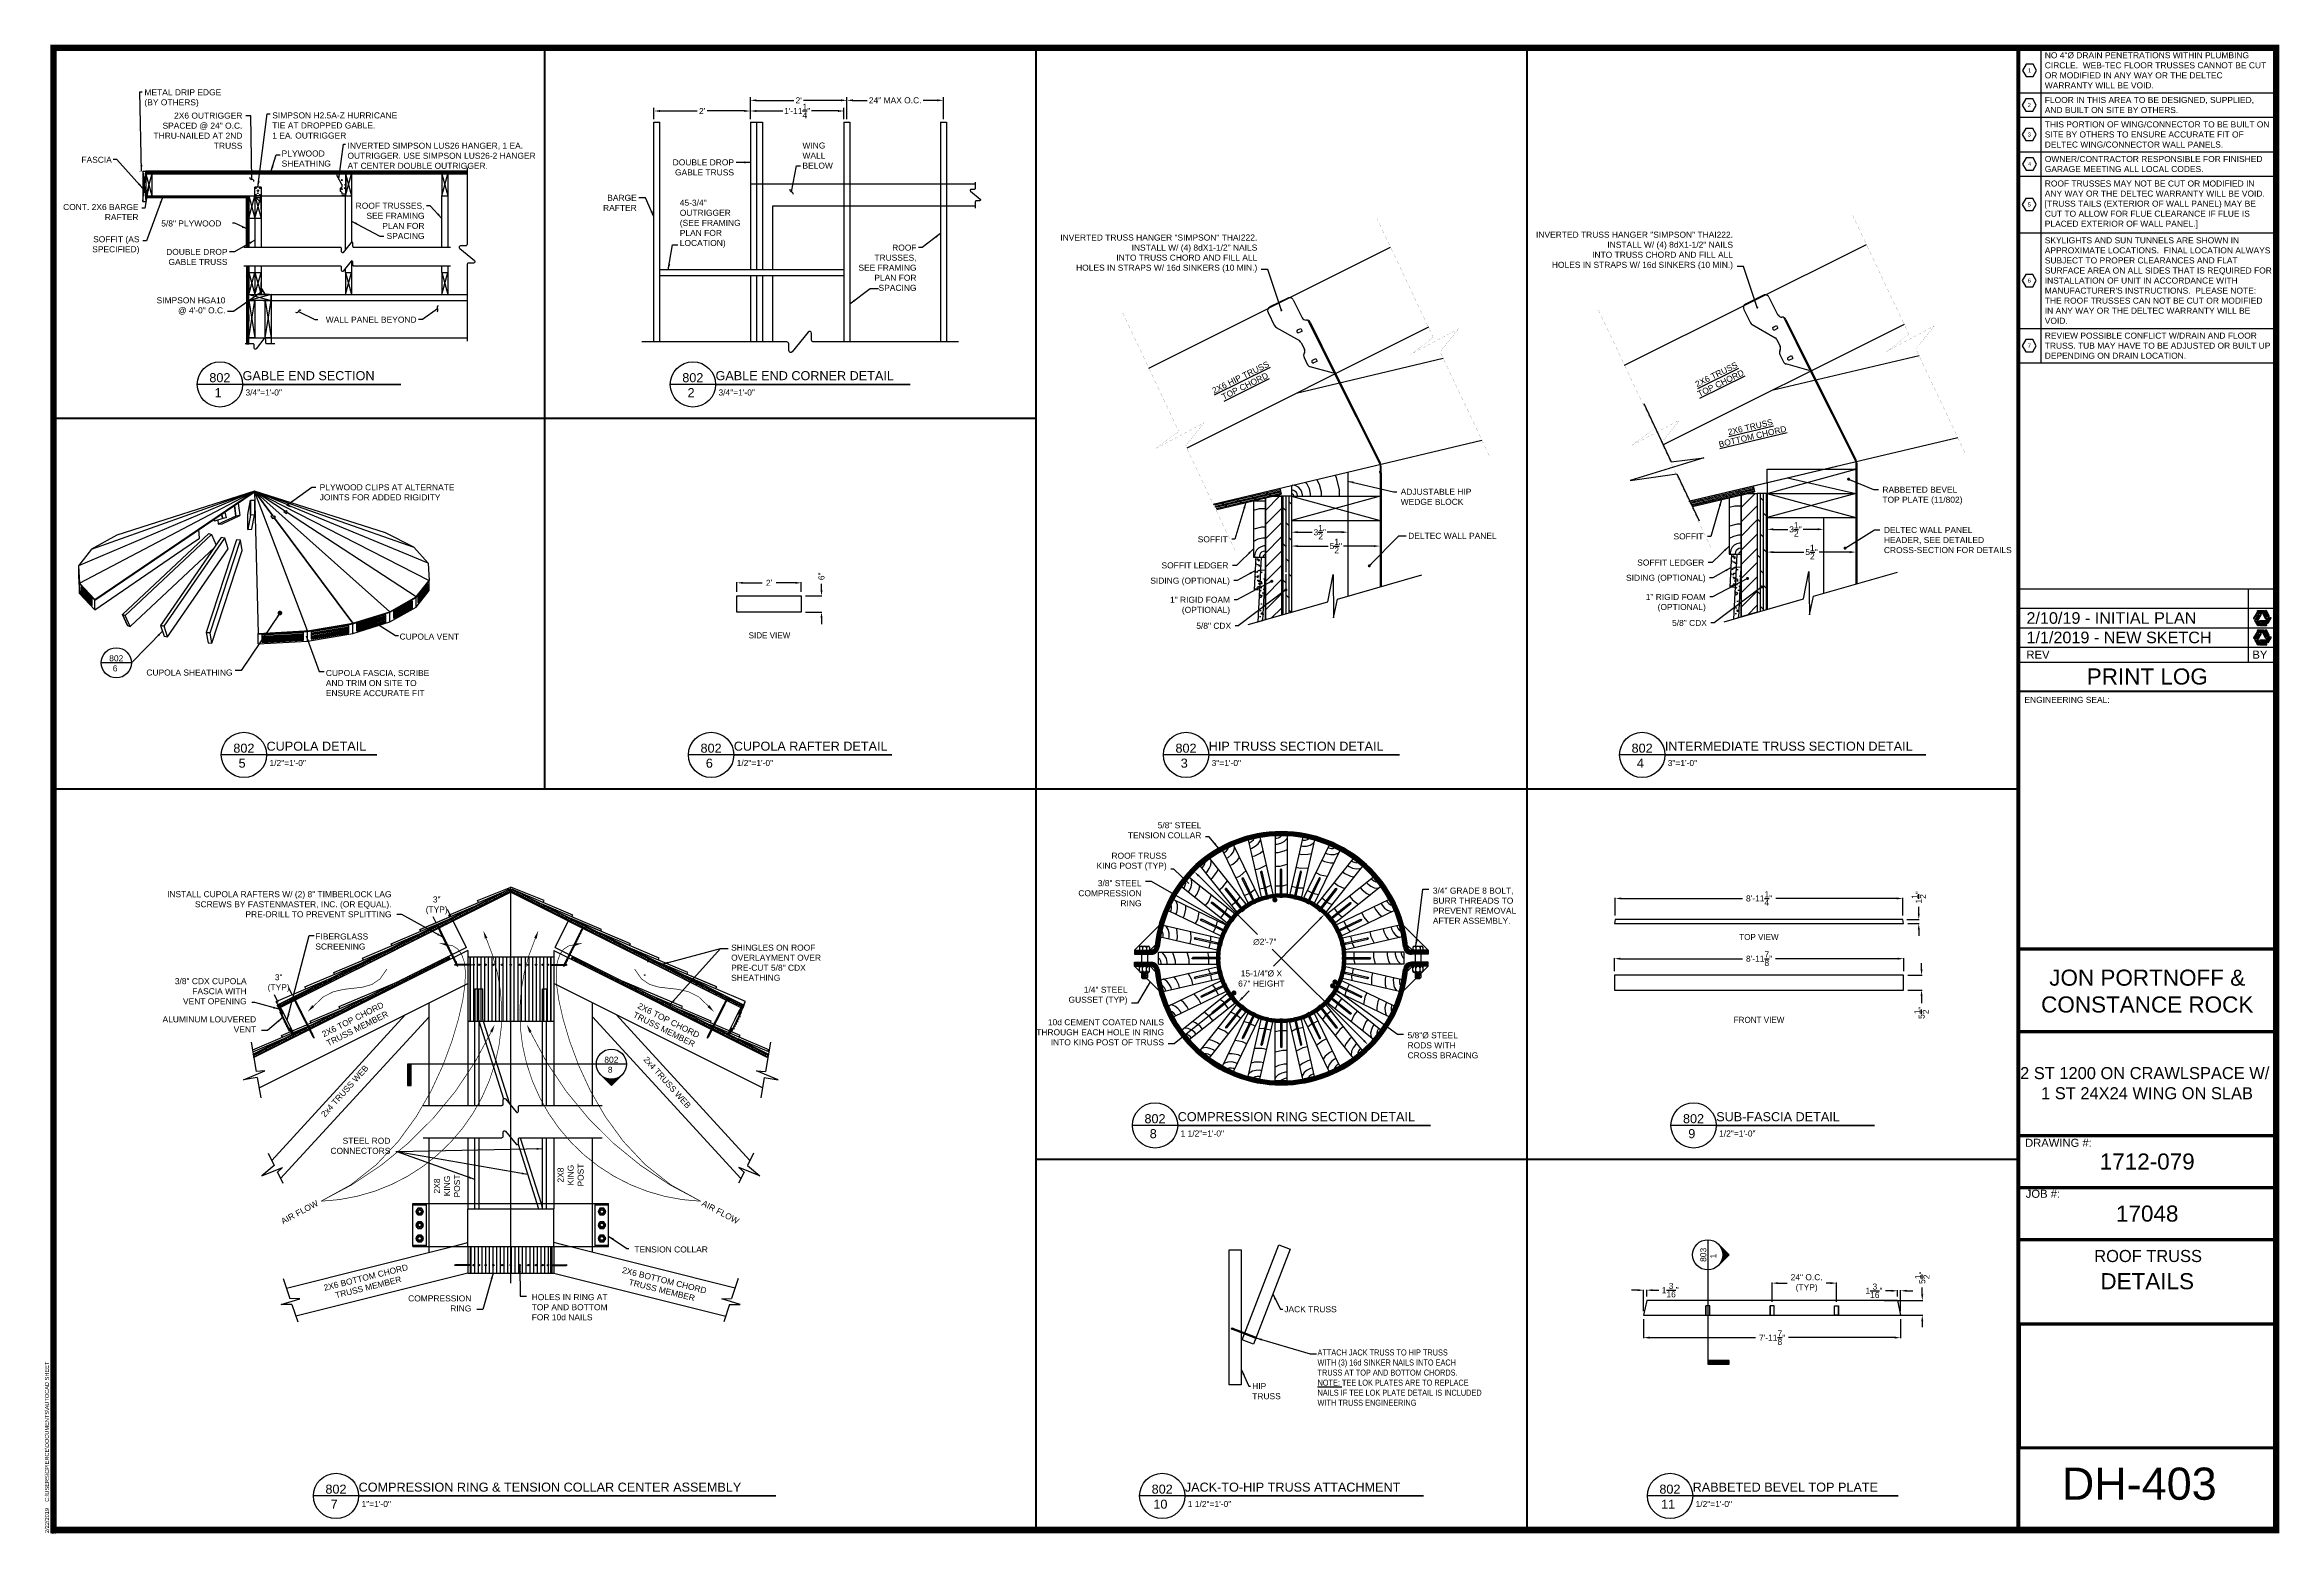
# Paper-space layout 'DH-802' of a CAD drawing. Header units: inches. Extents: x -0.2 to 34.5, y -0.1 to 23.
# The model-space entities are those that its viewports show. They can reach past a viewport. Long polylines and large blocks are cut down to what shows.
import ezdxf
from ezdxf.enums import TextEntityAlignment as Align

# ---------------------------------------------------------------- set-up
doc = ezdxf.new("R2010")
doc.units = ezdxf.units.IN
doc.header["$LTSCALE"] = 10
doc.header["$MEASUREMENT"] = 0
doc.header["$PDMODE"] = 34
doc.header["$PDSIZE"] = 18
doc.linetypes.add('CENTER', pattern=[2, 1.25, -0.25, 0.25, -0.25])
doc.linetypes.add('HIDDEN', pattern=[0.375, 0.25, -0.125])
doc.layers.get('0').update_dxf_attribs({"linetype": 'CONTINUOUS'})
doc.layers.get('DefPoints').update_dxf_attribs({"linetype": 'CONTINUOUS'})
for name, color, linetype in [('6B2A-D-DETAIL$0$A-Anno-Symb', 5, 'CONTINUOUS'), ('6B2A-D-DETAIL$0$WALL', 7, 'CONTINUOUS'), ('6B2A-E-DETAIL$0$A-Anno-Symb', 5, 'CONTINUOUS'), ('A-', 1, 'CONTINUOUS'), ('A-DIMS', 4, 'CONTINUOUS'), ('A-TXT', 222, 'CONTINUOUS'), ('DIM', 4, 'CONTINUOUS'), ('HATCH', 5, 'CONTINUOUS'), ('R-RF-HIP', 4, 'CONTINUOUS'), ('S-CUP', 30, 'CONTINUOUS'), ('S-DIMS', 4, 'CONTINUOUS'), ('S-HATCH', 5, 'CONTINUOUS'), ('S-HDWR', 104, 'CONTINUOUS'), ('S-PLATE', 190, 'CONTINUOUS'), ('S-RF-HIP', 4, 'CONTINUOUS'), ('S-RF-INT', 212, 'CONTINUOUS'), ('S-RF-JACK', 1, 'CONTINUOUS'), ('S-RING', 3, 'CONTINUOUS'), ('S-ROOF', 2, 'CONTINUOUS'), ('S-TC', 40, 'CONTINUOUS'), ('S-TXT', 222, 'CONTINUOUS'), ('S-WALL', 6, 'CONTINUOUS')]:
    doc.layers.add(name, color=color, linetype=linetype)
doc.layers.add('VIEWPORT', color=14, linetype='CONTINUOUS', plot=False)
doc.styles.add('style1', font='arial.ttf')
doc.styles.add('style2', font='arialbd.ttf')
doc.dimstyles.new('1', dxfattribs={"dimtxt": 1.125, "dimasz": 1.125, "dimexe": 0.18, "dimexo": 1, "dimgap": 1, "dimtad": 0, "dimtih": 1, "dimtoh": 1, "dimdec": 4, "dimrnd": 1, "dimzin": 0, "dimdsep": 46, "dimlunit": 4, "dimtxsty": 'style1', "dimcen": 0.09, "dimadec": 0, "dimazin": 0, "dimtfac": 1, "dimtdec": 4, "dimtix": 1, "dimtofl": 0, "dimtmove": 2, "dimatfit": 3, "dimfxl": 1, "dimtolj": 1, "dimtzin": 0, "dimarcsym": 0})
doc.dimstyles.new('1-1-2', dxfattribs={"dimtxt": 0.75, "dimasz": 0.75, "dimexe": 0.18, "dimexo": 0.5, "dimgap": 0.5, "dimtad": 0, "dimtih": 1, "dimtoh": 1, "dimdec": 4, "dimrnd": 1, "dimzin": 0, "dimdsep": 46, "dimlunit": 4, "dimtxsty": 'style1', "dimcen": 0.09, "dimadec": 0, "dimazin": 0, "dimtfac": 1, "dimtdec": 4, "dimtix": 1, "dimtofl": 0, "dimtmove": 2, "dimatfit": 3, "dimfxl": 1, "dimtolj": 1, "dimtzin": 0, "dimarcsym": 0})
doc.dimstyles.new('1-2', dxfattribs={"dimtxt": 2.25, "dimasz": 2.25, "dimexe": 0.18, "dimexo": 1.5, "dimgap": 1.5, "dimtad": 0, "dimdec": 4, "dimrnd": 0.0625, "dimzin": 0, "dimdsep": 46, "dimlunit": 4, "dimtxsty": 'style1', "dimcen": 0.09, "dimazin": 0, "dimtfac": 1, "dimtdec": 4, "dimtofl": 0, "dimtmove": 0, "dimatfit": 0, "dimfxl": 1, "dimtolj": 1, "dimtzin": 0, "dimarcsym": 0})
doc.dimstyles.new('3', dxfattribs={"dimtxt": 0.375, "dimasz": 0.375, "dimexe": 0.125, "dimexo": 0.125, "dimgap": 0.125, "dimtad": 0, "dimdec": 4, "dimrnd": 0.0625, "dimzin": 0, "dimdsep": 46, "dimlunit": 4, "dimtxsty": 'style1', "dimcen": 0.09, "dimazin": 0, "dimtfac": 1, "dimtdec": 4, "dimtofl": 0, "dimtmove": 0, "dimatfit": 0, "dimfxl": 1, "dimtolj": 1, "dimtzin": 0, "dimarcsym": 0})
doc.dimstyles.new('3-4', dxfattribs={"dimtxt": 1.5, "dimasz": 1.5, "dimexe": 0.75, "dimexo": 0.75, "dimgap": 0.5, "dimtad": 0, "dimdec": 4, "dimrnd": 0.0625, "dimzin": 0, "dimdsep": 46, "dimlunit": 4, "dimtxsty": 'style1', "dimcen": 0.09, "dimazin": 0, "dimtfac": 1, "dimtdec": 4, "dimtofl": 0, "dimtmove": 0, "dimatfit": 0, "dimfxl": 1, "dimtolj": 1, "dimtzin": 0, "dimarcsym": 0})
picture_1 = doc.add_image_def('image1.jpg', size_in_pixel=(1114, 539))
pattern_1 = [(0, (5300.35428, 1325.26426), (0, 0.25), []), (45, (5300.3543, 1325.26426), (-0.5, 0.5), [0.3535534, -0.707108])]
pattern_2 = [(90, (5300.35428, 1325.26426), (-0.25, 2e-17), []), (135, (5300.3543, 1325.26426), (-0.5, -0.5), [0.3535534, -0.707108])]
pattern_3 = [(50, (5826.94997, 1402.56285), (0.7172602, -0.0627521), [0.075, -0.825]), (355, (5826.95, 1402.56285), (-0.1387513, 0.752192), [0.06, -0.66]), (100.4514, (5827.00974, 1402.5576), (0.5785094, 0.6894395), [0.0637402, -0.701142]), (46.1842, (5826.95, 1402.76285), (1.067241, -0.165519), [0.1125, -1.2375]), (96.6356, (5827.0389, 1402.7491), (0.934663, 0.974118), [0.09561, -1.051713]), (351.1842, (5826.95, 1402.7628), (0.934662, 0.9741186), [0.09, -0.99]), (21, (5827.04997, 1402.71285), (0.596907, -0.4026189), [0.075, -0.825]), (326, (5827.05, 1402.71285), (0.2433153, 0.72515), [0.06, -0.66]), (71.4514, (5827.0997, 1402.6793), (0.8402226, 0.3225305), [0.0637402, -0.701142]), (37.5, (5826.94997, 1402.56285), (0.01215986, 0.33289385), [0, -0.652, 0, -0.67, 0, -0.6625]), (7.5, (5826.94997, 1402.56285), (0.26306954, 0.3944117), [0, -0.382, 0, -0.637, 0, -0.2525]), (327.5, (5826.72697, 1402.56285), (0.53382244, -0.02255487), [0, -0.25, 0, -0.78, 0, -1.035]), (317.5, (5826.62697, 1402.56285), (0.5831862, 0.100105), [0, -0.325, 0, -0.518, 0, -0.735])]
pattern_4 = [(50, (5828.03596, 1365.91303), (0.7172602, -0.0627521), [0.075, -0.825]), (355, (5828.03596, 1365.913), (-0.1387513, 0.752192), [0.06, -0.66]), (100.4514, (5828.0957, 1365.9078), (0.5785094, 0.6894395), [0.0637402, -0.701142]), (46.1842, (5828.036, 1366.113), (1.067241, -0.165519), [0.1125, -1.2375]), (96.6356, (5828.1249, 1366.0992), (0.934663, 0.974118), [0.09561, -1.051713]), (351.1842, (5828.036, 1366.113), (0.934662, 0.9741186), [0.09, -0.99]), (21, (5828.13596, 1366.06303), (0.596907, -0.4026189), [0.075, -0.825]), (326, (5828.13596, 1366.063), (0.2433153, 0.72515), [0.06, -0.66]), (71.4514, (5828.1857, 1366.0295), (0.8402226, 0.3225305), [0.0637402, -0.701142]), (37.5, (5828.03596, 1365.91303), (0.01215986, 0.33289385), [0, -0.652, 0, -0.67, 0, -0.6625]), (7.5, (5828.03596, 1365.91303), (0.26306954, 0.3944117), [0, -0.382, 0, -0.637, 0, -0.2525]), (327.5, (5827.81296, 1365.91303), (0.53382244, -0.02255487), [0, -0.25, 0, -0.78, 0, -1.035]), (317.5, (5827.71296, 1365.91303), (0.5831862, 0.100105), [0, -0.325, 0, -0.518, 0, -0.735])]

psp = doc.layouts.new('DH-802')

# ---------------------------------------------------------------- texts
at = {"style": 'style1'}
for s, insert, char_height, width, attachment_point in [('ENGINEERING SEAL:', (30.581, 12.897), 0.09375, 1.29667, 1), ('{\\W0.975;2 ST 1200 ON CRAWLSPACE W/  1 ST 24X24 WING ON SLAB}', (32.486, 6.892), 0.1875, 4.00549, 5), ('{\\W0.975;ROOF TRUSS}', (32.503, 4.206), 0.1875, 2.81828, 5)]:
    psp.add_mtext(s, dxfattribs=dict(at, insert=insert, char_height=char_height, width=width, attachment_point=attachment_point))
at = {"insert": (-0.189, -0.122), "char_height": 0.0625, "width": 4.70609, "attachment_point": 1, "rotation": 90, "style": 'style1'}
psp.add_mtext(' 2/22/2019    C:\\\\USERS\\\\CPIERCE\\\\DOCUMENTS\\\\AUTOCAD SHEET SETS\\\\PORTNOFF-ROCK_FINAL\\\\1712-079_DETAILS.DWG', dxfattribs=at)

msp = doc.modelspace()

# ---------------------------------------------------------------- texts
at = {"layer": 'A-', "insert": (6111.16829, 1267.42521), "char_height": 2.25, "width": 181.8069869, "attachment_point": 5, "style": 'style2'}
msp.add_mtext('{\\Fae2|c0;SIDE VIEW}', dxfattribs=at)
at = {"layer": 'A-TXT', "style": 'style1'}
for s, p in [('FASCIA', (5216.97565, 1264.83596)), ('5/8" PLYWOOD', (5236.83485, 1248.99819))]:
    msp.add_text(s, height=1.5, dxfattribs=at).set_placement(p)
at = {"layer": 'A-TXT', "char_height": 1.5, "style": 'style1'}
for s, insert, attachment_point in [('WING\\PWALL\\PBELOW', (7114.48247, 1280.40373), 7), ('\\A1;DOUBLE DROP\\PGABLE TRUSS', (7097.45384, 1282.7385), 3), ('2X6 OUTRIGGER\\PSPACED @ 24" O.C.\\PTHRU-NAILED AT 2ND\\PTRUSS', (5257.01127, 1277.31441), 3), ('SIMPSON H2.5A-Z HURRICANE \\PTIE AT DROPPED GABLE.\\P1 EA. OUTRIGGER', (5264.44904, 1277.35912), 1), ('\\A1;BARGE\\PRAFTER', (7073.26905, 1273.92104), 3), ('45-3/4"\\POUTRIGGER\\P(SEE FRAMING\\PPLAN FOR\\PLOCATION)', (7083.97322, 1260.74431), 7), ('INVERTED SIMPSON LUS26 HANGER, 1 EA.\\POUTRIGGER. USE SIMPSON LUS26-2 HANGER\\PAT CENTER DOUBLE OUTRIGGER.', (5283.1504, 1269.83082), 1), ('ROOF \\PTRUSSES,\\PSEE FRAMING\\PPLAN FOR \\PSPACING', (7142.84154, 1261.54242), 3), ('ROOF TRUSSES, \\PSEE FRAMING \\PPLAN FOR \\PSPACING', (5302.29581, 1254.89586), 3), ('\\A1;DOUBLE DROP\\PGABLE TRUSS', (5253.30286, 1243.42832), 3), ('\\A1;SIMPSON HGA10\\P@ 4\'-0" O.C.', (5252.78544, 1227.08242), 9), ('\\A1;WALL PANEL BEYOND', (5300.33317, 1226.57935), 3)]:
    msp.add_mtext(s, dxfattribs=dict(at, insert=insert, attachment_point=attachment_point))
for s, insert, width, attachment_point in [('METAL DRIP EDGE (BY OTHERS)', (5232.65056, 1283.11574), 20.0714286, 1), ('PLYWOOD SHEATHING', (5266.78027, 1267.8904), 11.6785714, 1), ('CONT. 2X6 BARGE RAFTER', (5231.17023, 1254.57371), 22.2810667, 3), ('SOFFIT (AS\\PSPECIFIED)', (5231.41428, 1246.57774), 16.8571429, 3)]:
    msp.add_mtext(s, dxfattribs=dict(at, insert=insert, width=width, attachment_point=attachment_point))
at = {"layer": 'S-TXT', "style": 'style1'}
for s, rotation, p in [('%%U2X6 TRUSS', 26.3254257, (5696.52786, 1294.10399)), ('%%uTOP CHORD', 26.3254257, (5696.7971, 1293.55981)), ('%%uBOTTOM CHORD', 13.3399743, (5698.73766, 1290.23107)), ('%%U2X6 TRUSS', 13.3399743, (5698.59757, 1290.82183)), ('%%u2X6 HIP TRUSS', 26.3254257, (5697.61385, 1257.45417)), ('%%uTOP CHORD', 26.3254257, (5697.8831, 1256.90999))]:
    msp.add_text(s, height=0.375, rotation=rotation, dxfattribs=at).set_placement(p, align=Align.CENTER)
for s, insert, char_height, attachment_point in [('INSTALL CUPOLA RAFTERS W/ (2) 8" TIMBERLOCK LAG \\PSCREWS BY FASTENMASTER, INC. (OR EQUAL).\\PPRE-DRILL TO PREVENT SPLITTING', (6287.09647, 1303.88834), 1.125, 9), ('INVERTED TRUSS HANGER "SIMPSON" THAI222. \\PINSTALL W/ (4) 8dX1-1/2" NAILS\\PINTO TRUSS CHORD AND FILL ALL \\PHOLES IN STRAPS W/ 16d SINKERS (10 MIN.)', (5697.48101, 1300.7841), 0.375, 9), ('\\A1;3/8" CDX CUPOLA\\PFASCIA WITH\\PVENT OPENING', (6260.07415, 1287.66929), 1.125, 9), ('ALUMINUM LOUVERED\\PVENT', (6261.85091, 1282.43822), 1.125, 9), ('\\A1;SOFFIT LEDGER', (5695.6869, 1282.76542), 0.375, 3), ('5/8" STEEL\\PTENSION COLLAR', (6432.72809, 1280.88939), 0.75, 9), ('\\A1;SIDING (OPTIONAL)', (5695.77726, 1281.81742), 0.375, 3), ('ROOF TRUSS\\PKING POST (TYP)', (6428.41493, 1276.88963), 0.75, 9), ('3/8" STEEL \\PCOMPRESSION\\PRING', (6425.28339, 1275.70366), 0.75, 3), ('\\A1;3/4" GRADE 8 BOLT,\\PBURR THREADS TO\\PPREVENT REMOVAL\\PAFTER ASSEMBLY.', (6461.5102, 1274.77602), 0.75, 1), ('INVERTED TRUSS HANGER "SIMPSON" THAI222. \\PINSTALL W/ (4) 8dX1-1/2" NAILS\\PINTO TRUSS CHORD AND FILL ALL \\PHOLES IN STRAPS W/ 16d SINKERS (10 MIN.)', (5698.567, 1264.13428), 0.375, 9), ('\\A1;STEEL ROD\\PCONNECTORS', (6286.88952, 1259.77497), 1.125, 9), ('\\A1;1/4" STEEL\\PGUSSET (TYP)', (6423.54436, 1260.23605), 0.75, 9), ('\\A1;JACK TRUSS', (6738.11958, 1262.47102), 0.75, 1), ('\\A1;10d CEMENT COATED NAILS\\PTHROUGH EACH HOLE IN RING\\PINTO KING POST OF TRUSS', (6428.07989, 1255.15266), 0.75, 9), ('5/8"%%C STEEL\\PRODS WITH\\PCROSS BRACING', (6458.36653, 1256.79083), 0.75, 1), ('{\\Fae2|c0;\\W0.88;ATTACH JACK TRUSS TO HIP TRUSS \\PWITH (3) 16d SINKER NAILS INTO EACH \\PTRUSS AT TOP AND BOTTOM CHORDS. \\P\\LNOTE:\\l TEE LOK PLATES ARE TO REPLACE \\PNAILS IF TEE LOK PLATE DETAIL IS INCLUDED \\PWITH TRUSS ENGINEERING}', (6742.24925, 1257.09839), 0.75, 1), ('HIP \\PTRUSS', (6734.1298, 1252.91106), 0.75, 1), ('\\A1;SIDING (OPTIONAL)', (5696.86325, 1245.1676), 0.375, 3), ('\\A1;SOFFIT LEDGER', (5696.77289, 1246.1156), 0.375, 3), ('\\A1;TENSION COLLAR', (6332.39672, 1242.52581), 1.125, 1), ('\\A1;COMPRESSION\\PRING', (6301.98911, 1230.38113), 1.125, 9), ('HOLES IN RING AT\\PTOP AND BOTTOM\\PFOR 10d NAILS', (6313.25178, 1233.63337), 1.125, 1)]:
    msp.add_mtext(s, dxfattribs=dict(at, insert=insert, char_height=char_height, attachment_point=attachment_point))
at = {"layer": 'S-TXT'}
for s, insert, char_height, width, attachment_point, style in [('FIBERGLASS SCREENING', (6272.8913, 1300.89167), 1.125, 6.3214286, 1, 'style1'), ('SHINGLES ON ROOF\\POVERLAYMENT OVER\\PPRE-CUT 5/8" CDX \\PSHEATHING', (6350.45042, 1298.81501), 1.125, 18.9481067, 1, 'style1'), ('\\A1;RABBETED BEVEL\\PTOP PLATE (11/802)', (5706.76851, 1287.29618), 0.375, 5.5111822, 1, 'style1'), ('\\A1;SOFFIT', (5695.6418, 1284.39072), 0.375, 0.625, 3, 'style1'), ('DELTEC WALL PANEL \\PHEADER, SEE DETAILED \\PCROSS-SECTION FOR DETAILS', (5706.86261, 1284.79024), 0.375, 11.8582059, 1, 'style1'), ('\\A1;1" RIGID FOAM\\P(OPTIONAL)', (5695.7902, 1280.6276), 0.375, 5.0948333, 3, 'style1'), ('5/8" CDX', (5695.8549, 1279.011), 0.375, 3.9803196, 3, 'style1'), ('{\\Fae2|c0;\\H0.8182x;TOP VIEW}', (6596.04327, 1275.52075, -1.5), 2.75, 50.174265, 2, 'style2'), ('\\A1;ADJUSTABLE HIP\\PWEDGE BLOCK', (5707.48373, 1250.69067), 0.375, 5.1546825, 1, 'style1'), ('\\A1;SOFFIT', (5696.72779, 1247.7409), 0.375, 0.625, 3, 'style1'), ('DELTEC WALL PANEL ', (5707.9486, 1247.95395), 0.375, 11.8582059, 1, 'style1'), ('\\A1;1" RIGID FOAM\\P(OPTIONAL)', (5696.87619, 1243.97778), 0.375, 5.0948333, 3, 'style1'), ('{\\Fae2|c0;\\H0.8182x;FRONT VIEW}', (6596.07178, 1244.60232, -1.5), 2.75, 50.174265, 2, 'style2'), ('5/8" CDX', (5696.94089, 1242.36118), 0.375, 3.9803196, 3, 'style1')]:
    msp.add_mtext(s, dxfattribs=dict(at, insert=insert, char_height=char_height, width=width, attachment_point=attachment_point, style=style))
at = {"layer": 'S-TXT', "char_height": 1.125, "style": 'style1'}
for s, insert, width, attachment_point, rotation in [('2X6 TOP CHORD TRUSS MEMBER', (6279.62314, 1285.35388), 18.1680523, 2, 26.5650512), ('2X6 TOP CHORD TRUSS MEMBER', (6339.03794, 1285.19096), 18.1680523, 2, 333.4349488), ('2x4 TRUSS WEB', (6338.95557, 1273.49879), 17.0653529, 2, 311.8744031), ('2x4 TRUSS WEB', (6277.95012, 1271.87555), 15.1944319, 2, 48.1255969), ('2X8 KING POST', (6318.06531, 1255.83825), 0.9, 2, 90), ('2X8 KING POST', (6295.00837, 1253.80366), 0.9, 2, 90), ('AIR FLOW', (6266.33521, 1247.63015), 8.2447329, 1, 28.052184), ('AIR FLOW', (6345.36564, 1251.21557), 9.2372326, 1, 331.947816), ('2X6 BOTTOM CHORD TRUSS MEMBER', (6282.16927, 1237.29374), 20.9775992, 2, 14.0362435), ('2X6 BOTTOM CHORD TRUSS MEMBER', (6338.12539, 1236.75682), 20.9775992, 2, 345.9637565)]:
    msp.add_mtext(s, dxfattribs=dict(at, insert=insert, width=width, attachment_point=attachment_point, rotation=rotation))

# ---------------------------------------------------------------- blocks, each defined once
blk = doc.blocks.new('2018TitleBlock')
at = {"const_width": 0.1}
blk.add_lwpolyline([(-0.055, -0.05), (34.492, -0.05), (34.492, 22.982), (-0.055, 22.982)], close=True, dxfattribs=at)
at = {"const_width": 0.0501}
for points in [[(34.492, 8.979), (30.487, 8.979)], [(30.487, 7.695), (34.492, 7.695)], [(34.492, 6.078), (30.487, 6.078)], [(30.487, 5.27), (34.492, 5.27)], [(30.487, 4.461), (34.492, 4.461)], [(30.487, 3.15), (34.492, 3.15)], [(30.487, 1.227), (34.492, 1.227)]]:
    blk.add_lwpolyline(points, dxfattribs=at)
at = {"layer": 'VIEWPORT', "const_width": 0.025}
blk.add_lwpolyline([(30.737, 7.684), (34.242, 7.684)], dxfattribs=at)
at = {"style": 'style1'}
for s, insert, char_height, width, attachment_point in [('JON PORTNOFF & CONSTANCE ROCK', (32.489, 8.323), 0.25, 4.00549, 5), ('DRAWING #:', (30.59, 6.029), 0.125, 1.49018, 1), ('1712-079', (32.489, 5.674), 0.25, 4.00549, 5), ('\\pl0.125;JOB #:', (30.476, 5.237), 0.125, 3.96793, 1), ('17048', (32.489, 4.865), 0.25, 4.00549, 5), ('DETAILS', (32.489, 3.814), 0.25, 4.00549, 5)]:
    blk.add_mtext(s, dxfattribs=dict(at, insert=insert, char_height=char_height, width=width, attachment_point=attachment_point))
at = {"style": 'style1', "flags": 12}
blk.add_attdef('SHEETNO', (31.162, 0.419), '', height=0.5, dxfattribs=at)
at = {"layer": 'VIEWPORT', "color": 0, "style": 'style1', "flags": 8}
blk.add_attdef('FNAME', (-0.148, 5.972), '', height=0.15, rotation=90, dxfattribs=at)
blk = doc.blocks.new('*U815')
blk.add_line((0.469, 0), (-0.469, 0))
at = {"const_width": 0.0365}
blk.add_lwpolyline([(0.469, 0), (3.751, 0)], dxfattribs=at)
blk.add_circle((0, 0), 0.469)
at = {"style": 'style1', "flags": 4}
for tag, p in [('SHEET', (-0.002, 0.046)), ('VIEW', (-0.038, -0.265))]:
    blk.add_attdef(tag, text='', height=0.188, dxfattribs=at).set_placement(p, align=Align.CENTER)
blk.add_attdef('TITLE', text='', height=0.188, dxfattribs=at).set_placement((0.469, 0.032), align=Align.BOTTOM_LEFT)
blk.add_attdef('SCALE', text='', height=0.125, dxfattribs=at).set_placement((0.529, -0.105), align=Align.TOP_LEFT)
blk = doc.blocks.new('*U816')
blk.add_line((0.469, 0), (-0.469, 0))
at = {"const_width": 0.0365}
blk.add_lwpolyline([(0.469, 0), (4.507, 0)], dxfattribs=at)
blk.add_circle((0, 0), 0.469)
at = {"style": 'style1', "flags": 4}
for tag, p in [('SHEET', (-0.002, 0.046)), ('VIEW', (-0.038, -0.265))]:
    blk.add_attdef(tag, text='', height=0.188, dxfattribs=at).set_placement(p, align=Align.CENTER)
blk.add_attdef('TITLE', text='', height=0.188, dxfattribs=at).set_placement((0.469, 0.032), align=Align.BOTTOM_LEFT)
blk.add_attdef('SCALE', text='', height=0.125, dxfattribs=at).set_placement((0.529, -0.105), align=Align.TOP_LEFT)
blk = doc.blocks.new('*U889')
blk.add_line((0.469, 0), (-0.469, 0))
at = {"const_width": 0.0365}
blk.add_lwpolyline([(0.469, 0), (4.426, 0)], dxfattribs=at)
blk.add_circle((0, 0), 0.469)
at = {"style": 'style1', "flags": 4}
for tag, p in [('SHEET', (-0.002, 0.046)), ('VIEW', (-0.038, -0.265))]:
    blk.add_attdef(tag, text='', height=0.188, dxfattribs=at).set_placement(p, align=Align.CENTER)
blk.add_attdef('TITLE', text='', height=0.188, dxfattribs=at).set_placement((0.469, 0.032), align=Align.BOTTOM_LEFT)
blk.add_attdef('SCALE', text='', height=0.125, dxfattribs=at).set_placement((0.529, -0.105), align=Align.TOP_LEFT)
blk = doc.blocks.new('*U890')
blk.add_line((0.469, 0), (-0.469, 0))
at = {"const_width": 0.0365}
blk.add_lwpolyline([(0.469, 0), (5.881, 0)], dxfattribs=at)
blk.add_circle((0, 0), 0.469)
at = {"style": 'style1', "flags": 4}
for tag, p in [('SHEET', (-0.002, 0.046)), ('VIEW', (-0.038, -0.265))]:
    blk.add_attdef(tag, text='', height=0.188, dxfattribs=at).set_placement(p, align=Align.CENTER)
blk.add_attdef('TITLE', text='', height=0.188, dxfattribs=at).set_placement((0.469, 0.032), align=Align.BOTTOM_LEFT)
blk.add_attdef('SCALE', text='', height=0.125, dxfattribs=at).set_placement((0.529, -0.105), align=Align.TOP_LEFT)
blk = doc.blocks.new('*U916')
blk.add_line((0.469, 0), (-0.469, 0))
at = {"const_width": 0.0365}
blk.add_lwpolyline([(0.469, 0), (2.756, 0)], dxfattribs=at)
blk.add_circle((0, 0), 0.469)
at = {"style": 'style1', "flags": 4}
for tag, p in [('SHEET', (-0.002, 0.046)), ('VIEW', (-0.038, -0.265))]:
    blk.add_attdef(tag, text='', height=0.188, dxfattribs=at).set_placement(p, align=Align.CENTER)
blk.add_attdef('TITLE', text='', height=0.188, dxfattribs=at).set_placement((0.469, 0.032), align=Align.BOTTOM_LEFT)
blk.add_attdef('SCALE', text='', height=0.125, dxfattribs=at).set_placement((0.529, -0.105), align=Align.TOP_LEFT)
blk = doc.blocks.new('*U849')
blk.add_line((0.469, 0), (-0.469, 0))
blk.add_circle((0, 0), 0.469)
at = {"style": 'style1', "flags": 4}
for tag, p in [('SHEET', (-0.002, 0.046)), ('VIEW', (-0.038, -0.265))]:
    blk.add_attdef(tag, text='', height=0.188, dxfattribs=at).set_placement(p, align=Align.CENTER)
blk = doc.blocks.new('*U891')
blk.add_line((0.469, 0), (-0.469, 0))
at = {"const_width": 0.0365}
blk.add_lwpolyline([(0.469, 0), (9.121, 0)], dxfattribs=at)
blk.add_circle((0, 0), 0.469)
at = {"style": 'style1', "flags": 4}
for tag, p in [('SHEET', (-0.002, 0.046)), ('VIEW', (-0.038, -0.265))]:
    blk.add_attdef(tag, text='', height=0.188, dxfattribs=at).set_placement(p, align=Align.CENTER)
blk.add_attdef('TITLE', text='', height=0.188, dxfattribs=at).set_placement((0.469, 0.032), align=Align.BOTTOM_LEFT)
blk.add_attdef('SCALE', text='', height=0.125, dxfattribs=at).set_placement((0.529, -0.105), align=Align.TOP_LEFT)
blk = doc.blocks.new('*U864')
h = blk.add_hatch(color=256)
h.dxf.hatch_style = 1
h.paths.add_polyline_path([(-6.222, 0), (-6.335, 0), (-6.335, -0.663), (-6.222, -0.663)])
h = blk.add_hatch(color=256)
h.dxf.hatch_style = 1
h.paths.add_polyline_path([(0.331, -0.331, -0.414214), (-0.331, -0.331), (0, -0.663)])
blk.add_line((0.469, 0), (-0.469, 0))
for points in [[(-0.469, 0), (-6.335, 0), (-6.335, -0.663), (-6.222, -0.663), (-6.222, 0)], [(-0.331, -0.331), (0, -0.663), (0.331, -0.331)]]:
    blk.add_lwpolyline(points)
blk.add_circle((0, 0), 0.469)
at = {"style": 'style1', "flags": 4}
for tag, p in [('SHEET', (-0.002, 0.046)), ('VIEW', (-0.038, -0.265))]:
    blk.add_attdef(tag, text='', height=0.188, dxfattribs=at).set_placement(p, align=Align.CENTER)
blk = doc.blocks.new('*U892')
blk.add_line((0.469, 0), (-0.469, 0))
at = {"const_width": 0.0365}
blk.add_lwpolyline([(0.469, 0), (5.712, 0)], dxfattribs=at)
blk.add_circle((0, 0), 0.469)
at = {"style": 'style1', "flags": 4}
for tag, p in [('SHEET', (-0.002, 0.046)), ('VIEW', (-0.038, -0.265))]:
    blk.add_attdef(tag, text='', height=0.188, dxfattribs=at).set_placement(p, align=Align.CENTER)
blk.add_attdef('TITLE', text='', height=0.188, dxfattribs=at).set_placement((0.469, 0.032), align=Align.BOTTOM_LEFT)
blk.add_attdef('SCALE', text='', height=0.125, dxfattribs=at).set_placement((0.529, -0.105), align=Align.TOP_LEFT)
blk = doc.blocks.new('*U893')
blk.add_line((0.469, 0), (-0.469, 0))
at = {"const_width": 0.0365}
blk.add_lwpolyline([(0.469, 0), (5.415, 0)], dxfattribs=at)
blk.add_circle((0, 0), 0.469)
at = {"style": 'style1', "flags": 4}
for tag, p in [('SHEET', (-0.002, 0.046)), ('VIEW', (-0.038, -0.265))]:
    blk.add_attdef(tag, text='', height=0.188, dxfattribs=at).set_placement(p, align=Align.CENTER)
blk.add_attdef('TITLE', text='', height=0.188, dxfattribs=at).set_placement((0.469, 0.032), align=Align.BOTTOM_LEFT)
blk.add_attdef('SCALE', text='', height=0.125, dxfattribs=at).set_placement((0.529, -0.105), align=Align.TOP_LEFT)
blk = doc.blocks.new('*U894')
blk.add_line((0.469, 0), (-0.469, 0))
at = {"const_width": 0.0365}
blk.add_lwpolyline([(0.469, 0), (4.728, 0)], dxfattribs=at)
blk.add_circle((0, 0), 0.469)
at = {"style": 'style1', "flags": 4}
for tag, p in [('SHEET', (-0.002, 0.046)), ('VIEW', (-0.038, -0.265))]:
    blk.add_attdef(tag, text='', height=0.188, dxfattribs=at).set_placement(p, align=Align.CENTER)
blk.add_attdef('TITLE', text='', height=0.188, dxfattribs=at).set_placement((0.469, 0.032), align=Align.BOTTOM_LEFT)
blk.add_attdef('SCALE', text='', height=0.125, dxfattribs=at).set_placement((0.529, -0.105), align=Align.TOP_LEFT)
blk = doc.blocks.new('*U887')
h = blk.add_hatch(color=256)
h.dxf.hatch_style = 1
h.paths.add_polyline_path([(-3.288, 0), (-3.402, 0), (-3.402, -0.663), (-3.288, -0.663)])
h = blk.add_hatch(color=256)
h.dxf.hatch_style = 1
h.paths.add_polyline_path([(0.331, -0.331, -0.414214), (-0.331, -0.331), (0, -0.663)])
blk.add_line((0.469, 0), (-0.469, 0))
for points in [[(-0.469, 0), (-3.402, 0), (-3.402, -0.663), (-3.288, -0.663), (-3.288, 0)], [(-0.331, -0.331), (0, -0.663), (0.331, -0.331)]]:
    blk.add_lwpolyline(points)
blk.add_circle((0, 0), 0.469)
at = {"style": 'style1', "flags": 4}
for tag, p in [('SHEET', (-0.002, 0.046)), ('VIEW', (-0.038, -0.265))]:
    blk.add_attdef(tag, text='', height=0.188, dxfattribs=at).set_placement(p, align=Align.CENTER)
blk = doc.blocks.new('SheetKey_Hexagon_na')
at = {"color": 0, "linetype": 'ByBlock', "lineweight": -2}
blk.add_lwpolyline([(1.75, 0), (0.88, 1.52), (-0.88, 1.52), (-1.75, 0), (-0.88, -1.52), (0.88, -1.52)], close=True, dxfattribs=at)
at = {"color": 0, "linetype": 'ByBlock', "lineweight": -2, "style": 'style1'}
blk.add_attdef('KEY', text='', height=1, dxfattribs=at).set_placement((0, 0), align=Align.MIDDLE)
blk = doc.blocks.new('*T981')
at = {"color": 0, "linetype": 'ByBlock', "lineweight": -2, "transparency": 16777216}
for p, q in [((0, 0), (4, 0)), ((0, 0), (0, -4.896)), ((0.348, 0), (0.348, -4.896)), ((4, 0), (4, -4.896)), ((0, -0.698), (4, -0.698)), ((0, -1.077), (4, -1.077)), ((0, -1.615), (4, -1.615)), ((0, -1.995), (4, -1.995)), ((0, -2.873), (4, -2.873)), ((0, -4.359), (4, -4.359)), ((0, -4.896), (4, -4.896))]:
    blk.add_line(p, q, dxfattribs=at)
at = {"color": 0, "transparency": 16777216, "xscale": 0.0625, "yscale": 0.0625, "zscale": 0.0625}
for p, values in [((0.174, -0.349), {'KEY': '1'}), ((0.169, -0.888), {'KEY': '2'}), ((0.169, -1.346), {'KEY': '3'}), ((0.174, -1.805), {'KEY': '4'}), ((0.169, -2.434), {'KEY': '5'}), ((0.169, -3.616), {'KEY': '6'}), ((0.169, -4.628), {'KEY': '7'})]:
    blk.add_blockref('SheetKey_Hexagon_na', p, dxfattribs=at).add_auto_attribs(values)
at = {"color": 0, "transparency": 16777216, "char_height": 0.09375, "width": 3.52706, "attachment_point": 4, "style": 'style1'}
for s, insert in [('\\A1;{\\C256;NO 4"%%C DRAIN PENETRATIONS WITHIN PLUMBING CIRCLE.  WEB-TEC FLOOR TRUSSES CANNOT BE CUT OR MODIFIED IN ANY WAY OR THE DELTEC WARRANTY WILL BE VOID.}', (0.41, -0.349)), ('\\A1;{\\C256;FLOOR IN THIS AREA TO BE DESIGNED, SUPPLIED, AND BUILT ON SITE BY OTHERS.}', (0.41, -0.888)), ('\\A1;{\\C256;THIS PORTION OF WING/CONNECTOR TO BE BUILT ON SITE BY OTHERS TO ENSURE ACCURATE FIT OF DELTEC WING/CONNECTOR WALL PANELS.\\P}', (0.41, -1.346)), ('\\A1;{\\C256;OWNER/CONTRACTOR RESPONSIBLE FOR FINISHED GARAGE MEETING ALL LOCAL CODES.}', (0.41, -1.805)), ('\\A1;{\\C256;ROOF TRUSSES MAY NOT BE CUT OR MODIFIED IN ANY WAY OR THE DELTEC WARRANTY WILL BE VOID. [TRUSS TAILS (EXTERIOR OF WALL PANEL) MAY BE CUT TO ALLOW FOR FLUE CLEARANCE IF FLUE IS PLACED EXTERIOR OF WALL PANEL.]}', (0.41, -2.434)), ("\\A1;{\\C256;SKYLIGHTS AND SUN TUNNELS ARE SHOWN IN APPROXIMATE LOCATIONS.  FINAL LOCATION ALWAYS SUBJECT TO PROPER CLEARANCES AND FLAT SURFACE AREA ON ALL SIDES THAT IS REQUIRED FOR INSTALLATION OF UNIT IN ACCORDANCE WITH MANUFACTURER'S INSTRUCTIONS.  PLEASE NOTE:  THE ROOF TRUSSES CAN NOT BE CUT OR MODIFIED IN ANY WAY OR THE DELTEC WARRANTY WILL BE VOID. \\P}", (0.41, -3.616)), ('{\\C256;REVIEW POSSIBLE CONFLICT W/DRAIN AND FLOOR TRUSS. TUB MAY HAVE TO BE ADJUSTED OR BUILT UP DEPENDING ON DRAIN LOCATION.}', (0.41, -4.628))]:
    blk.add_mtext(s, dxfattribs=dict(at, insert=insert))
blk = doc.blocks.new('DELTEC_LOGO_2018')
for points in [[(0.04, 0.37), (0.21, 0.65), (0.46, 0.65), (0.62, 0.36, 0.722925), (0.66, 0.39), (0.49, 0.7), (0.18, 0.7), (0, 0.39, 0.98201)], [(0.67, 0.06), (0.35, 0.07), (0.22, 0.28), (0.39, 0.57, 0.722925), (0.35, 0.59), (0.17, 0.28), (0.32, 0.02), (0.67, 0.02, 0.98201)], [(0.62, 0.76), (0.78, 0.48), (0.65, 0.26), (0.32, 0.26, 0.722925), (0.33, 0.22), (0.68, 0.22), (0.83, 0.48), (0.66, 0.78, 0.98201)]]:
    blk.add_lwpolyline(points, format="xyb", close=True)
for points in [[(0.27, 0.56), (0.11, 0.28), (0.26, 0.03, -0.835371), (0.22, 0.01), (0.06, 0.28), (0.23, 0.58, -0.939451), (0.27, 0.56, 0.201759)], [(0.67, 0.47), (0.52, 0.75), (0.22, 0.75, -0.835371), (0.22, 0.79), (0.54, 0.79), (0.72, 0.49, -0.939451), (0.67, 0.47, 0.201759)], [(0.39, 0.17), (0.71, 0.17), (0.85, 0.42, -0.835371), (0.9, 0.39), (0.74, 0.12), (0.39, 0.12, -0.939451), (0.39, 0.17, 0.201759)]]:
    blk.add_lwpolyline(points, format="xyb")
blk = doc.blocks.new('*T982')
at = {"color": 0, "linetype": 'ByBlock', "lineweight": -2, "transparency": 16777216}
for p, q in [((0, 1.59), (4.005, 1.59)), ((0, 0), (0, 1.59)), ((3.574, 0.453), (3.574, 1.59)), ((4.005, 0), (4.005, 1.59)), ((0, 1.288), (4.005, 1.288)), ((0, 0.985), (4.005, 0.985)), ((0, 0.682), (4.005, 0.682)), ((0, 0.453), (4.005, 0.453)), ((0, 0), (4.005, 0))]:
    blk.add_line(p, q, dxfattribs=at)
at = {"color": 0, "transparency": 16777216, "xscale": 0.3011751587649757, "yscale": 0.3011751587649757, "zscale": 0.3011751587649757}
for p in [(3.655, 1.016, 0), (3.655, 0.714, 0)]:
    blk.add_blockref('DELTEC_LOGO_2018', p, dxfattribs=at)
at = {"color": 0, "transparency": 16777216, "style": 'style1'}
for s, insert, char_height, width, attachment_point in [('2/10/19 - INITIAL PLAN', (0.125, 1.136), 0.18, 3.32449, 4), ('1/1/2019 - NEW SKETCH', (0.125, 0.834), 0.18, 3.32449, 4), ('REV', (0.125, 0.568), 0.125, 3.32449, 4), ('PRINT LOG', (2.003, 0.227), 0.25, 3.88049, 5), ('BY', (3.637, 0.568), 0.125, 0.306, 4)]:
    blk.add_mtext(s, dxfattribs=dict(at, insert=insert, char_height=char_height, width=width, attachment_point=attachment_point))
blk = doc.blocks.new('*D720')
at = {"layer": 'A-DIMS', "color": 0, "lineweight": -2, "transparency": 16777216}
for p, q in [((7125.54, 1292.75), (7125.54, 1298.16)), ((7149.54, 1292.75), (7149.54, 1298.16)), ((7127.04, 1297.41), (7130.61, 1297.41)), ((7148.04, 1297.41), (7144.46, 1297.41))]:
    blk.add_line(p, q, dxfattribs=at)
at = {"layer": 'A-DIMS', "color": 0, "transparency": 16777216}
for points in [[(7127.04, 1297.66), (7127.04, 1297.16), (7125.54, 1297.41)], [(7148.04, 1297.66), (7148.04, 1297.16), (7149.54, 1297.41)]]:
    blk.add_solid(points, dxfattribs=at)
at = {"layer": 'DefPoints', "color": 0, "transparency": 16777216}
for p in [(7149.54, 1297.41), (7125.54, 1292), (7149.54, 1292)]:
    blk.add_point(p, dxfattribs=at)
at = {"layer": 'A-DIMS', "color": 0, "transparency": 16777216, "insert": (7137.54, 1297.41), "char_height": 1.5, "attachment_point": 5, "style": 'style1'}
blk.add_mtext('\\A1;24" MAX O.C.', dxfattribs=at)
blk = doc.blocks.new('*D721')
at = {"layer": 'A-DIMS', "color": 0, "lineweight": -2, "transparency": 16777216}
for p, q in [((7101.54, 1292.75), (7101.54, 1298.16)), ((7125.54, 1292.75), (7125.54, 1298.16)), ((7103.04, 1297.41), (7112.33, 1297.41)), ((7124.04, 1297.41), (7114.74, 1297.41))]:
    blk.add_line(p, q, dxfattribs=at)
at = {"layer": 'A-DIMS', "color": 0, "transparency": 16777216}
for points in [[(7103.04, 1297.66), (7103.04, 1297.16), (7101.54, 1297.41)], [(7124.04, 1297.66), (7124.04, 1297.16), (7125.54, 1297.41)]]:
    blk.add_solid(points, dxfattribs=at)
at = {"layer": 'DefPoints', "color": 0, "transparency": 16777216}
for p in [(7101.54, 1297.41), (7101.54, 1292), (7125.54, 1292)]:
    blk.add_point(p, dxfattribs=at)
at = {"layer": 'A-DIMS', "color": 0, "transparency": 16777216, "insert": (7113.54, 1297.41), "char_height": 1.5, "attachment_point": 5, "style": 'style1'}
blk.add_mtext("\\A1;2'", dxfattribs=at)
blk = doc.blocks.new('*D722')
at = {"layer": 'A-DIMS', "color": 0, "lineweight": -2, "transparency": 16777216}
for p, q in [((7101.54, 1292.75), (7101.54, 1295.51)), ((7124.79, 1292.75), (7124.79, 1295.51)), ((7103.04, 1294.76), (7109.59, 1294.76)), ((7123.29, 1294.76), (7116.74, 1294.76))]:
    blk.add_line(p, q, dxfattribs=at)
at = {"layer": 'A-DIMS', "color": 0, "transparency": 16777216}
for points in [[(7103.04, 1295.01), (7103.04, 1294.51), (7101.54, 1294.76)], [(7123.29, 1295.01), (7123.29, 1294.51), (7124.79, 1294.76)]]:
    blk.add_solid(points, dxfattribs=at)
at = {"layer": 'DefPoints', "color": 0, "transparency": 16777216}
for p in [(7101.54, 1294.76), (7101.54, 1292), (7124.79, 1292)]:
    blk.add_point(p, dxfattribs=at)
at = {"layer": 'A-DIMS', "color": 0, "transparency": 16777216, "insert": (7113.16, 1294.76), "char_height": 1.5, "attachment_point": 5, "style": 'style1'}
blk.add_mtext('\\A1;1\'-11{\\H1.000000x;\\S1/4;}"', dxfattribs=at)
blk = doc.blocks.new('*D723')
at = {"layer": 'A-DIMS', "color": 0, "lineweight": -2, "transparency": 16777216}
for p, q in [((7077.54, 1292.75), (7077.54, 1295.51)), ((7101.54, 1292.75), (7101.54, 1295.51)), ((7079.04, 1294.76), (7088.33, 1294.76)), ((7100.04, 1294.76), (7090.74, 1294.76))]:
    blk.add_line(p, q, dxfattribs=at)
at = {"layer": 'A-DIMS', "color": 0, "transparency": 16777216}
for points in [[(7079.04, 1295.01), (7079.04, 1294.51), (7077.54, 1294.76)], [(7100.04, 1295.01), (7100.04, 1294.51), (7101.54, 1294.76)]]:
    blk.add_solid(points, dxfattribs=at)
at = {"layer": 'DefPoints', "color": 0, "transparency": 16777216}
for p in [(7077.54, 1294.76), (7077.54, 1292), (7101.54, 1292)]:
    blk.add_point(p, dxfattribs=at)
at = {"layer": 'A-DIMS', "color": 0, "transparency": 16777216, "insert": (7089.54, 1294.76), "char_height": 1.5, "attachment_point": 5, "style": 'style1'}
blk.add_mtext("\\A1;2'", dxfattribs=at)
blk = doc.blocks.new('lus26-2-r')
for p, q in [((-1.19, 4.35), (-1.19, 3.71)), ((-0.88, 5.03), (0.12, 5.03)), ((-0.88, 4.72), (-0.88, 5.03)), ((-0.88, 4.72), (-0.88, 5.03)), ((0.06, 0.12), (0.06, 5.03)), ((0.12, 0.19), (0.12, 5.03)), ((-0.94, 3.74), (-0.94, 4)), ((-0.88, 2.72), (-0.88, 3.34)), ((0.06, 3.84), (-0.25, 3.59)), ((-0.25, 3.59), (0.06, 3.41)), ((-0.16, 3.6), (0.06, 3.78)), ((0.06, 3.47), (-0.16, 3.6)), ((0.06, 3.41), (0.06, 3.47)), ((-2, 0.66), (-0.9, 2.62)), ((-0.94, 1.5), (-0.94, 1.76)), ((-2, 0.66), (-2, 0)), ((-2, 0), (0, 0)), ((0, 0.06), (0.12, 0.19)), ((0, 0), (0, 0.06))]:
    blk.add_line(p, q)
at = {"linetype": 'HIDDEN'}
blk.add_line((-2, 0.06), (0, 0.06), dxfattribs=at)
for centre, radius, start, end in [((-1, 4.35), 0.188, 90, 180), ((-1.06, 4.72), 0.188, 289.6334, 0), ((-1, 3.71), 0.188, 180, 250.3666), ((-1.06, 3.34), 0.188, 0, 90), ((-0.94, 3.73), 0.275, 73.969, 90), ((-0.94, 3.93), 0.0449, 57.3921, 90), ((-0.94, 3.92), 0.0308, 56.4892, 90), ((-0.94, 3.82), 0.0308, 270, 303.5108), ((-0.94, 3.81), 0.0449, 270, 302.6079), ((-0.94, 4.01), 0.275, 270, 286.031), ((-0.95, 3.89), 0.057, 32.0281, 56.4892), ((-0.95, 3.85), 0.057, 303.5108, 327.9719), ((-0.96, 3.9), 0.0789, 32.9227, 57.3921), ((-0.96, 3.84), 0.0789, 302.6079, 327.0773), ((-0.98, 3.88), 0.0842, 14.5265, 32.0281), ((-0.98, 3.86), 0.0842, 327.9719, 345.4735), ((-0.98, 3.88), 0.113, 15.0134, 32.9227), ((-1.01, 3.87), 0.122, 360, 14.5265), ((-1.01, 3.87), 0.122, 345.4735, 0), ((-0.98, 3.86), 0.113, 327.0773, 344.9866), ((-1.03, 3.87), 0.161, 360, 15.0134), ((-1.03, 3.87), 0.161, 344.9866, 0), ((-0.92, 3.8), 0.202, 55.2517, 73.969), ((-0.92, 3.94), 0.202, 286.031, 304.7483), ((-0.89, 3.84), 0.148, 30.8425, 55.2517), ((-0.89, 3.9), 0.148, 304.7483, 329.1575), ((-0.84, 3.87), 0.0938, 0, 30.8425), ((-0.84, 3.87), 0.0938, 329.1575, 360), ((0.06, 2.78), 0.156, 90, 270), ((-0.94, 1.49), 0.275, 73.969, 90), ((-0.94, 1.69), 0.0449, 57.3921, 90), ((-0.94, 1.67), 0.0308, 56.4892, 90), ((-0.94, 1.58), 0.0308, 270, 303.5108), ((-0.94, 1.57), 0.0449, 270, 302.6079), ((-0.94, 1.77), 0.275, 270, 286.031), ((-0.95, 1.65), 0.057, 32.0281, 56.4892), ((-0.95, 1.6), 0.057, 303.5108, 327.9719), ((-0.96, 1.66), 0.0789, 32.9227, 57.3921), ((-0.96, 1.6), 0.0789, 302.6079, 327.0773), ((-1.06, 2.72), 0.188, 329.7973, 0), ((-0.98, 1.64), 0.0842, 14.5265, 32.0281), ((-0.98, 1.62), 0.0842, 327.9719, 345.4735), ((-0.98, 1.64), 0.113, 15.0134, 32.9227), ((-1.01, 1.63), 0.122, 360, 14.5265), ((-1.01, 1.63), 0.122, 345.4735, 0), ((-0.98, 1.62), 0.113, 327.0773, 344.9866), ((-1.03, 1.63), 0.161, 360, 15.0134), ((-1.03, 1.63), 0.161, 344.9866, 0), ((-0.92, 1.56), 0.202, 55.2517, 73.969), ((-0.92, 1.7), 0.202, 286.031, 304.7483), ((-0.89, 1.6), 0.148, 30.8425, 55.2517), ((-0.89, 1.66), 0.148, 304.7483, 329.1575), ((-0.84, 1.63), 0.0938, 0, 30.8425), ((-0.84, 1.63), 0.0938, 329.1575, 360)]:
    blk.add_arc(centre, radius, start, end)
blk = doc.blocks.new('h2-5-f')
for p, q in [((-1.6, 3.17), (-1.6, 5.44)), ((-0.04, 5.44), (-1.6, 5.44)), ((-0.04, 5.44), (-0.04, 3.25)), ((-1.6, 3.17), (-0.03, 1.56)), ((-1.26, 2.92), (-1.26, 3.25)), ((-1.1, 3.4), (-0.22, 3.4)), ((-0.07, 3.24), (-0.07, 2.93)), ((-0.04, 3.28), (0, 3.24)), ((-0.03, 1.56), (-0.03, 3.21)), ((0.03, 3.18), (0.03, 0)), ((-0.21, 2.77), (-1.1, 2.77)), ((-0.03, 0), (-0.03, 1.56)), ((0.03, 0), (-0.03, 0))]:
    blk.add_line(p, q)
for centre, radius in [((-1.32, 5.19), 0.078), ((-0.82, 4.57), 0.188), ((-0.31, 5.19), 0.078), ((-1.32, 3.57), 0.078), ((-0.82, 3.94), 0.078), ((-0.31, 3.57), 0.078)]:
    blk.add_circle(centre, radius)
for centre, radius, start, end in [((-1.11, 3.25), 0.156, 89.6458, 179.6458), ((-1.1, 2.92), 0.156, 179.6458, 269.6458), ((-0.22, 3.25), 0.156, 359.6458, 89.6458), ((-0.22, 2.93), 0.156, 270.3542, 0.3542), ((-0.01, 3.25), 0.0312, 180, 213.2071), ((-0.06, 3.21), 0.0312, 0, 33.2071), ((-0.07, 3.18), 0.092, 0, 45.2339)]:
    blk.add_arc(centre, radius, start, end)
blk = doc.blocks.new('*U86')
blk.add_lwpolyline([(-14.71, 0), (-6.71, 0, 0.414214), (-5.71, 1), (-5.71, 4.24, -0.707458), (-3.93, 4.87), (3.93, -4.87, 0.707458), (5.71, -4.24), (5.71, -1, -0.414214), (6.71, 0), (14.71, 0)], format="xyb")
blk = doc.blocks.new('HGA10-r')
for p, q in [((6.62, 0.13), (6.62, 3)), ((6.66, 3), (6.62, 3)), ((6.66, 0.09), (6.66, 3)), ((5.66, 0.08), (6.61, 1.72)), ((6.66, 2.75), (6.62, 2.75)), ((6.53, 0.05), (4.66, 0.05)), ((4.66, 0.05), (4.66, 0)), ((6.58, 0), (4.66, 0)), ((4.91, 0.05), (4.91, 0))]:
    blk.add_line(p, q)
at = {"linetype": 'HIDDEN'}
blk.add_line((5.69, 0.04), (6.65, 1.71), dxfattribs=at)
for centre, start, end in [((6.53, 1.76), 328.155, 360), ((6.58, 1.75), 328.155, 360), ((5.59, 0.13), 285, 330), ((5.62, 0.08), 285, 330), ((6.53, 0.13), 270, 0), ((6.58, 0.09), 270, 0)]:
    blk.add_arc(centre, 0.085, start, end)
blk = doc.blocks.new('*U84')
blk.add_lwpolyline([(-78.71, 0), (-6.71, 0, 0.414214), (-5.71, 1), (-5.71, 4.24, -0.707458), (-3.93, 4.87), (3.93, -4.87, 0.707458), (5.71, -4.24), (5.71, -1, -0.414214), (6.71, 0), (78.71, 0)], format="xyb")
blk = doc.blocks.new('STAIRBREAK')
blk.add_lwpolyline([(-12.95, 0), (-6.71, 0, 0.414214), (-5.71, 1), (-5.71, 4.24, -0.707458), (-3.93, 4.87), (3.93, -4.87, 0.707458), (5.71, -4.24), (5.71, -1, -0.414214), (6.71, 0), (12.95, 0)], format="xyb")
blk = doc.blocks.new('*U81')
blk.add_lwpolyline([(-102.71, 0), (-6.71, 0, 0.414214), (-5.71, 1), (-5.71, 4.24, -0.707458), (-3.93, 4.87), (3.93, -4.87, 0.707458), (5.71, -4.24), (5.71, -1, -0.414214), (6.71, 0), (102.71, 0)], format="xyb")
blk = doc.blocks.new('*U85')
blk.add_lwpolyline([(-57.37, 0), (-6.71, 0, 0.414214), (-5.71, 1), (-5.71, 4.24, -0.707458), (-3.93, 4.87), (3.93, -4.87, 0.707458), (5.71, -4.24), (5.71, -1, -0.414214), (6.71, 0), (57.37, 0)], format="xyb")
blk = doc.blocks.new('*X821')
at = {"color": 0}
for p, q in [((1.27, 104.96), (0.92, 104.87)), ((1.66, 104.96), (1.27, 104.96)), ((0.94, 103.71), (0.92, 103.7)), ((1.2, 103.08), (0.92, 102.94)), ((0.92, 102.94), (0.92, 102.93)), ((1.42, 103.83), (0.94, 103.71)), ((1.51, 103.15), (1.2, 103.08)), ((1.66, 103.83), (1.42, 103.83)), ((1.66, 103.15), (1.51, 103.15)), ((1.03, 102.24), (0.98, 102.06)), ((0.98, 102.06), (0.98, 101.97)), ((1.11, 102.4), (1.03, 102.24)), ((1.24, 102.53), (1.11, 102.4)), ((1.4, 102.61), (1.24, 102.53)), ((1.32, 102.12), (1.3, 102.02)), ((1.3, 102.02), (1.3, 101.97)), ((1.36, 102.21), (1.32, 102.12)), ((1.43, 102.27), (1.36, 102.21)), ((1.57, 102.66), (1.4, 102.61)), ((1.52, 102.32), (1.43, 102.27)), ((1.62, 102.34), (1.52, 102.32)), ((1.53, 102.03), (1.52, 101.99)), ((1.52, 101.99), (1.52, 101.97)), ((1.55, 102.06), (1.53, 102.03)), ((1.58, 102.09), (1.55, 102.06)), ((1.67, 102.66), (1.57, 102.66)), ((1.61, 102.11), (1.58, 102.09)), ((1.65, 102.11), (1.61, 102.11)), ((1.67, 102.34), (1.62, 102.34)), ((1.67, 102.11), (1.65, 102.11))]:
    blk.add_line(p, q, dxfattribs=at)
blk = doc.blocks.new('*D844')
at = {"layer": 'DefPoints', "color": 0, "transparency": 16777216}
for p in [(5699.61, 1285.38), (5705.11, 1285.38), (5705.11, 1283.23)]:
    blk.add_point(p, dxfattribs=at)
at = {"layer": 'DIM', "color": 0, "lineweight": -2, "transparency": 16777216}
for p, q in [((5699.61, 1285.25), (5699.61, 1283.1)), ((5705.11, 1285.25), (5705.11, 1283.1)), ((5699.99, 1283.23), (5701.88, 1283.23)), ((5704.74, 1283.23), (5702.84, 1283.23))]:
    blk.add_line(p, q, dxfattribs=at)
at = {"layer": 'DIM', "color": 0, "transparency": 16777216}
for points in [[(5699.99, 1283.29), (5699.99, 1283.16), (5699.61, 1283.23)], [(5704.74, 1283.29), (5704.74, 1283.16), (5705.11, 1283.23)]]:
    blk.add_solid(points, dxfattribs=at)
at = {"layer": 'DIM', "color": 0, "transparency": 16777216, "insert": (5702.36, 1283.23), "char_height": 0.375, "attachment_point": 5, "style": 'style1'}
blk.add_mtext('\\A1;5{\\H1.000000x;\\S1/2;}"', dxfattribs=at)
blk = doc.blocks.new('*D845')
at = {"layer": 'DefPoints', "color": 0, "transparency": 16777216}
for p in [(5699.61, 1285.38), (5703.11, 1285.38), (5703.11, 1284.64)]:
    blk.add_point(p, dxfattribs=at)
at = {"layer": 'DIM', "color": 0, "lineweight": -2, "transparency": 16777216}
for p, q in [((5699.61, 1285.25), (5699.61, 1284.52)), ((5703.11, 1285.25), (5703.11, 1284.52)), ((5699.99, 1284.64), (5700.88, 1284.64)), ((5702.74, 1284.64), (5701.84, 1284.64))]:
    blk.add_line(p, q, dxfattribs=at)
at = {"layer": 'DIM', "color": 0, "transparency": 16777216}
for points in [[(5699.99, 1284.71), (5699.99, 1284.58), (5699.61, 1284.64)], [(5702.74, 1284.71), (5702.74, 1284.58), (5703.11, 1284.64)]]:
    blk.add_solid(points, dxfattribs=at)
at = {"layer": 'DIM', "color": 0, "transparency": 16777216, "insert": (5701.36, 1284.64), "char_height": 0.375, "attachment_point": 5, "style": 'style1'}
blk.add_mtext('\\A1;3{\\H1.000000x;\\S1/2;}"', dxfattribs=at)
blk = doc.blocks.new('6B2A-D-DETAIL$0$THA11-68-22')
for p, q in [((-5.73, 10.34), (-6.85, 9.79)), ((-5.4, 10.23), (-4.84, 9.11)), ((-6.96, 9.45), (-6.55, 8.62)), ((-6.45, 8.52), (-5.01, 7.7)), ((-5.12, 8.36), (-4.93, 8.46)), ((-4.93, 8.46), (-4.85, 8.29)), ((-4.48, 8.96), (-2.95, 5.89)), ((-4.35, 8.84), (-2.89, 5.91)), ((-5.04, 8.2), (-4.85, 8.29)), ((-4.91, 7.59), (-4.69, 7.15)), ((-4.72, 6.65), (-4.5, 6.2)), ((-2.89, 5.67), (-4.34, 6.07)), ((-4.19, 6.49), (-3.99, 6.59)), ((-4.11, 6.33), (-3.91, 6.42)), ((-3.99, 6.59), (-3.91, 6.42)), ((-2.95, 5.89), (0, 0)), ((-2.89, 5.93), (0.01, 0.12)), ((0, 0), (0, -7.61)), ((0.06, -0.1), (0.06, -7.59))]:
    blk.add_line(p, q)
for centre, radius, start, end in [((-6.74, 9.56), 0.25, 116.5651, 206.5651), ((-5.62, 10.12), 0.25, 26.5651, 116.5651), ((-6.32, 8.73), 0.25, 206.5651, 240.2551), ((-5.08, 8.28), 0.0938, 116.5651, 296.5651), ((-4.61, 9.23), 0.25, 206.5651, 274.5407), ((-4.57, 8.73), 0.25, 26.5651, 94.5407), ((-5.14, 7.48), 0.25, 26.5651, 60.2551), ((-4.92, 7.04), 0.25, 326.5651, 26.5651), ((-4.5, 6.77), 0.25, 146.5651, 206.5651), ((-4.27, 6.31), 0.25, 206.5651, 254.5778), ((-4.15, 6.41), 0.0938, 116.5651, 296.5651), ((-0.44, -0.1), 0.5, 360, 26.5651)]:
    blk.add_arc(centre, radius, start, end)
blk = doc.blocks.new('*X824')
at = {"color": 0}
for p, q in [((1.27, 104.96), (0.92, 104.87)), ((1.66, 104.96), (1.27, 104.96)), ((0.94, 103.71), (0.92, 103.7)), ((1.2, 103.08), (0.92, 102.94)), ((0.92, 102.94), (0.92, 102.93)), ((1.42, 103.83), (0.94, 103.71)), ((1.51, 103.15), (1.2, 103.08)), ((1.66, 103.83), (1.42, 103.83)), ((1.66, 103.15), (1.51, 103.15)), ((1.03, 102.24), (0.98, 102.06)), ((0.98, 102.06), (0.98, 101.97)), ((1.11, 102.4), (1.03, 102.24)), ((1.24, 102.53), (1.11, 102.4)), ((1.4, 102.61), (1.24, 102.53)), ((1.32, 102.12), (1.3, 102.02)), ((1.3, 102.02), (1.3, 101.97)), ((1.36, 102.21), (1.32, 102.12)), ((1.43, 102.27), (1.36, 102.21)), ((1.57, 102.66), (1.4, 102.61)), ((1.52, 102.32), (1.43, 102.27)), ((1.62, 102.34), (1.52, 102.32)), ((1.53, 102.03), (1.52, 101.99)), ((1.52, 101.99), (1.52, 101.97)), ((1.55, 102.06), (1.53, 102.03)), ((1.58, 102.09), (1.55, 102.06)), ((1.67, 102.66), (1.57, 102.66)), ((1.61, 102.11), (1.58, 102.09)), ((1.65, 102.11), (1.61, 102.11)), ((1.67, 102.34), (1.62, 102.34)), ((1.67, 102.11), (1.65, 102.11))]:
    blk.add_line(p, q, dxfattribs=at)
blk = doc.blocks.new('*X823')
at = {"color": 0}
for p, q in [((13.76, 105.51), (13.69, 105.66)), ((11.02, 104.71), (10.97, 104.71)), ((10.99, 104.48), (10.97, 104.48)), ((11.03, 104.47), (10.99, 104.48)), ((11.12, 104.69), (11.02, 104.71)), ((11.06, 105.03), (11.03, 105.03)), ((11.06, 104.46), (11.03, 104.47)), ((11.24, 104.98), (11.06, 105.03)), ((11.09, 104.43), (11.06, 104.46)), ((11.1, 104.4), (11.09, 104.43)), ((11.11, 104.36), (11.1, 104.4)), ((11.11, 104.34), (11.11, 104.36)), ((11.2, 104.64), (11.12, 104.69)), ((11.27, 104.57), (11.2, 104.64)), ((11.4, 104.9), (11.24, 104.98)), ((11.32, 104.49), (11.27, 104.57)), ((11.34, 104.39), (11.32, 104.49)), ((11.34, 104.34), (11.34, 104.39)), ((11.53, 104.77), (11.4, 104.9)), ((11.61, 104.61), (11.53, 104.77)), ((11.65, 104.43), (11.61, 104.61)), ((11.65, 104.34), (11.65, 104.43)), ((11.94, 105.09), (11.81, 105.21)), ((12.08, 104.8), (11.94, 105.09)), ((12.15, 104.5), (12.08, 104.8)), ((12.15, 104.34), (12.15, 104.5)), ((12.71, 105.07), (12.55, 105.39)), ((12.83, 104.59), (12.71, 105.07)), ((12.83, 104.34), (12.83, 104.59)), ((13.96, 104.74), (13.76, 105.51)), ((13.96, 104.34), (13.96, 104.74))]:
    blk.add_line(p, q, dxfattribs=at)
blk = doc.blocks.new('*D846')
at = {"layer": 'DefPoints', "color": 0, "transparency": 16777216}
for p in [(5700.7, 1248.73), (5706.2, 1248.73), (5706.2, 1247.13)]:
    blk.add_point(p, dxfattribs=at)
at = {"layer": 'DIM', "color": 0, "lineweight": -2, "transparency": 16777216}
for p, q in [((5700.7, 1248.6), (5700.7, 1247.01)), ((5706.2, 1248.6), (5706.2, 1247.01)), ((5701.07, 1247.13), (5702.97, 1247.13)), ((5705.82, 1247.13), (5703.92, 1247.13))]:
    blk.add_line(p, q, dxfattribs=at)
at = {"layer": 'DIM', "color": 0, "transparency": 16777216}
for points in [[(5701.07, 1247.19), (5701.07, 1247.07), (5700.7, 1247.13)], [(5705.82, 1247.19), (5705.82, 1247.07), (5706.2, 1247.13)]]:
    blk.add_solid(points, dxfattribs=at)
at = {"layer": 'DIM', "color": 0, "transparency": 16777216, "insert": (5703.45, 1247.13), "char_height": 0.375, "attachment_point": 5, "style": 'style1'}
blk.add_mtext('\\A1;5{\\H1.000000x;\\S1/2;}"', dxfattribs=at)
blk = doc.blocks.new('*D847')
at = {"layer": 'DefPoints', "color": 0, "transparency": 16777216}
for p in [(5700.7, 1248.73), (5704.2, 1248.73), (5704.2, 1247.99)]:
    blk.add_point(p, dxfattribs=at)
at = {"layer": 'DIM', "color": 0, "lineweight": -2, "transparency": 16777216}
for p, q in [((5700.7, 1248.6), (5700.7, 1247.87)), ((5701.07, 1247.99), (5701.97, 1247.99)), ((5703.82, 1247.99), (5702.92, 1247.99)), ((5704.2, 1248.6), (5704.2, 1247.87))]:
    blk.add_line(p, q, dxfattribs=at)
at = {"layer": 'DIM', "color": 0, "transparency": 16777216}
for points in [[(5701.07, 1248.06), (5701.07, 1247.93), (5700.7, 1247.99)], [(5703.82, 1248.06), (5703.82, 1247.93), (5704.2, 1247.99)]]:
    blk.add_solid(points, dxfattribs=at)
at = {"layer": 'DIM', "color": 0, "transparency": 16777216, "insert": (5702.45, 1247.99), "char_height": 0.375, "attachment_point": 5, "style": 'style1'}
blk.add_mtext('\\A1;3{\\H1.000000x;\\S1/2;}"', dxfattribs=at)
blk = doc.blocks.new('6B2A-E-DETAIL$0$THA11-68-22')
for p, q in [((-5.73, 10.34), (-6.85, 9.79)), ((-5.4, 10.23), (-4.84, 9.11)), ((-6.96, 9.45), (-6.55, 8.62)), ((-6.45, 8.52), (-5.01, 7.7)), ((-5.12, 8.36), (-4.93, 8.46)), ((-4.93, 8.46), (-4.85, 8.29)), ((-4.48, 8.96), (-2.95, 5.89)), ((-4.35, 8.84), (-2.89, 5.91)), ((-5.04, 8.2), (-4.85, 8.29)), ((-4.91, 7.59), (-4.69, 7.15)), ((-4.72, 6.65), (-4.5, 6.2)), ((-2.89, 5.67), (-4.34, 6.07)), ((-4.19, 6.49), (-3.99, 6.59)), ((-4.11, 6.33), (-3.91, 6.42)), ((-3.99, 6.59), (-3.91, 6.42)), ((-2.95, 5.89), (0, 0)), ((-2.89, 5.93), (0.01, 0.12)), ((0, 0), (0, -7.61)), ((0.06, -0.1), (0.06, -7.59))]:
    blk.add_line(p, q)
for centre, radius, start, end in [((-6.74, 9.56), 0.25, 116.5651, 206.5651), ((-5.62, 10.12), 0.25, 26.5651, 116.5651), ((-6.32, 8.73), 0.25, 206.5651, 240.2551), ((-5.08, 8.28), 0.0938, 116.5651, 296.5651), ((-4.61, 9.23), 0.25, 206.5651, 274.5407), ((-4.57, 8.73), 0.25, 26.5651, 94.5407), ((-5.14, 7.48), 0.25, 26.5651, 60.2551), ((-4.92, 7.04), 0.25, 326.5651, 26.5651), ((-4.5, 6.77), 0.25, 146.5651, 206.5651), ((-4.27, 6.31), 0.25, 206.5651, 254.5778), ((-4.15, 6.41), 0.0938, 116.5651, 296.5651), ((-0.44, -0.1), 0.5, 360, 26.5651)]:
    blk.add_arc(centre, radius, start, end)
blk = doc.blocks.new('*D850')
at = {"layer": 'DefPoints', "color": 0, "transparency": 16777216}
for p in [(6123.05, 1287.02), (6099.05, 1282.12), (6123.05, 1282.12)]:
    blk.add_point(p, dxfattribs=at)
at = {"layer": 'S-DIMS', "color": 0, "lineweight": -2, "transparency": 16777216}
for p, q in [((6099.05, 1283.62), (6099.05, 1287.2)), ((6101.3, 1287.02), (6108.46, 1287.02)), ((6120.8, 1287.02), (6113.64, 1287.02)), ((6123.05, 1283.62), (6123.05, 1287.2))]:
    blk.add_line(p, q, dxfattribs=at)
at = {"layer": 'S-DIMS', "color": 0, "transparency": 16777216}
for points in [[(6101.3, 1287.39), (6101.3, 1286.64), (6099.05, 1287.02)], [(6120.8, 1287.39), (6120.8, 1286.64), (6123.05, 1287.02)]]:
    blk.add_solid(points, dxfattribs=at)
at = {"layer": 'S-DIMS', "color": 0, "transparency": 16777216, "insert": (6111.05, 1287.02), "char_height": 2.25, "attachment_point": 5, "style": 'style1'}
blk.add_mtext("\\A1;2'", dxfattribs=at)
blk = doc.blocks.new('*D851')
at = {"layer": 'DefPoints', "color": 0, "transparency": 16777216}
for p in [(6123.05, 1282.12), (6130.58, 1282.12), (6123.05, 1276.12)]:
    blk.add_point(p, dxfattribs=at)
at = {"layer": 'S-DIMS', "color": 0, "lineweight": -2, "transparency": 16777216}
for p, q in [((6130.58, 1284.37), (6130.58, 1286.62)), ((6124.55, 1282.12), (6130.76, 1282.12)), ((6124.55, 1276.12), (6130.76, 1276.12)), ((6130.58, 1273.87), (6130.58, 1271.62))]:
    blk.add_line(p, q, dxfattribs=at)
at = {"layer": 'S-DIMS', "color": 0, "transparency": 16777216}
for points in [[(6130.21, 1284.37), (6130.96, 1284.37), (6130.58, 1282.12)], [(6130.21, 1273.87), (6130.96, 1273.87), (6130.58, 1276.12)]]:
    blk.add_solid(points, dxfattribs=at)
at = {"layer": 'S-DIMS', "color": 0, "transparency": 16777216, "insert": (6130.58, 1289.45), "char_height": 2.25, "attachment_point": 5, "rotation": 90, "style": 'style1'}
blk.add_mtext('\\A1;6"', dxfattribs=at)
blk = doc.blocks.new('*X859')
at = {"color": 0}
for p, q in [((37.67, 67.89), (37.64, 67.8)), ((37.78, 67.83), (37.72, 67.63)), ((38.59, 66.25), (37.73, 67.92)), ((38.04, 67.74), (37.78, 67.83)), ((37.95, 67.91), (37.8, 67.96)), ((37.87, 67.66), (37.81, 67.46)), ((38.12, 67.58), (37.87, 67.66)), ((37.95, 67.49), (37.89, 67.3)), ((38.75, 66.34), (37.9, 68.01)), ((37.97, 67.97), (37.95, 67.91)), ((38.21, 67.41), (37.95, 67.49)), ((38.04, 67.32), (37.97, 67.13)), ((38.06, 67.8), (38.04, 67.74)), ((38.29, 67.24), (38.04, 67.32)), ((38.12, 67.16), (38.06, 66.96)), ((38.14, 67.63), (38.12, 67.58)), ((38.38, 67.08), (38.12, 67.16)), ((38.21, 66.99), (38.14, 66.79)), ((38.22, 67.47), (38.21, 67.41)), ((38.46, 66.91), (38.21, 66.99)), ((38.29, 66.82), (38.23, 66.62)), ((38.31, 67.3), (38.29, 67.24)), ((38.55, 66.74), (38.29, 66.82)), ((38.39, 67.13), (38.38, 67.08)), ((38.48, 66.96), (38.46, 66.91)), ((38.56, 66.79), (38.55, 66.74)), ((38.38, 66.66), (38.31, 66.45)), ((38.63, 66.57), (38.38, 66.66)), ((38.47, 66.49), (38.4, 66.28)), ((38.72, 66.41), (38.47, 66.49)), ((38.55, 66.32), (38.52, 66.22)), ((38.66, 66.29), (38.55, 66.32)), ((38.65, 66.62), (38.63, 66.57)), ((38.73, 66.45), (38.72, 66.41)), ((39.88, 63.55), (39.84, 63.41)), ((40, 63.48), (39.92, 63.24)), ((40.52, 62.47), (39.95, 63.58)), ((40.25, 63.4), (40, 63.48)), ((40.08, 63.32), (40, 63.08)), ((40.16, 63.57), (40.02, 63.62)), ((40.33, 63.24), (40.08, 63.32)), ((40.17, 63.15), (40.09, 62.91)), ((40.13, 63.64), (40.12, 63.66)), ((40.41, 63.07), (40.17, 63.15)), ((40.25, 62.98), (40.17, 62.74)), ((40.49, 62.9), (40.25, 62.98)), ((40.34, 62.81), (40.26, 62.57)), ((40.58, 62.74), (40.34, 62.81)), ((40.42, 62.65), (40.34, 62.4)), ((40.66, 62.57), (40.42, 62.65)), ((40.51, 62.48), (40.5, 62.46)), ((40.53, 62.47), (40.51, 62.48))]:
    blk.add_line(p, q, dxfattribs=at)
blk = doc.blocks.new('612SHING')
at = {"color": 5}
for p, q in [((-11.07, -4.7), (0, 0)), ((-16.44, -7.38), (-5.37, -2.68)), ((-10.9, -5.03), (-11.07, -4.7)), ((-16.27, -7.71), (-16.44, -7.38))]:
    blk.add_line(p, q, dxfattribs=at)
blk = doc.blocks.new('*X860')
at = {"color": 0}
for p, q in [((65.91, 75.68), (68.1, 76.79)), ((67.33, 76.4), (66.96, 76.52)), ((67.66, 76.57), (67.3, 76.69)), ((67.5, 76.09), (67.66, 76.57)), ((67.99, 76.74), (67.64, 76.86)), ((67.84, 76.26), (67.99, 76.74)), ((68.04, 77), (67.97, 77.03)), ((68.33, 76.91), (68.04, 77)), ((68.1, 76.79), (69.7, 77.61)), ((68.17, 76.43), (68.18, 76.45)), ((68.18, 76.45), (68.33, 76.91)), ((68.66, 77.08), (68.31, 77.2)), ((68.5, 76.59), (68.66, 77.08)), ((69, 77.25), (68.65, 77.36)), ((68.84, 76.76), (69, 77.25)), ((69.33, 77.42), (68.99, 77.53)), ((69.17, 76.93), (69.33, 77.42)), ((69.66, 77.59), (69.33, 77.7)), ((69.5, 77.09), (69.66, 77.59)), ((69.83, 77.26), (69.85, 77.3)), ((69.83, 77.26), (69.86, 77.27)), ((69.83, 77.26), (69.83, 77.26)), ((33.2, 59.01), (65.91, 75.68)), ((64.65, 75.04), (64.26, 75.17)), ((64.51, 74.6), (64.65, 75.04)), ((64.99, 75.21), (64.59, 75.34)), ((64.84, 74.76), (64.99, 75.21)), ((65.32, 75.38), (64.93, 75.51)), ((65.17, 74.93), (65.32, 75.38)), ((65.66, 75.55), (65.27, 75.67)), ((65.51, 75.09), (65.66, 75.55)), ((65.91, 75.75), (65.61, 75.84)), ((65.84, 75.26), (65.91, 75.46)), ((65.99, 75.72), (65.91, 75.75)), ((65.91, 75.46), (65.99, 75.72)), ((66.32, 75.89), (65.95, 76.01)), ((66.17, 75.43), (66.32, 75.89)), ((66.66, 76.06), (66.28, 76.18)), ((66.51, 75.59), (66.66, 76.06)), ((66.99, 76.23), (66.62, 76.35)), ((66.84, 75.76), (66.99, 76.23)), ((67.17, 75.93), (67.33, 76.4)), ((61.65, 73.51), (61.21, 73.65)), ((61.98, 73.68), (61.55, 73.82)), ((61.85, 73.26), (61.98, 73.68)), ((62.31, 73.85), (61.89, 73.98)), ((62.18, 73.43), (62.31, 73.85)), ((62.65, 74.02), (62.23, 74.15)), ((62.51, 73.6), (62.65, 74.02)), ((62.98, 74.19), (62.57, 74.32)), ((62.84, 73.76), (62.98, 74.19)), ((63.32, 74.36), (62.9, 74.49)), ((63.18, 73.93), (63.32, 74.36)), ((63.65, 74.53), (63.24, 74.66)), ((63.51, 74.1), (63.65, 74.53)), ((63.98, 74.7), (63.58, 74.83)), ((63.84, 74.26), (63.98, 74.7)), ((64.32, 74.87), (63.92, 75)), ((64.18, 74.43), (64.32, 74.87)), ((58.97, 72.14), (58.51, 72.29)), ((59.31, 72.31), (58.85, 72.46)), ((59.18, 71.93), (59.31, 72.31)), ((59.64, 72.49), (59.19, 72.63)), ((59.98, 72.66), (59.52, 72.8)), ((59.52, 72.1), (59.64, 72.49)), ((59.85, 72.26), (59.98, 72.66)), ((60.31, 72.83), (59.86, 72.97)), ((60.18, 72.43), (60.31, 72.83)), ((60.64, 73), (60.2, 73.14)), ((60.51, 72.6), (60.64, 73)), ((60.98, 73.17), (60.54, 73.31)), ((60.85, 72.76), (60.98, 73.17)), ((61.31, 73.34), (60.88, 73.48)), ((61.18, 72.93), (61.31, 73.34)), ((61.51, 73.1), (61.65, 73.51)), ((56.3, 70.78), (55.81, 70.94)), ((56.63, 70.95), (56.14, 71.11)), ((56.97, 71.12), (56.48, 71.28)), ((56.52, 70.6), (56.63, 70.95)), ((57.3, 71.29), (56.82, 71.45)), ((56.85, 70.77), (56.97, 71.12)), ((57.64, 71.46), (57.16, 71.62)), ((57.19, 70.93), (57.3, 71.29)), ((57.97, 71.63), (57.5, 71.79)), ((57.52, 71.1), (57.64, 71.46)), ((58.3, 71.8), (57.83, 71.96)), ((57.85, 71.27), (57.97, 71.63)), ((58.64, 71.97), (58.17, 72.13)), ((58.18, 71.43), (58.3, 71.8)), ((58.52, 71.6), (58.64, 71.97)), ((58.85, 71.77), (58.97, 72.14)), ((33.13, 59.4), (54.83, 70.45)), ((53.12, 69.58), (53.13, 69.6)), ((53.63, 69.42), (53.12, 69.58)), ((53.46, 69.75), (53.46, 69.77)), ((53.96, 69.59), (53.46, 69.75)), ((53.79, 69.92), (53.79, 69.94)), ((54.29, 69.76), (53.79, 69.92)), ((53.86, 69.27), (53.96, 69.59)), ((54.12, 70.1), (54.13, 70.1)), ((54.63, 69.93), (54.12, 70.1)), ((54.19, 69.44), (54.29, 69.76)), ((54.46, 70.27), (54.46, 70.27)), ((54.96, 70.1), (54.46, 70.27)), ((54.52, 69.6), (54.63, 69.93)), ((54.79, 70.44), (54.79, 70.44)), ((55.3, 70.27), (54.79, 70.44)), ((54.85, 69.77), (54.96, 70.1)), ((55.63, 70.44), (55.13, 70.6)), ((55.19, 69.93), (55.3, 70.27)), ((55.97, 70.61), (55.47, 70.77)), ((55.52, 70.1), (55.63, 70.44)), ((55.85, 70.27), (55.97, 70.61)), ((56.19, 70.43), (56.3, 70.78)), ((50.12, 68.05), (50.13, 68.11)), ((50.45, 68.22), (50.47, 68.27)), ((50.95, 68.06), (50.45, 68.22)), ((50.78, 68.39), (50.8, 68.44)), ((51.29, 68.23), (50.78, 68.39)), ((51.12, 68.56), (51.13, 68.61)), ((51.62, 68.4), (51.12, 68.56)), ((51.19, 67.94), (51.29, 68.23)), ((51.45, 68.73), (51.46, 68.77)), ((51.96, 68.57), (51.45, 68.73)), ((51.53, 68.1), (51.62, 68.4)), ((51.79, 68.9), (51.8, 68.94)), ((52.29, 68.74), (51.79, 68.9)), ((51.86, 68.27), (51.96, 68.57)), ((52.12, 69.07), (52.13, 69.1)), ((52.62, 68.91), (52.12, 69.07)), ((52.19, 68.44), (52.29, 68.74)), ((52.45, 69.24), (52.46, 69.27)), ((52.96, 69.08), (52.45, 69.24)), ((52.52, 68.6), (52.62, 68.91)), ((52.79, 69.41), (52.8, 69.44)), ((53.29, 69.25), (52.79, 69.41)), ((52.86, 68.77), (52.96, 69.08)), ((53.19, 68.94), (53.29, 69.25)), ((53.52, 69.1), (53.63, 69.42)), ((47.44, 66.69), (47.47, 66.77)), ((47.78, 66.86), (47.8, 66.94)), ((48.28, 66.7), (47.78, 66.86)), ((48.11, 67.03), (48.14, 67.11)), ((48.61, 66.87), (48.11, 67.03)), ((48.2, 66.44), (48.28, 66.7)), ((48.44, 67.2), (48.47, 67.27)), ((48.95, 67.04), (48.44, 67.2)), ((48.53, 66.61), (48.61, 66.87)), ((48.78, 67.37), (48.8, 67.44)), ((49.28, 67.21), (48.78, 67.37)), ((48.86, 66.77), (48.95, 67.04)), ((49.11, 67.54), (49.13, 67.61)), ((49.62, 67.38), (49.11, 67.54)), ((49.2, 66.94), (49.28, 67.21)), ((49.45, 67.71), (49.47, 67.77)), ((49.95, 67.55), (49.45, 67.71)), ((49.53, 67.11), (49.62, 67.38)), ((49.78, 67.88), (49.8, 67.94)), ((50.29, 67.72), (49.78, 67.88)), ((49.86, 67.27), (49.95, 67.55)), ((50.62, 67.89), (50.12, 68.05)), ((50.19, 67.44), (50.29, 67.72)), ((50.53, 67.6), (50.62, 67.89)), ((50.86, 67.77), (50.95, 68.06)), ((44.77, 65.33), (44.81, 65.44)), ((45.27, 65.16), (44.77, 65.33)), ((45.1, 65.5), (45.14, 65.61)), ((45.61, 65.33), (45.1, 65.5)), ((45.44, 65.67), (45.47, 65.78)), ((45.94, 65.5), (45.44, 65.67)), ((45.53, 65.11), (45.61, 65.33)), ((45.77, 65.84), (45.8, 65.94)), ((46.28, 65.68), (45.77, 65.84)), ((45.87, 65.27), (45.94, 65.5)), ((46.11, 66.01), (46.14, 66.11)), ((46.61, 65.85), (46.11, 66.01)), ((46.2, 65.44), (46.28, 65.68)), ((46.44, 66.18), (46.47, 66.27)), ((46.94, 66.02), (46.44, 66.18)), ((46.53, 65.61), (46.61, 65.85)), ((46.77, 66.35), (46.8, 66.44)), ((47.28, 66.19), (46.77, 66.35)), ((46.87, 65.77), (46.94, 66.02)), ((47.11, 66.52), (47.14, 66.61)), ((47.61, 66.36), (47.11, 66.52)), ((47.2, 65.94), (47.28, 66.19)), ((47.95, 66.53), (47.44, 66.69)), ((47.53, 66.11), (47.61, 66.36)), ((47.86, 66.27), (47.95, 66.53)), ((41.76, 63.8), (41.81, 63.94)), ((42.1, 63.97), (42.14, 64.11)), ((42.6, 63.8), (42.1, 63.97)), ((42.43, 64.14), (42.48, 64.28)), ((42.93, 63.97), (42.43, 64.14)), ((42.76, 64.31), (42.81, 64.44)), ((43.27, 64.14), (42.76, 64.31)), ((42.87, 63.78), (42.93, 63.97)), ((43.1, 64.48), (43.14, 64.61)), ((43.6, 64.31), (43.1, 64.48)), ((43.2, 63.94), (43.27, 64.14)), ((43.43, 64.65), (43.47, 64.78)), ((43.94, 64.48), (43.43, 64.65)), ((43.54, 64.11), (43.6, 64.31)), ((43.77, 64.82), (43.81, 64.94)), ((44.27, 64.65), (43.77, 64.82)), ((43.87, 64.28), (43.94, 64.48)), ((44.1, 64.99), (44.14, 65.11)), ((44.61, 64.82), (44.1, 64.99)), ((44.2, 64.44), (44.27, 64.65)), ((44.43, 65.16), (44.47, 65.28)), ((44.94, 64.99), (44.43, 65.16)), ((44.54, 64.61), (44.61, 64.82)), ((44.87, 64.77), (44.94, 64.99)), ((45.2, 64.94), (45.27, 65.16)), ((39.09, 62.43), (39.15, 62.61)), ((39.42, 62.6), (39.48, 62.78)), ((39.93, 62.44), (39.42, 62.6)), ((39.76, 62.77), (39.81, 62.95)), ((40.26, 62.61), (39.76, 62.77)), ((40.09, 62.94), (40.15, 63.11)), ((40.6, 62.78), (40.09, 62.94)), ((40.21, 62.44), (40.26, 62.61)), ((40.43, 63.12), (40.48, 63.28)), ((40.93, 62.95), (40.43, 63.12)), ((40.54, 62.61), (40.6, 62.78)), ((40.76, 63.29), (40.81, 63.45)), ((41.26, 63.12), (40.76, 63.29)), ((40.87, 62.78), (40.93, 62.95)), ((41.09, 63.46), (41.14, 63.61)), ((41.6, 63.29), (41.09, 63.46)), ((41.21, 62.94), (41.26, 63.12)), ((41.43, 63.63), (41.48, 63.78)), ((41.93, 63.46), (41.43, 63.63)), ((41.54, 63.11), (41.6, 63.29)), ((42.27, 63.63), (41.76, 63.8)), ((41.87, 63.28), (41.93, 63.46)), ((42.2, 63.44), (42.27, 63.63)), ((42.54, 63.61), (42.6, 63.8)), ((36.42, 61.07), (36.48, 61.28)), ((36.75, 61.24), (36.82, 61.45)), ((37.25, 61.08), (36.75, 61.24)), ((37.08, 61.41), (37.15, 61.61)), ((37.59, 61.25), (37.08, 61.41)), ((37.42, 61.58), (37.48, 61.78)), ((37.92, 61.42), (37.42, 61.58)), ((37.54, 61.11), (37.59, 61.25)), ((37.75, 61.75), (37.82, 61.95)), ((38.26, 61.59), (37.75, 61.75)), ((37.88, 61.28), (37.92, 61.42)), ((38.09, 61.92), (38.15, 62.11)), ((38.59, 61.76), (38.09, 61.92)), ((38.21, 61.45), (38.26, 61.59)), ((38.42, 62.09), (38.48, 62.28)), ((38.93, 61.93), (38.42, 62.09)), ((38.54, 61.61), (38.59, 61.76)), ((38.75, 62.26), (38.81, 62.45)), ((39.26, 62.1), (38.75, 62.26)), ((38.88, 61.78), (38.93, 61.93)), ((39.59, 62.27), (39.09, 62.43)), ((39.21, 61.95), (39.26, 62.1)), ((39.54, 62.11), (39.59, 62.27)), ((39.87, 62.28), (39.93, 62.44)), ((33.41, 59.54), (33.49, 59.78)), ((33.74, 59.71), (33.82, 59.95)), ((34.08, 59.88), (34.15, 60.12)), ((34.58, 59.72), (34.08, 59.88)), ((34.41, 60.05), (34.49, 60.28)), ((34.92, 59.89), (34.41, 60.05)), ((34.75, 60.22), (34.82, 60.45)), ((35.25, 60.06), (34.75, 60.22)), ((34.88, 59.78), (34.92, 59.89)), ((35.08, 60.39), (35.15, 60.62)), ((35.58, 60.23), (35.08, 60.39)), ((35.21, 59.95), (35.25, 60.06)), ((35.41, 60.56), (35.49, 60.78)), ((35.92, 60.4), (35.41, 60.56)), ((35.55, 60.11), (35.58, 60.23)), ((35.75, 60.73), (35.82, 60.95)), ((36.25, 60.57), (35.75, 60.73)), ((35.88, 60.28), (35.92, 60.4)), ((36.08, 60.9), (36.15, 61.12)), ((36.59, 60.74), (36.08, 60.9)), ((36.21, 60.45), (36.25, 60.57)), ((36.92, 60.91), (36.42, 61.07)), ((36.55, 60.61), (36.59, 60.74)), ((36.88, 60.78), (36.92, 60.91)), ((37.21, 60.95), (37.25, 61.08)), ((33.12, 59.5), (33.15, 59.62)), ((33.58, 59.21), (33.14, 59.35)), ((33.24, 59.04), (33.2, 59.05)), ((33.22, 58.95), (33.24, 59.04)), ((33.91, 59.38), (33.41, 59.54)), ((33.55, 59.12), (33.58, 59.21)), ((34.25, 59.55), (33.74, 59.71)), ((33.88, 59.28), (33.91, 59.38)), ((34.22, 59.45), (34.25, 59.55)), ((34.55, 59.61), (34.58, 59.72))]:
    blk.add_line(p, q, dxfattribs=at)
blk = doc.blocks.new('*X861')
at = {"color": 0}
for p, q in [((38.11, 68.53), (80.88, 90.32)), ((80.88, 90.32), (80.88, 90.32)), ((80.88, 90.32), (80.88, 90.32)), ((52.51, 75.44), (81.05, 89.98)), ((78.2, 88.96), (78.22, 89)), ((78.71, 88.79), (78.2, 88.96)), ((78.54, 89.13), (78.55, 89.16)), ((79.04, 88.96), (78.54, 89.13)), ((78.87, 89.3), (78.88, 89.33)), ((79.38, 89.13), (78.87, 89.3)), ((78.94, 88.66), (79.04, 88.96)), ((79.2, 89.47), (79.21, 89.49)), ((79.71, 89.3), (79.2, 89.47)), ((79.28, 88.83), (79.38, 89.13)), ((79.54, 89.64), (79.55, 89.66)), ((80.04, 89.47), (79.54, 89.64)), ((79.61, 88.99), (79.71, 89.3)), ((79.87, 89.81), (79.88, 89.83)), ((80.38, 89.64), (79.87, 89.81)), ((79.94, 89.16), (80.04, 89.47)), ((80.21, 89.98), (80.21, 89.99)), ((80.71, 89.81), (80.21, 89.98)), ((80.27, 89.33), (80.38, 89.64)), ((80.54, 90.15), (80.55, 90.16)), ((81.05, 89.98), (80.54, 90.15)), ((80.61, 89.49), (80.71, 89.81)), ((80.94, 89.66), (81.05, 89.98)), ((75.53, 87.59), (75.55, 87.66)), ((76.03, 87.43), (75.53, 87.59)), ((75.86, 87.76), (75.89, 87.83)), ((76.37, 87.6), (75.86, 87.76)), ((76.2, 87.93), (76.22, 88)), ((76.7, 87.77), (76.2, 87.93)), ((76.28, 87.33), (76.37, 87.6)), ((76.53, 88.1), (76.55, 88.16)), ((77.04, 87.94), (76.53, 88.1)), ((76.61, 87.5), (76.7, 87.77)), ((76.87, 88.27), (76.88, 88.33)), ((77.37, 88.11), (76.87, 88.27)), ((76.95, 87.66), (77.04, 87.94)), ((77.2, 88.44), (77.22, 88.5)), ((77.7, 88.28), (77.2, 88.44)), ((77.28, 87.83), (77.37, 88.11)), ((77.53, 88.62), (77.55, 88.66)), ((78.04, 88.45), (77.53, 88.62)), ((77.61, 87.99), (77.7, 88.28)), ((77.87, 88.79), (77.88, 88.83)), ((78.37, 88.62), (77.87, 88.79)), ((77.94, 88.16), (78.04, 88.45)), ((78.28, 88.33), (78.37, 88.62)), ((78.61, 88.49), (78.71, 88.79)), ((72.52, 86.06), (72.56, 86.17)), ((72.86, 86.23), (72.89, 86.33)), ((73.36, 86.07), (72.86, 86.23)), ((73.19, 86.4), (73.22, 86.5)), ((73.69, 86.24), (73.19, 86.4)), ((73.52, 86.57), (73.55, 86.66)), ((74.03, 86.41), (73.52, 86.57)), ((73.62, 86), (73.69, 86.24)), ((73.86, 86.74), (73.89, 86.83)), ((74.36, 86.58), (73.86, 86.74)), ((73.95, 86.16), (74.03, 86.41)), ((74.19, 86.91), (74.22, 87)), ((74.7, 86.75), (74.19, 86.91)), ((74.28, 86.33), (74.36, 86.58)), ((74.53, 87.08), (74.55, 87.16)), ((75.03, 86.92), (74.53, 87.08)), ((74.62, 86.5), (74.7, 86.75)), ((74.86, 87.25), (74.89, 87.33)), ((75.37, 87.09), (74.86, 87.25)), ((74.95, 86.66), (75.03, 86.92)), ((75.2, 87.42), (75.22, 87.5)), ((75.7, 87.26), (75.2, 87.42)), ((75.28, 86.83), (75.37, 87.09)), ((75.61, 87), (75.7, 87.26)), ((75.95, 87.16), (76.03, 87.43)), ((69.85, 84.7), (69.89, 84.83)), ((70.18, 84.87), (70.23, 85)), ((70.69, 84.71), (70.18, 84.87)), ((70.52, 85.04), (70.56, 85.17)), ((71.02, 84.88), (70.52, 85.04)), ((70.85, 85.21), (70.89, 85.33)), ((71.36, 85.05), (70.85, 85.21)), ((70.95, 84.67), (71.02, 84.88)), ((71.19, 85.38), (71.22, 85.5)), ((71.69, 85.22), (71.19, 85.38)), ((71.29, 84.83), (71.36, 85.05)), ((71.52, 85.55), (71.56, 85.67)), ((72.02, 85.39), (71.52, 85.55)), ((71.62, 85), (71.69, 85.22)), ((71.85, 85.72), (71.89, 85.83)), ((72.36, 85.56), (71.85, 85.72)), ((71.95, 85.16), (72.02, 85.39)), ((72.19, 85.89), (72.22, 86)), ((72.69, 85.73), (72.19, 85.89)), ((72.29, 85.33), (72.36, 85.56)), ((73.03, 85.9), (72.52, 86.06)), ((72.62, 85.5), (72.69, 85.73)), ((72.95, 85.66), (73.03, 85.9)), ((73.28, 85.83), (73.36, 86.07)), ((67.18, 83.34), (67.23, 83.5)), ((67.51, 83.51), (67.56, 83.67)), ((68.01, 83.34), (67.51, 83.51)), ((67.84, 83.68), (67.9, 83.84)), ((68.35, 83.51), (67.84, 83.68)), ((68.18, 83.85), (68.23, 84)), ((68.68, 83.68), (68.18, 83.85)), ((68.29, 83.33), (68.35, 83.51)), ((68.51, 84.02), (68.56, 84.17)), ((69.02, 83.85), (68.51, 84.02)), ((68.62, 83.5), (68.68, 83.68)), ((68.85, 84.19), (68.89, 84.33)), ((69.35, 84.02), (68.85, 84.19)), ((68.96, 83.67), (69.02, 83.85)), ((69.18, 84.36), (69.23, 84.5)), ((69.69, 84.2), (69.18, 84.36)), ((69.29, 83.83), (69.35, 84.02)), ((69.52, 84.53), (69.56, 84.67)), ((70.02, 84.37), (69.52, 84.53)), ((69.62, 84), (69.69, 84.2)), ((70.35, 84.54), (69.85, 84.7)), ((69.95, 84.17), (70.02, 84.37)), ((70.29, 84.33), (70.35, 84.54)), ((70.62, 84.5), (70.69, 84.71)), ((64.17, 81.81), (64.23, 82)), ((64.5, 81.98), (64.57, 82.17)), ((65.01, 81.81), (64.5, 81.98)), ((64.84, 82.15), (64.9, 82.34)), ((65.34, 81.98), (64.84, 82.15)), ((65.17, 82.32), (65.23, 82.5)), ((65.68, 82.15), (65.17, 82.32)), ((65.29, 81.84), (65.34, 81.98)), ((65.51, 82.49), (65.57, 82.67)), ((66.01, 82.32), (65.51, 82.49)), ((65.63, 82), (65.68, 82.15)), ((65.84, 82.66), (65.9, 82.84)), ((66.34, 82.49), (65.84, 82.66)), ((65.96, 82.17), (66.01, 82.32)), ((66.17, 82.83), (66.23, 83)), ((66.68, 82.66), (66.17, 82.83)), ((66.29, 82.34), (66.34, 82.49)), ((66.51, 83), (66.56, 83.17)), ((67.01, 82.83), (66.51, 83)), ((66.63, 82.5), (66.68, 82.66)), ((66.84, 83.17), (66.9, 83.34)), ((67.35, 83), (66.84, 83.17)), ((66.96, 82.67), (67.01, 82.83)), ((67.68, 83.17), (67.18, 83.34)), ((67.29, 82.83), (67.35, 83)), ((67.62, 83), (67.68, 83.17)), ((67.96, 83.17), (68.01, 83.34)), ((61.5, 80.44), (61.57, 80.67)), ((61.83, 80.61), (61.9, 80.84)), ((62.33, 80.45), (61.83, 80.61)), ((62.16, 80.78), (62.24, 81.01)), ((62.67, 80.62), (62.16, 80.78)), ((62.5, 80.95), (62.57, 81.17)), ((63, 80.79), (62.5, 80.95)), ((62.63, 80.5), (62.67, 80.62)), ((62.83, 81.12), (62.9, 81.34)), ((63.34, 80.96), (62.83, 81.12)), ((62.96, 80.67), (63, 80.79)), ((63.17, 81.29), (63.24, 81.51)), ((63.67, 81.13), (63.17, 81.29)), ((63.3, 80.84), (63.34, 80.96)), ((63.5, 81.46), (63.57, 81.67)), ((64.01, 81.3), (63.5, 81.46)), ((63.63, 81), (63.67, 81.13)), ((63.83, 81.63), (63.9, 81.84)), ((64.34, 81.47), (63.83, 81.63)), ((63.96, 81.17), (64.01, 81.3)), ((64.67, 81.64), (64.17, 81.81)), ((64.3, 81.34), (64.34, 81.47)), ((64.63, 81.5), (64.67, 81.64)), ((64.96, 81.67), (65.01, 81.81)), ((58.82, 79.08), (58.91, 79.34)), ((59.16, 79.25), (59.24, 79.51)), ((59.66, 79.09), (59.16, 79.25)), ((59.49, 79.42), (59.57, 79.67)), ((60, 79.26), (59.49, 79.42)), ((59.83, 79.59), (59.91, 79.84)), ((60.33, 79.43), (59.83, 79.59)), ((59.97, 79.17), (60, 79.26)), ((60.16, 79.76), (60.24, 80.01)), ((60.66, 79.6), (60.16, 79.76)), ((60.3, 79.34), (60.33, 79.43)), ((60.49, 79.93), (60.57, 80.17)), ((61, 79.77), (60.49, 79.93)), ((60.63, 79.51), (60.66, 79.6)), ((60.83, 80.1), (60.9, 80.34)), ((61.33, 79.94), (60.83, 80.1)), ((60.97, 79.67), (61, 79.77)), ((61.16, 80.27), (61.24, 80.51)), ((61.67, 80.11), (61.16, 80.27)), ((61.3, 79.84), (61.33, 79.94)), ((62, 80.28), (61.5, 80.44)), ((61.63, 80), (61.67, 80.11)), ((61.97, 80.17), (62, 80.28)), ((62.3, 80.34), (62.33, 80.45)), ((55.82, 77.55), (55.91, 77.84)), ((56.15, 77.72), (56.24, 78.01)), ((56.48, 77.89), (56.58, 78.18)), ((56.99, 77.73), (56.48, 77.89)), ((56.82, 78.06), (56.91, 78.34)), ((57.32, 77.9), (56.82, 78.06)), ((57.15, 78.23), (57.24, 78.51)), ((57.66, 78.07), (57.15, 78.23)), ((57.3, 77.84), (57.32, 77.9)), ((57.49, 78.4), (57.58, 78.68)), ((57.99, 78.24), (57.49, 78.4)), ((57.64, 78.01), (57.66, 78.07)), ((57.82, 78.57), (57.91, 78.84)), ((58.33, 78.41), (57.82, 78.57)), ((57.97, 78.17), (57.99, 78.24)), ((58.15, 78.74), (58.24, 79.01)), ((58.66, 78.58), (58.15, 78.74)), ((58.3, 78.34), (58.33, 78.41)), ((58.49, 78.91), (58.57, 79.17)), ((58.99, 78.75), (58.49, 78.91)), ((58.64, 78.51), (58.66, 78.58)), ((59.33, 78.92), (58.82, 79.08)), ((58.97, 78.67), (58.99, 78.75)), ((59.3, 78.84), (59.33, 78.92)), ((59.64, 79.01), (59.66, 79.09)), ((53.14, 76.19), (53.25, 76.51)), ((53.48, 76.36), (53.58, 76.68)), ((53.81, 76.53), (53.91, 76.84)), ((54.32, 76.36), (53.81, 76.53)), ((54.15, 76.7), (54.25, 77.01)), ((54.65, 76.53), (54.15, 76.7)), ((54.48, 76.87), (54.58, 77.18)), ((54.98, 76.7), (54.48, 76.87)), ((54.64, 76.51), (54.65, 76.53)), ((54.81, 77.04), (54.91, 77.34)), ((55.32, 76.87), (54.81, 77.04)), ((54.97, 76.68), (54.98, 76.7)), ((55.15, 77.21), (55.25, 77.51)), ((55.65, 77.04), (55.15, 77.21)), ((55.31, 76.84), (55.32, 76.87)), ((55.48, 77.38), (55.58, 77.68)), ((55.99, 77.21), (55.48, 77.38)), ((55.64, 77.01), (55.65, 77.04)), ((56.32, 77.39), (55.82, 77.55)), ((55.97, 77.18), (55.99, 77.21)), ((56.65, 77.56), (56.15, 77.72)), ((56.31, 77.34), (56.32, 77.39)), ((56.64, 77.51), (56.65, 77.56)), ((56.97, 77.67), (56.99, 77.73)), ((50.47, 74.83), (50.59, 75.18)), ((50.8, 75), (50.92, 75.35)), ((51.14, 75.17), (51.25, 75.51)), ((51.63, 75), (51.14, 75.17)), ((51.47, 75.34), (51.58, 75.68)), ((51.97, 75.17), (51.47, 75.34)), ((51.81, 75.51), (51.92, 75.85)), ((52.31, 75.34), (51.81, 75.51)), ((52.14, 75.68), (52.25, 76.01)), ((52.64, 75.51), (52.14, 75.68)), ((52.47, 75.85), (52.58, 76.18)), ((52.98, 75.68), (52.47, 75.85)), ((52.64, 75.51), (52.64, 75.51)), ((52.81, 76.02), (52.92, 76.35)), ((53.31, 75.85), (52.81, 76.02)), ((52.98, 75.68), (52.98, 75.68)), ((53.65, 76.02), (53.14, 76.19)), ((53.31, 75.84), (53.31, 75.85)), ((53.98, 76.19), (53.48, 76.36)), ((53.64, 76.01), (53.65, 76.02)), ((53.98, 76.18), (53.98, 76.19)), ((54.31, 76.34), (54.32, 76.36)), ((47.46, 73.29), (47.59, 73.68)), ((47.8, 73.46), (47.92, 73.85)), ((48.13, 73.63), (48.25, 74.01)), ((48.47, 73.8), (48.59, 74.18)), ((48.93, 73.65), (48.47, 73.8)), ((48.8, 73.97), (48.92, 74.35)), ((49.27, 73.82), (48.8, 73.97)), ((49.13, 74.14), (49.25, 74.51)), ((49.6, 73.99), (49.13, 74.14)), ((49.47, 74.31), (49.59, 74.68)), ((49.94, 74.16), (49.47, 74.31)), ((49.8, 74.48), (49.92, 74.85)), ((50.28, 74.33), (49.8, 74.48)), ((50.14, 74.65), (50.25, 75.01)), ((50.62, 74.5), (50.14, 74.65)), ((50.96, 74.67), (50.47, 74.83)), ((51.29, 74.84), (50.8, 75)), ((44.79, 71.93), (44.93, 72.35)), ((45.12, 72.1), (45.26, 72.52)), ((45.46, 72.27), (45.59, 72.68)), ((45.89, 72.13), (45.46, 72.27)), ((45.79, 72.44), (45.92, 72.85)), ((46.22, 72.3), (45.79, 72.44)), ((46.13, 72.61), (46.26, 73.02)), ((46.56, 72.47), (46.13, 72.61)), ((46.46, 72.78), (46.59, 73.18)), ((46.9, 72.64), (46.46, 72.78)), ((46.79, 72.95), (46.92, 73.35)), ((47.24, 72.81), (46.79, 72.95)), ((47.13, 73.12), (47.26, 73.52)), ((47.58, 72.98), (47.13, 73.12)), ((47.91, 73.15), (47.46, 73.29)), ((48.25, 73.32), (47.8, 73.46)), ((48.59, 73.48), (48.13, 73.63)), ((42.12, 70.57), (42.26, 71.02)), ((42.45, 70.74), (42.6, 71.19)), ((42.78, 70.91), (42.93, 71.35)), ((43.18, 70.78), (42.78, 70.91)), ((43.12, 71.08), (43.26, 71.52)), ((43.52, 70.95), (43.12, 71.08)), ((43.45, 71.25), (43.59, 71.68)), ((43.86, 71.12), (43.45, 71.25)), ((43.79, 71.42), (43.93, 71.85)), ((44.2, 71.29), (43.79, 71.42)), ((44.12, 71.59), (44.26, 72.02)), ((44.53, 71.46), (44.12, 71.59)), ((44.46, 71.76), (44.59, 72.18)), ((44.87, 71.63), (44.46, 71.76)), ((45.21, 71.79), (44.79, 71.93)), ((45.55, 71.96), (45.12, 72.1)), ((39.11, 69.04), (39.27, 69.52)), ((39.44, 69.21), (39.6, 69.69)), ((39.78, 69.38), (39.93, 69.85)), ((40.11, 69.55), (40.27, 70.02)), ((40.48, 69.43), (40.11, 69.55)), ((40.45, 69.72), (40.6, 70.19)), ((40.82, 69.6), (40.45, 69.72)), ((40.78, 69.89), (40.93, 70.35)), ((41.15, 69.77), (40.78, 69.89)), ((41.11, 70.06), (41.26, 70.52)), ((41.49, 69.94), (41.11, 70.06)), ((41.45, 70.23), (41.6, 70.69)), ((41.83, 70.1), (41.45, 70.23)), ((41.78, 70.4), (41.93, 70.85)), ((42.17, 70.27), (41.78, 70.4)), ((42.51, 70.44), (42.12, 70.57)), ((42.84, 70.61), (42.45, 70.74)), ((38.11, 68.53), (38.27, 69.02)), ((38.45, 68.41), (38.11, 68.52)), ((38.44, 68.7), (38.6, 69.19)), ((38.79, 68.58), (38.44, 68.7)), ((38.78, 68.87), (38.93, 69.35)), ((39.13, 68.75), (38.78, 68.87)), ((39.46, 68.92), (39.11, 69.04)), ((39.8, 69.09), (39.44, 69.21)), ((40.14, 69.26), (39.78, 69.38))]:
    blk.add_line(p, q, dxfattribs=at)
blk = doc.blocks.new('SD8X1-25-f')
for p, q in [((-1.37, 0.22), (-1.31, 0.22)), ((-1.37, -0.22), (-1.37, 0.22)), ((-1.31, -0.22), (-1.31, 0.22)), ((-1.29, 0.07), (-1.31, 0.07)), ((-1.29, 0.07), (-1.29, -0.08)), ((-1.29, 0.07), (-1.23, 0.06)), ((-1.23, -0.07), (-1.23, 0.06)), ((-1.16, 0.06), (-1.23, 0.06)), ((-1.21, -0.06), (-1.21, 0.06)), ((-1.21, -0.07), (-1.21, 0.06)), ((-1.18, -0.07), (-1.21, 0.02)), ((-1.21, 0.02), (-1.19, -0.09)), ((-1.16, 0.06), (-1.15, 0.08)), ((-1.16, 0.06), (-1.11, -0.09)), ((-1.1, -0.07), (-1.15, 0.08)), ((-1.15, 0.08), (-1.11, -0.09)), ((-1.08, 0.06), (-1.14, 0.06)), ((-1.08, 0.06), (-1.07, 0.08)), ((-1.08, 0.06), (-1.03, -0.09)), ((-1.02, -0.07), (-1.07, 0.08)), ((-1.07, 0.08), (-1.03, -0.09)), ((-1, 0.06), (-1.06, 0.06)), ((-1, 0.06), (-0.99, 0.08)), ((-1, 0.06), (-0.95, -0.09)), ((-0.99, 0.08), (-0.95, -0.09)), ((-0.94, -0.07), (-0.99, 0.08)), ((-0.92, 0.06), (-0.98, 0.06)), ((-0.92, 0.06), (-0.91, 0.08)), ((-0.92, 0.06), (-0.87, -0.09)), ((-0.91, 0.08), (-0.87, -0.09)), ((-0.86, -0.07), (-0.91, 0.08)), ((-0.84, 0.06), (-0.9, 0.06)), ((-0.84, 0.06), (-0.83, 0.08)), ((-0.84, 0.06), (-0.79, -0.09)), ((-0.78, -0.07), (-0.83, 0.08)), ((-0.83, 0.08), (-0.79, -0.09)), ((-0.76, 0.06), (-0.82, 0.06)), ((-0.76, 0.06), (-0.75, 0.08)), ((-0.76, 0.06), (-0.71, -0.09)), ((-0.75, 0.08), (-0.71, -0.09)), ((-0.7, -0.07), (-0.75, 0.08)), ((-0.68, 0.06), (-0.74, 0.06)), ((-0.68, 0.06), (-0.67, 0.08)), ((-0.68, 0.06), (-0.64, -0.09)), ((-0.67, 0.08), (-0.64, -0.09)), ((-0.62, -0.07), (-0.67, 0.08)), ((-0.6, 0.06), (-0.66, 0.06)), ((-0.6, 0.06), (-0.59, 0.08)), ((-0.6, 0.06), (-0.56, -0.09)), ((-0.59, 0.08), (-0.56, -0.09)), ((-0.55, -0.07), (-0.59, 0.08)), ((-0.53, 0.06), (-0.59, 0.06)), ((-0.53, 0.06), (-0.51, 0.08)), ((-0.53, 0.06), (-0.48, -0.09)), ((-0.51, 0.08), (-0.48, -0.09)), ((-0.47, -0.07), (-0.51, 0.08)), ((-0.45, 0.06), (-0.51, 0.06)), ((-0.45, 0.06), (-0.44, 0.08)), ((-0.45, 0.06), (-0.4, -0.09)), ((-0.44, 0.08), (-0.4, -0.09)), ((-0.39, -0.07), (-0.44, 0.08)), ((6.26, 0.06), (-0.43, 0.06)), ((-0.37, 0.06), (-0.36, 0.08)), ((-0.37, 0.06), (-0.32, -0.09)), ((-0.36, 0.08), (-0.32, -0.09)), ((-0.31, -0.07), (-0.36, 0.08)), ((-0.29, 0.06), (-0.35, 0.06)), ((-0.29, 0.06), (-0.28, 0.08)), ((-0.29, 0.06), (-0.24, -0.09)), ((-0.28, 0.08), (-0.24, -0.09)), ((-0.23, -0.07), (-0.28, 0.08)), ((-0.21, 0.06), (-0.27, 0.06)), ((-0.21, 0.06), (-0.2, 0.08)), ((-0.21, 0.06), (-0.16, -0.09)), ((-0.15, -0.07), (-0.2, 0.08)), ((-0.2, 0.08), (-0.16, -0.09)), ((-0.13, 0.06), (-0.19, 0.06)), ((-0.13, 0.06), (-0.12, 0.08)), ((-0.13, 0.06), (-0.08, -0.09)), ((-0.12, 0.08), (-0.08, -0.09)), ((-0.07, -0.07), (-0.12, 0.08)), ((-0.05, 0.06), (-0.11, 0.06)), ((-0.05, 0.06), (-0.04, 0.08)), ((-0.05, 0.06), (0, -0.09)), ((-0.04, 0.08), (0, -0.09)), ((0.01, -0.07), (-0.04, 0.08)), ((0.03, 0.06), (-0.03, 0.06)), ((0.03, 0.06), (0.04, 0.08)), ((0.03, 0.06), (0.08, -0.09)), ((0.04, 0.08), (0.08, -0.09)), ((0.09, -0.07), (0.04, 0.08)), ((0.11, 0.06), (0.05, 0.06)), ((0.11, 0.06), (0.12, 0.08)), ((0.11, 0.06), (0.15, -0.09)), ((0.12, 0.08), (0.15, -0.09)), ((0.17, -0.07), (0.12, 0.08)), ((0.19, 0.06), (0.13, 0.06)), ((0.19, 0.06), (0.2, 0.08)), ((0.19, 0.06), (0.23, -0.09)), ((0.2, 0.08), (0.23, -0.09)), ((0.24, -0.07), (0.2, 0.08)), ((0.26, 0.06), (0.28, 0.08)), ((0.26, 0.06), (0.31, -0.09)), ((0.28, 0.08), (0.31, -0.09)), ((0.32, -0.07), (0.28, 0.08)), ((0.34, 0.06), (0.28, 0.06)), ((0.34, 0.06), (0.35, 0.08)), ((0.34, 0.06), (0.39, -0.09)), ((0.35, 0.08), (0.39, -0.09)), ((0.4, -0.07), (0.35, 0.08)), ((0.42, 0.06), (0.36, 0.06)), ((0.42, 0.06), (0.43, 0.08)), ((0.42, 0.06), (0.47, -0.09)), ((0.48, -0.07), (0.43, 0.08)), ((0.43, 0.08), (0.47, -0.09)), ((0.5, 0.06), (0.44, 0.06)), ((0.5, 0.06), (0.51, 0.08)), ((0.5, 0.06), (0.55, -0.09)), ((0.51, 0.08), (0.55, -0.09)), ((0.56, -0.07), (0.51, 0.08)), ((0.58, 0.06), (0.52, 0.06)), ((0.58, 0.06), (0.59, 0.08)), ((0.58, 0.06), (0.63, -0.09)), ((0.59, 0.08), (0.63, -0.09)), ((0.64, -0.07), (0.59, 0.08)), ((0.66, 0.06), (0.6, 0.06)), ((0.66, 0.06), (0.67, 0.08)), ((0.66, 0.06), (0.71, -0.09)), ((0.67, 0.08), (0.71, -0.09)), ((0.72, -0.07), (0.67, 0.08)), ((0.74, 0.06), (0.68, 0.06)), ((0.74, 0.06), (0.75, 0.08)), ((0.74, 0.06), (0.79, -0.09)), ((0.75, 0.08), (0.79, -0.09)), ((0.8, -0.07), (0.75, 0.08)), ((0.82, 0.06), (0.76, 0.06)), ((0.82, 0.06), (0.83, 0.08)), ((0.82, 0.06), (0.87, -0.09)), ((0.83, 0.08), (0.87, -0.09)), ((0.88, -0.07), (0.83, 0.08)), ((0.9, 0.06), (0.91, 0.08)), ((0.9, 0.06), (0.94, -0.09)), ((0.91, 0.08), (0.94, -0.09)), ((0.96, -0.07), (0.91, 0.08)), ((0.98, 0.06), (0.92, 0.06)), ((0.98, 0.06), (0.99, 0.08)), ((0.98, 0.06), (1.02, -0.09)), ((0.99, 0.08), (1.02, -0.09)), ((1.03, -0.07), (0.99, 0.08)), ((1.05, 0.06), (0.99, 0.06)), ((1.05, 0.06), (1.07, 0.08)), ((1.05, 0.06), (1.1, -0.09)), ((1.11, -0.07), (1.07, 0.08)), ((1.07, 0.08), (1.1, -0.09)), ((1.13, 0.06), (1.07, 0.06)), ((1.13, 0.06), (1.14, 0.08)), ((1.13, 0.06), (1.18, -0.09)), ((1.14, 0.08), (1.18, -0.09)), ((1.19, -0.07), (1.14, 0.08)), ((1.21, 0.06), (1.15, 0.06)), ((1.21, 0.06), (1.22, 0.08)), ((1.21, 0.06), (1.26, -0.09)), ((1.22, 0.08), (1.26, -0.09)), ((1.27, -0.07), (1.22, 0.08)), ((1.29, 0.06), (1.23, 0.06)), ((1.29, 0.06), (1.3, 0.08)), ((1.29, 0.06), (1.34, -0.09)), ((1.3, 0.08), (1.34, -0.09)), ((1.35, -0.07), (1.3, 0.08)), ((1.37, 0.06), (1.31, 0.06)), ((1.37, 0.06), (1.38, 0.08)), ((1.37, 0.06), (1.42, -0.09)), ((1.38, 0.08), (1.42, -0.09)), ((1.43, -0.07), (1.38, 0.08)), ((1.45, 0.06), (1.39, 0.06)), ((1.45, 0.06), (1.46, 0.08)), ((1.45, 0.06), (1.5, -0.09)), ((1.46, 0.08), (1.5, -0.09)), ((1.51, -0.07), (1.46, 0.08)), ((1.53, 0.06), (1.54, 0.08)), ((1.53, 0.06), (1.58, -0.09)), ((1.54, 0.08), (1.58, -0.09)), ((1.59, -0.07), (1.54, 0.08)), ((1.61, 0.06), (1.55, 0.06)), ((1.61, 0.06), (1.62, 0.08)), ((1.61, 0.06), (1.66, -0.09)), ((1.62, 0.08), (1.66, -0.09)), ((1.67, -0.07), (1.62, 0.08)), ((1.69, 0.06), (1.63, 0.06)), ((1.69, 0.06), (1.7, 0.08)), ((1.69, 0.06), (1.73, -0.09)), ((1.75, -0.07), (1.7, 0.08)), ((1.7, 0.08), (1.73, -0.09)), ((1.77, 0.06), (1.71, 0.06)), ((1.77, 0.06), (1.78, 0.08)), ((1.77, 0.06), (1.81, -0.09)), ((1.78, 0.08), (1.81, -0.09)), ((1.82, -0.07), (1.78, 0.08)), ((1.84, 0.06), (1.78, 0.06)), ((1.84, 0.06), (1.86, 0.08)), ((1.84, 0.06), (1.89, -0.09)), ((1.86, 0.08), (1.89, -0.09)), ((1.9, -0.07), (1.86, 0.08)), ((1.92, 0.06), (1.86, 0.06)), ((1.92, 0.06), (1.93, 0.08)), ((1.92, 0.06), (1.97, -0.09)), ((1.93, 0.08), (1.97, -0.09)), ((1.98, -0.07), (1.93, 0.08)), ((2, 0.06), (1.94, 0.06)), ((2, 0.06), (2.01, 0.08)), ((2, 0.06), (2.05, -0.09)), ((2.01, 0.08), (2.05, -0.09)), ((2.06, -0.07), (2.01, 0.08)), ((2.08, 0.06), (2.02, 0.06)), ((2.08, 0.06), (2.09, 0.08)), ((2.08, 0.06), (2.13, -0.09)), ((2.09, 0.08), (2.13, -0.09)), ((2.14, -0.07), (2.09, 0.08)), ((2.16, 0.06), (2.17, 0.08)), ((2.16, 0.06), (2.21, -0.09)), ((2.17, 0.08), (2.21, -0.09)), ((2.22, -0.07), (2.17, 0.08)), ((2.24, 0.06), (2.18, 0.06)), ((2.24, 0.06), (2.25, 0.08)), ((2.24, 0.06), (2.29, -0.09)), ((2.25, 0.08), (2.29, -0.09)), ((2.3, -0.07), (2.25, 0.08)), ((2.32, 0.06), (2.26, 0.06)), ((2.32, 0.06), (2.33, 0.08)), ((2.32, 0.06), (2.37, -0.09)), ((2.38, -0.07), (2.33, 0.08)), ((2.33, 0.08), (2.37, -0.09)), ((2.4, 0.06), (2.34, 0.06)), ((2.4, 0.06), (2.41, 0.08)), ((2.4, 0.06), (2.45, -0.09)), ((2.41, 0.08), (2.45, -0.09)), ((2.46, -0.07), (2.41, 0.08)), ((2.48, 0.06), (2.42, 0.06)), ((2.48, 0.06), (2.49, 0.08)), ((2.48, 0.06), (2.52, -0.09)), ((2.49, 0.08), (2.52, -0.09)), ((2.54, -0.07), (2.49, 0.08)), ((2.56, 0.06), (2.5, 0.06)), ((2.56, 0.06), (2.57, 0.08)), ((2.56, 0.06), (2.6, -0.09)), ((2.57, 0.08), (2.6, -0.09)), ((2.61, -0.07), (2.57, 0.08)), ((2.63, 0.06), (2.57, 0.06)), ((2.63, 0.06), (2.65, 0.08)), ((2.63, 0.06), (2.68, -0.09)), ((2.65, 0.08), (2.68, -0.09)), ((2.69, -0.07), (2.65, 0.08)), ((2.71, 0.06), (2.65, 0.06)), ((2.71, 0.06), (2.72, 0.08)), ((2.71, 0.06), (2.76, -0.09)), ((2.72, 0.08), (2.76, -0.09)), ((2.77, -0.07), (2.72, 0.08)), ((2.79, 0.06), (2.8, 0.08)), ((2.79, 0.06), (2.84, -0.09)), ((2.8, 0.08), (2.84, -0.09)), ((2.85, -0.07), (2.8, 0.08)), ((2.87, 0.06), (2.81, 0.06)), ((2.87, 0.06), (2.88, 0.08)), ((2.87, 0.06), (2.92, -0.09)), ((2.88, 0.08), (2.92, -0.09)), ((2.93, -0.07), (2.88, 0.08)), ((2.95, 0.06), (2.89, 0.06)), ((2.95, 0.06), (2.96, 0.08)), ((2.95, 0.06), (3, -0.09)), ((3.01, -0.07), (2.96, 0.08)), ((2.96, 0.08), (3, -0.09)), ((3.03, 0.06), (2.97, 0.06)), ((3.03, 0.06), (3.04, 0.08)), ((3.03, 0.06), (3.08, -0.09)), ((3.04, 0.08), (3.08, -0.09)), ((3.09, -0.07), (3.04, 0.08)), ((3.11, 0.06), (3.05, 0.06)), ((3.11, 0.06), (3.12, 0.08)), ((3.11, 0.06), (3.16, -0.09)), ((3.12, 0.08), (3.16, -0.09)), ((3.17, -0.07), (3.12, 0.08)), ((3.19, 0.06), (3.13, 0.06)), ((3.19, 0.06), (3.2, 0.08)), ((3.19, 0.06), (3.24, -0.09)), ((3.2, 0.08), (3.24, -0.09)), ((3.25, -0.07), (3.2, 0.08)), ((3.27, 0.06), (3.21, 0.06)), ((3.27, 0.06), (3.28, 0.08)), ((3.27, 0.06), (3.31, -0.09)), ((3.28, 0.08), (3.31, -0.09)), ((3.33, -0.07), (3.28, 0.08)), ((3.35, 0.06), (3.29, 0.06)), ((3.35, 0.06), (3.36, 0.08)), ((3.35, 0.06), (3.39, -0.09)), ((3.36, 0.08), (3.39, -0.09)), ((3.4, -0.07), (3.36, 0.08)), ((3.42, 0.06), (3.44, 0.08)), ((3.42, 0.06), (3.47, -0.09)), ((3.44, 0.08), (3.47, -0.09)), ((3.48, -0.07), (3.44, 0.08)), ((3.5, 0.06), (3.44, 0.06)), ((3.5, 0.06), (3.51, 0.08)), ((3.5, 0.06), (3.55, -0.09)), ((3.51, 0.08), (3.55, -0.09)), ((3.56, -0.07), (3.51, 0.08)), ((3.58, 0.06), (3.52, 0.06)), ((3.58, 0.06), (3.59, 0.08)), ((3.58, 0.06), (3.63, -0.09)), ((3.64, -0.07), (3.59, 0.08)), ((3.59, 0.08), (3.63, -0.09)), ((3.66, 0.06), (3.6, 0.06)), ((3.66, 0.06), (3.67, 0.08)), ((3.66, 0.06), (3.71, -0.09)), ((3.67, 0.08), (3.71, -0.09)), ((3.72, -0.07), (3.67, 0.08)), ((3.74, 0.06), (3.68, 0.06)), ((3.74, 0.06), (3.75, 0.08)), ((3.74, 0.06), (3.79, -0.09)), ((3.75, 0.08), (3.79, -0.09)), ((3.8, -0.07), (3.75, 0.08)), ((3.82, 0.06), (3.76, 0.06)), ((3.82, 0.06), (3.83, 0.08)), ((3.82, 0.06), (3.87, -0.09)), ((3.83, 0.08), (3.87, -0.09)), ((3.88, -0.07), (3.83, 0.08)), ((3.9, 0.06), (3.84, 0.06)), ((3.9, 0.06), (3.91, 0.08)), ((3.9, 0.06), (3.95, -0.09)), ((3.91, 0.08), (3.95, -0.09)), ((3.96, -0.07), (3.91, 0.08)), ((3.98, 0.06), (3.92, 0.06)), ((3.98, 0.06), (3.99, 0.08)), ((3.98, 0.06), (4.03, -0.09)), ((3.99, 0.08), (4.03, -0.09)), ((4.04, -0.07), (3.99, 0.08)), ((4.06, 0.06), (4.07, 0.08)), ((4.06, 0.06), (4.1, -0.09)), ((4.07, 0.08), (4.1, -0.09)), ((4.12, -0.07), (4.07, 0.08)), ((4.14, 0.06), (4.08, 0.06)), ((4.14, 0.06), (4.15, 0.08)), ((4.14, 0.06), (4.18, -0.09)), ((4.15, 0.08), (4.18, -0.09)), ((4.19, -0.07), (4.15, 0.08)), ((4.21, 0.06), (4.15, 0.06)), ((4.21, 0.06), (4.23, 0.08)), ((4.21, 0.06), (4.26, -0.09)), ((4.27, -0.07), (4.23, 0.08)), ((4.23, 0.08), (4.26, -0.09)), ((4.29, 0.06), (4.23, 0.06)), ((4.29, 0.06), (4.3, 0.08)), ((4.29, 0.06), (4.34, -0.09)), ((4.3, 0.08), (4.34, -0.09)), ((4.35, -0.07), (4.3, 0.08)), ((4.37, 0.06), (4.31, 0.06)), ((4.37, 0.06), (4.38, 0.08)), ((4.37, 0.06), (4.42, -0.09)), ((4.38, 0.08), (4.42, -0.09)), ((4.43, -0.07), (4.38, 0.08)), ((4.45, 0.06), (4.39, 0.06)), ((4.45, 0.06), (4.46, 0.08)), ((4.45, 0.06), (4.5, -0.09)), ((4.46, 0.08), (4.5, -0.09)), ((4.51, -0.07), (4.46, 0.08)), ((4.53, 0.06), (4.47, 0.06)), ((4.53, 0.06), (4.54, 0.08)), ((4.53, 0.06), (4.58, -0.09)), ((4.54, 0.08), (4.58, -0.09)), ((4.59, -0.07), (4.54, 0.08)), ((4.61, 0.06), (4.55, 0.06)), ((4.61, 0.06), (4.62, 0.08)), ((4.61, 0.06), (4.66, -0.09)), ((4.62, 0.08), (4.66, -0.09)), ((4.67, -0.07), (4.62, 0.08)), ((4.69, 0.06), (4.7, 0.08)), ((4.69, 0.06), (4.74, -0.09)), ((4.7, 0.08), (4.74, -0.09)), ((4.75, -0.07), (4.7, 0.08)), ((4.77, 0.06), (4.71, 0.06)), ((4.77, 0.06), (4.78, 0.08)), ((4.77, 0.06), (4.82, -0.09)), ((4.78, 0.08), (4.82, -0.09)), ((4.83, -0.07), (4.78, 0.08)), ((4.85, 0.06), (4.79, 0.06)), ((4.85, 0.06), (4.86, 0.08)), ((4.85, 0.06), (4.89, -0.09)), ((4.91, -0.07), (4.86, 0.08)), ((4.86, 0.08), (4.89, -0.09)), ((4.93, 0.06), (4.87, 0.06)), ((4.93, 0.06), (4.94, 0.08)), ((4.93, 0.06), (4.97, -0.09)), ((4.94, 0.08), (4.97, -0.09)), ((4.98, -0.07), (4.94, 0.08)), ((5, 0.06), (4.94, 0.06)), ((5, 0.06), (5.02, 0.08)), ((5, 0.06), (5.05, -0.09)), ((5.02, 0.08), (5.05, -0.09)), ((5.06, -0.07), (5.02, 0.08)), ((5.08, 0.06), (5.02, 0.06)), ((5.08, 0.06), (5.09, 0.08)), ((5.08, 0.06), (5.13, -0.09)), ((5.09, 0.08), (5.13, -0.09)), ((5.14, -0.07), (5.09, 0.08)), ((5.16, 0.06), (5.1, 0.06)), ((5.16, 0.06), (5.17, 0.08)), ((5.16, 0.06), (5.21, -0.09)), ((5.17, 0.08), (5.21, -0.09)), ((5.22, -0.07), (5.17, 0.08)), ((5.24, 0.06), (5.18, 0.06)), ((5.24, 0.06), (5.25, 0.08)), ((5.24, 0.06), (5.29, -0.09)), ((5.25, 0.08), (5.29, -0.09)), ((5.3, -0.07), (5.25, 0.08)), ((5.32, 0.06), (5.33, 0.08)), ((5.32, 0.06), (5.37, -0.09)), ((5.33, 0.08), (5.37, -0.09)), ((5.38, -0.07), (5.33, 0.08)), ((5.4, 0.06), (5.34, 0.06)), ((5.4, 0.06), (5.41, 0.08)), ((5.4, 0.06), (5.45, -0.09)), ((5.41, 0.08), (5.45, -0.09)), ((5.46, -0.07), (5.41, 0.08)), ((5.48, 0.06), (5.42, 0.06)), ((5.48, 0.06), (5.49, 0.08)), ((5.48, 0.06), (5.53, -0.09)), ((5.54, -0.07), (5.49, 0.08)), ((5.49, 0.08), (5.53, -0.09)), ((5.56, 0.06), (5.5, 0.06)), ((5.56, 0.06), (5.57, 0.08)), ((5.56, 0.06), (5.61, -0.09)), ((5.57, 0.08), (5.61, -0.09)), ((5.62, -0.07), (5.57, 0.08)), ((5.64, 0.06), (5.58, 0.06)), ((5.64, 0.06), (5.65, 0.08)), ((5.64, 0.06), (5.68, -0.09)), ((5.65, 0.08), (5.68, -0.09)), ((5.7, -0.07), (5.65, 0.08)), ((5.72, 0.06), (5.66, 0.06)), ((5.72, 0.06), (5.73, 0.08)), ((5.72, 0.06), (5.76, -0.09)), ((5.73, 0.08), (5.76, -0.09)), ((5.77, -0.07), (5.73, 0.08)), ((5.79, 0.06), (5.73, 0.06)), ((5.79, 0.06), (5.81, 0.08)), ((5.79, 0.06), (5.84, -0.09)), ((5.81, 0.08), (5.84, -0.09)), ((5.85, -0.07), (5.81, 0.08)), ((5.87, 0.06), (5.81, 0.06)), ((5.87, 0.06), (5.88, 0.08)), ((5.87, 0.06), (5.92, -0.09)), ((5.88, 0.08), (5.92, -0.09)), ((5.93, -0.07), (5.88, 0.08)), ((5.95, 0.06), (5.96, 0.08)), ((5.95, 0.06), (6, -0.09)), ((5.96, 0.08), (6, -0.09)), ((6.01, -0.07), (5.96, 0.08)), ((6.03, 0.06), (6.04, 0.08)), ((6.03, 0.06), (6.08, -0.09)), ((6.04, 0.08), (6.08, -0.09)), ((6.09, -0.07), (6.04, 0.08)), ((6.11, 0.06), (6.12, 0.08)), ((6.11, 0.06), (6.16, -0.09)), ((6.12, 0.08), (6.16, -0.09)), ((6.17, -0.07), (6.12, 0.08)), ((6.19, 0.06), (6.2, 0.08)), ((6.19, 0.06), (6.24, -0.09)), ((6.2, 0.08), (6.24, -0.09)), ((6.25, -0.07), (6.2, 0.08)), ((6.26, 0.06), (6.28, 0.08)), ((6.26, 0.06), (6.31, -0.09)), ((6.28, 0.08), (6.31, -0.09)), ((6.32, -0.07), (6.28, 0.08)), ((6.35, 0.05), (6.28, 0.06)), ((6.35, 0.05), (6.36, 0.08)), ((6.35, 0.05), (6.38, -0.07)), ((6.39, -0.04), (6.36, 0.08)), ((6.36, 0.08), (6.38, -0.07)), ((6.43, 0.04), (6.36, 0.05)), ((6.43, 0.04), (6.44, 0.07)), ((6.43, 0.04), (6.46, -0.06)), ((6.47, -0.03), (6.44, 0.07)), ((6.44, 0.07), (6.46, -0.06)), ((6.51, 0.03), (6.45, 0.04)), ((6.51, 0.03), (6.52, 0.05)), ((6.51, 0.03), (6.53, -0.04)), ((6.54, -0.02), (6.52, 0.05)), ((6.52, 0.05), (6.53, -0.04)), ((6.63, 0), (6.54, 0.02)), ((-1.37, -0.22), (-1.31, -0.22)), ((-1.29, -0.08), (-1.31, -0.08)), ((-1.29, -0.08), (-1.23, -0.07)), ((-1.19, -0.07), (-1.23, -0.07)), ((-1.21, 0), (-1.19, -0.09)), ((-1.19, -0.09), (-1.18, -0.07)), ((-1.12, -0.07), (-1.18, -0.07)), ((-1.11, -0.09), (-1.1, -0.07)), ((-1.04, -0.07), (-1.1, -0.07)), ((-1.03, -0.09), (-1.02, -0.07)), ((-0.96, -0.07), (-1.02, -0.07)), ((-0.95, -0.09), (-0.94, -0.07)), ((-0.88, -0.07), (-0.94, -0.07)), ((-0.87, -0.09), (-0.86, -0.07)), ((-0.8, -0.07), (-0.86, -0.07)), ((-0.79, -0.09), (-0.78, -0.07)), ((-0.72, -0.07), (-0.78, -0.07)), ((-0.71, -0.09), (-0.7, -0.07)), ((-0.64, -0.07), (-0.7, -0.07)), ((-0.64, -0.09), (-0.62, -0.07)), ((-0.56, -0.07), (-0.62, -0.07)), ((-0.56, -0.09), (-0.55, -0.07)), ((-0.49, -0.07), (-0.55, -0.07)), ((-0.48, -0.09), (-0.47, -0.07)), ((-0.41, -0.07), (-0.47, -0.07)), ((-0.4, -0.09), (-0.39, -0.07)), ((6.3, -0.07), (-0.39, -0.07)), ((-0.32, -0.09), (-0.31, -0.07)), ((-0.25, -0.07), (-0.31, -0.07)), ((-0.24, -0.09), (-0.23, -0.07)), ((-0.17, -0.07), (-0.23, -0.07)), ((-0.16, -0.09), (-0.15, -0.07)), ((-0.09, -0.07), (-0.15, -0.07)), ((-0.08, -0.09), (-0.07, -0.07)), ((-0.01, -0.07), (-0.07, -0.07)), ((0, -0.09), (0.01, -0.07)), ((0.07, -0.07), (0.01, -0.07)), ((0.08, -0.09), (0.09, -0.07)), ((0.15, -0.07), (0.09, -0.07)), ((0.15, -0.09), (0.17, -0.07)), ((0.23, -0.07), (0.17, -0.07)), ((0.23, -0.09), (0.24, -0.07)), ((0.31, -0.09), (0.32, -0.07)), ((0.38, -0.07), (0.32, -0.07)), ((0.39, -0.09), (0.4, -0.07)), ((0.46, -0.07), (0.4, -0.07)), ((0.47, -0.09), (0.48, -0.07)), ((0.54, -0.07), (0.48, -0.07)), ((0.55, -0.09), (0.56, -0.07)), ((0.62, -0.07), (0.56, -0.07)), ((0.63, -0.09), (0.64, -0.07)), ((0.7, -0.07), (0.64, -0.07)), ((0.71, -0.09), (0.72, -0.07)), ((0.78, -0.07), (0.72, -0.07)), ((0.79, -0.09), (0.8, -0.07)), ((0.86, -0.07), (0.8, -0.07)), ((0.87, -0.09), (0.88, -0.07)), ((0.94, -0.09), (0.96, -0.07)), ((1.02, -0.07), (0.96, -0.07)), ((1.02, -0.09), (1.03, -0.07)), ((1.09, -0.07), (1.03, -0.07)), ((1.1, -0.09), (1.11, -0.07)), ((1.17, -0.07), (1.11, -0.07)), ((1.18, -0.09), (1.19, -0.07)), ((1.25, -0.07), (1.19, -0.07)), ((1.26, -0.09), (1.27, -0.07)), ((1.33, -0.07), (1.27, -0.07)), ((1.34, -0.09), (1.35, -0.07)), ((1.41, -0.07), (1.35, -0.07)), ((1.42, -0.09), (1.43, -0.07)), ((1.49, -0.07), (1.43, -0.07)), ((1.5, -0.09), (1.51, -0.07)), ((1.58, -0.09), (1.59, -0.07)), ((1.65, -0.07), (1.59, -0.07)), ((1.66, -0.09), (1.67, -0.07)), ((1.73, -0.07), (1.67, -0.07)), ((1.73, -0.09), (1.75, -0.07)), ((1.81, -0.07), (1.75, -0.07)), ((1.81, -0.09), (1.82, -0.07)), ((1.88, -0.07), (1.82, -0.07)), ((1.89, -0.09), (1.9, -0.07)), ((1.96, -0.07), (1.9, -0.07)), ((1.97, -0.09), (1.98, -0.07)), ((2.04, -0.07), (1.98, -0.07)), ((2.05, -0.09), (2.06, -0.07)), ((2.12, -0.07), (2.06, -0.07)), ((2.13, -0.09), (2.14, -0.07)), ((2.21, -0.09), (2.22, -0.07)), ((2.28, -0.07), (2.22, -0.07)), ((2.29, -0.09), (2.3, -0.07)), ((2.36, -0.07), (2.3, -0.07)), ((2.37, -0.09), (2.38, -0.07)), ((2.44, -0.07), (2.38, -0.07)), ((2.45, -0.09), (2.46, -0.07)), ((2.52, -0.07), (2.46, -0.07)), ((2.52, -0.09), (2.54, -0.07)), ((2.6, -0.07), (2.54, -0.07)), ((2.6, -0.09), (2.61, -0.07)), ((2.67, -0.07), (2.61, -0.07)), ((2.68, -0.09), (2.69, -0.07)), ((2.75, -0.07), (2.69, -0.07)), ((2.76, -0.09), (2.77, -0.07)), ((2.84, -0.09), (2.85, -0.07)), ((2.91, -0.07), (2.85, -0.07)), ((2.92, -0.09), (2.93, -0.07)), ((2.99, -0.07), (2.93, -0.07)), ((3, -0.09), (3.01, -0.07)), ((3.07, -0.07), (3.01, -0.07)), ((3.08, -0.09), (3.09, -0.07)), ((3.15, -0.07), (3.09, -0.07)), ((3.16, -0.09), (3.17, -0.07)), ((3.23, -0.07), (3.17, -0.07)), ((3.24, -0.09), (3.25, -0.07)), ((3.31, -0.07), (3.25, -0.07)), ((3.31, -0.09), (3.33, -0.07)), ((3.39, -0.07), (3.33, -0.07)), ((3.39, -0.09), (3.4, -0.07)), ((3.47, -0.09), (3.48, -0.07)), ((3.54, -0.07), (3.48, -0.07)), ((3.55, -0.09), (3.56, -0.07)), ((3.62, -0.07), (3.56, -0.07)), ((3.63, -0.09), (3.64, -0.07)), ((3.7, -0.07), (3.64, -0.07)), ((3.71, -0.09), (3.72, -0.07)), ((3.78, -0.07), (3.72, -0.07)), ((3.79, -0.09), (3.8, -0.07)), ((3.86, -0.07), (3.8, -0.07)), ((3.87, -0.09), (3.88, -0.07)), ((3.94, -0.07), (3.88, -0.07)), ((3.95, -0.09), (3.96, -0.07)), ((4.02, -0.07), (3.96, -0.07)), ((4.03, -0.09), (4.04, -0.07)), ((4.1, -0.09), (4.12, -0.07)), ((4.18, -0.07), (4.12, -0.07)), ((4.18, -0.09), (4.19, -0.07)), ((4.25, -0.07), (4.19, -0.07)), ((4.26, -0.09), (4.27, -0.07)), ((4.33, -0.07), (4.27, -0.07)), ((4.34, -0.09), (4.35, -0.07)), ((4.41, -0.07), (4.35, -0.07)), ((4.42, -0.09), (4.43, -0.07)), ((4.49, -0.07), (4.43, -0.07)), ((4.5, -0.09), (4.51, -0.07)), ((4.57, -0.07), (4.51, -0.07)), ((4.58, -0.09), (4.59, -0.07)), ((4.65, -0.07), (4.59, -0.07)), ((4.66, -0.09), (4.67, -0.07)), ((4.74, -0.09), (4.75, -0.07)), ((4.81, -0.07), (4.75, -0.07)), ((4.82, -0.09), (4.83, -0.07)), ((4.89, -0.07), (4.83, -0.07)), ((4.89, -0.09), (4.91, -0.07)), ((4.97, -0.07), (4.91, -0.07)), ((4.97, -0.09), (4.98, -0.07)), ((5.04, -0.07), (4.98, -0.07)), ((5.05, -0.09), (5.06, -0.07)), ((5.12, -0.07), (5.06, -0.07)), ((5.13, -0.09), (5.14, -0.07)), ((5.2, -0.07), (5.14, -0.07)), ((5.21, -0.09), (5.22, -0.07)), ((5.28, -0.07), (5.22, -0.07)), ((5.29, -0.09), (5.3, -0.07)), ((5.37, -0.09), (5.38, -0.07)), ((5.44, -0.07), (5.38, -0.07)), ((5.45, -0.09), (5.46, -0.07)), ((5.52, -0.07), (5.46, -0.07)), ((5.53, -0.09), (5.54, -0.07)), ((5.6, -0.07), (5.54, -0.07)), ((5.61, -0.09), (5.62, -0.07)), ((5.68, -0.07), (5.62, -0.07)), ((5.68, -0.09), (5.7, -0.07)), ((5.76, -0.07), (5.7, -0.07)), ((5.76, -0.09), (5.77, -0.07)), ((5.83, -0.07), (5.77, -0.07)), ((5.84, -0.09), (5.85, -0.07)), ((5.91, -0.07), (5.85, -0.07)), ((5.92, -0.09), (5.93, -0.07)), ((6, -0.09), (6.01, -0.07)), ((6.08, -0.09), (6.09, -0.07)), ((6.16, -0.09), (6.17, -0.07)), ((6.24, -0.09), (6.25, -0.07)), ((6.31, -0.09), (6.32, -0.07)), ((6.38, -0.05), (6.32, -0.07)), ((6.38, -0.07), (6.39, -0.04)), ((6.45, -0.03), (6.39, -0.04)), ((6.46, -0.06), (6.47, -0.03)), ((6.53, -0.02), (6.47, -0.03)), ((6.53, -0.04), (6.54, -0.02)), ((6.63, 0), (6.54, -0.02))]:
    blk.add_line(p, q)
blk.add_arc((-1.05, 0), 0.351, 154.7518, 205.2482)
blk = doc.blocks.new('*D862')
at = {"layer": 'DefPoints', "color": 0, "transparency": 16777216}
for p in [(6297.62, 1305.19), (6295.93, 1301.87), (6298.61, 1303.21)]:
    blk.add_point(p, dxfattribs=at)
at = {"layer": 'S-DIMS', "color": 0, "lineweight": -2, "transparency": 16777216}
for p, q in [((6298.17, 1304.11), (6297.54, 1305.36)), ((6295.48, 1302.76), (6294.86, 1304.01))]:
    blk.add_line(p, q, dxfattribs=at)
at = {"layer": 'S-DIMS', "color": 0, "transparency": 16777216, "insert": (6295.53, 1306.13), "char_height": 1.125, "attachment_point": 5, "style": 'style1'}
blk.add_mtext('\\A1;3"\\P(TYP)', dxfattribs=at)
blk = doc.blocks.new('*D863')
at = {"layer": 'DefPoints', "color": 0, "transparency": 16777216}
for p in [(6268.02, 1290.61), (6269.1, 1288.45), (6266.41, 1287.11)]:
    blk.add_point(p, dxfattribs=at)
at = {"layer": 'S-DIMS', "color": 0, "lineweight": -2, "transparency": 16777216}
for p, q in [((6268.65, 1289.35), (6267.94, 1290.77)), ((6265.97, 1288.01), (6265.26, 1289.43))]:
    blk.add_line(p, q, dxfattribs=at)
at = {"layer": 'S-DIMS', "color": 0, "transparency": 16777216, "insert": (6266.05, 1291.63), "char_height": 1.125, "attachment_point": 5, "style": 'style1'}
blk.add_mtext('\\A1;3"\\P(TYP)', dxfattribs=at)
blk = doc.blocks.new('3-4NUTPV')
blk.add_lwpolyline([(-0.36, 0.62), (-0.72, 0), (-0.36, -0.62), (0.36, -0.62), (0.72, 0), (0.36, 0.62)], close=True)
for radius in [0.625, 0.335]:
    blk.add_circle((0, 0), radius)
at = {"linetype": 'HIDDEN'}
blk.add_circle((0, 0), 0.375, dxfattribs=at)
blk = doc.blocks.new('TENSION COLLAR 800-2500')
for p, q in [((0, 0), (36.5, 0)), ((0, -8), (0, 0)), ((2.5, -8), (2.5, 0)), ((34, -8), (34, 0)), ((36.5, -8), (36.5, 0)), ((0, -0.25), (2.5, -0.25)), ((34, -0.25), (36.5, -0.25)), ((0, -7.75), (2.5, -7.75)), ((0, -8), (36.5, -8)), ((34, -7.75), (36.5, -7.75))]:
    blk.add_line(p, q)
for p in [(1.25, -1.5), (35.25, -1.5), (1.25, -4), (35.25, -4), (1.25, -6.5), (35.25, -6.5)]:
    blk.add_blockref('3-4NUTPV', p)
blk = doc.blocks.new('3-4NUTSV')
for p, q in [((-0.63, 0.64), (-0.63, 0.11)), ((-0.63, 0.64), (-0.52, 0.75)), ((-0.63, 0.11), (-0.52, 0)), ((-0.52, 0.75), (0.52, 0.75)), ((-0.52, 0), (0.52, 0)), ((-0.26, 0.57), (-0.26, 0.18)), ((0.26, 0.57), (0.26, 0.18)), ((0.62, 0.64), (0.52, 0.75)), ((0.62, 0.11), (0.52, 0)), ((0.62, 0.64), (0.62, 0.11))]:
    blk.add_line(p, q)
for centre, radius, start, end in [((-0.44, 0.57), 0.183, 0, 180), ((-0.44, 0.18), 0.183, 180, 0), ((0, 0.48), 0.275, 19.4712, 160.5288), ((0, 0.27), 0.275, 199.4712, 340.5288), ((0.44, 0.57), 0.183, 0, 180), ((0.44, 0.18), 0.183, 180, 0)]:
    blk.add_arc(centre, radius, start, end)
blk = doc.blocks.new('1000 TC BOLT')
for p, q in [((-0.63, 0.39), (-0.52, 0.5)), ((-0.63, 0.39), (-0.63, 0)), ((-0.63, 0), (0.62, 0)), ((-0.52, 0.5), (0.52, 0.5)), ((-0.26, 0.32), (-0.26, 0)), ((-0.25, 0.5), (0.25, 0.5)), ((0.26, 0.32), (0.26, 0)), ((0.37, 0), (0.37, -2)), ((0.62, 0.39), (0.52, 0.5)), ((0.62, 0.39), (0.62, 0)), ((-0.37, 0), (-0.37, -2)), ((-0.37, -1.88), (0.37, -1.88)), ((-0.37, -2.75), (-0.37, -3.38)), ((-0.25, -2), (0.25, -2)), ((-0.25, -2.75), (0.25, -2.75)), ((0.37, -2.75), (0.37, -3.38)), ((-0.37, -2.88), (0.37, -2.88)), ((-0.37, -3.13), (0.37, -3.13)), ((-0.37, -3.38), (0.37, -3.38)), ((-0.37, -3.38), (-0.25, -3.5)), ((-0.25, -3), (0.25, -3)), ((-0.25, -3.25), (0.25, -3.25)), ((-0.25, -3.5), (0.25, -3.5)), ((0.25, -3.5), (0.37, -3.38))]:
    blk.add_line(p, q)
for centre, radius, start, end in [((-0.44, 0.32), 0.183, 0.0019, 180.0019), ((0, 0.23), 0.275, 19.4731, 160.5307), ((0.44, 0.32), 0.183, 0.0019, 180.0019)]:
    blk.add_arc(centre, radius, start, end)
at = {"rotation": 180.001896521363}
blk.add_blockref('3-4NUTSV', (0, -2), dxfattribs=at)
blk = doc.blocks.new('NAIL')
for p, q in [((0.16, 0.04), (-0.16, 0.04)), ((-0.16, 0.04), (-0.16, 0)), ((-0.16, 0), (0.16, 0)), ((0.08, 0), (0.08, -3.38)), ((0.16, 0), (0.16, 0.04)), ((-0.08, 0), (-0.08, -3.38)), ((-0.05, -0.22), (0.05, -0.22)), ((-0.05, -0.24), (0.05, -0.24)), ((-0.05, -0.27), (0.05, -0.27)), ((-0.05, -0.29), (0.05, -0.29)), ((-0.05, -0.32), (0.05, -0.32)), ((-0.05, -0.34), (0.05, -0.34)), ((-0.05, -0.37), (0.05, -0.37)), ((-0.05, -0.39), (0.05, -0.39)), ((-0.05, -0.47), (0.05, -0.47)), ((-0.05, -0.49), (0.05, -0.49)), ((-0.05, -0.52), (0.05, -0.52)), ((-0.05, -0.54), (0.05, -0.54)), ((-0.05, -0.57), (0.05, -0.57)), ((-0.05, -0.59), (0.05, -0.59)), ((-0.08, -3.38), (0.01, -3.5)), ((0.08, -3.38), (0.01, -3.5)), ((0.01, -3.38), (0.01, -3.5))]:
    blk.add_line(p, q)
for centre, radius, start, end in [((-0.04, -3.39), 0.0448, 15.4209, 164.5774), ((0.04, -3.38), 0.0382, 7.9305, 172.0695)]:
    blk.add_arc(centre, radius, start, end)
blk = doc.blocks.new('*X865')
at = {"color": 0}
for p, q in [((152.81, 101.21), (152.24, 101.07)), ((152.92, 101.21), (152.81, 101.21)), ((153.73, 101.21), (153.05, 101.21)), ((153.14, 98.76), (152.24, 98.53)), ((153.73, 98.76), (153.14, 98.76)), ((152.64, 96.88), (152.24, 96.68)), ((153.04, 95.93), (152.62, 95.72)), ((153.36, 97.06), (152.64, 96.88)), ((153.5, 96.05), (153.04, 95.93)), ((153.73, 97.06), (153.36, 97.06)), ((153.74, 96.05), (153.5, 96.05)), ((152.29, 95.39), (152.24, 95.29)), ((152.62, 95.72), (152.29, 95.39)), ((153.09, 95.11), (152.95, 94.97)), ((153.34, 95.23), (153.09, 95.11)), ((153.6, 95.3), (153.34, 95.23)), ((153.74, 95.3), (153.6, 95.3))]:
    blk.add_line(p, q, dxfattribs=at)
blk = doc.blocks.new('TRUSS KING POST')
for p, q in [((0.75, 7.25), (-0.75, 7.25)), ((-0.75, 0), (-0.75, 7.25)), ((0.75, 0), (0.75, 7.25)), ((0.75, 0), (-0.75, 0))]:
    blk.add_line(p, q)
at = {"layer": 'S-HATCH'}
blk.add_blockref('*X865', (-152.99, -94.97), dxfattribs=at)
blk = doc.blocks.new('*D868')
at = {"layer": 'DefPoints', "color": 0, "transparency": 16777216}
for p in [(6431.86, 1276.76), (6453.46, 1255.23)]:
    blk.add_point(p, dxfattribs=at)
at = {"layer": 'S-DIMS', "color": 0, "lineweight": -2, "transparency": 16777216}
for p, q in [((6432.39, 1276.23), (6439.71, 1268.93)), ((6452.93, 1255.76), (6441.52, 1267.13))]:
    blk.add_line(p, q, dxfattribs=at)
at = {"layer": 'S-DIMS', "color": 0, "transparency": 16777216}
for points in [[(6432.48, 1276.32), (6432.3, 1276.14), (6431.86, 1276.76)], [(6453.02, 1255.84), (6452.84, 1255.67), (6453.46, 1255.23)]]:
    blk.add_solid(points, dxfattribs=at)
at = {"layer": 'S-DIMS', "color": 0, "transparency": 16777216, "insert": (6440.62, 1268.03), "char_height": 0.75, "attachment_point": 5, "style": 'style1'}
blk.add_mtext('\\A1;∅2\'-7"', dxfattribs=at)
blk = doc.blocks.new('*D869')
at = {"layer": 'DefPoints', "color": 0, "transparency": 16777216}
for p in [(6448.01, 1271.43), (6437.32, 1260.55)]:
    blk.add_point(p, dxfattribs=at)
at = {"layer": 'S-DIMS', "color": 0, "lineweight": -2, "transparency": 16777216}
for p, q in [((6447.48, 1270.9), (6441.69, 1265)), ((6437.84, 1261.09), (6438.69, 1261.95))]:
    blk.add_line(p, q, dxfattribs=at)
at = {"layer": 'S-DIMS', "color": 0, "transparency": 16777216}
for points in [[(6447.39, 1270.98), (6447.57, 1270.81), (6448.01, 1271.43)], [(6437.75, 1261.18), (6437.93, 1261), (6437.32, 1260.55)]]:
    blk.add_solid(points, dxfattribs=at)
at = {"layer": 'S-DIMS', "color": 0, "transparency": 16777216, "insert": (6440.19, 1263.47), "char_height": 0.75, "attachment_point": 5, "style": 'style1'}
blk.add_mtext('\\A1;15-1/4"%%C X\\P67" HEIGHT', dxfattribs=at)
blk = doc.blocks.new('*D871')
at = {"layer": 'DefPoints', "color": 0, "transparency": 16777216}
for p in [(6649.71, 1288.76), (6542.45, 1280.85), (6649.71, 1280.85)]:
    blk.add_point(p, dxfattribs=at)
at = {"layer": 'S-DIMS', "color": 0, "lineweight": -2, "transparency": 16777216}
for p, q in [((6542.45, 1282.35), (6542.45, 1288.94)), ((6544.7, 1288.76), (6589.86, 1288.76)), ((6647.46, 1288.76), (6602.3, 1288.76)), ((6649.71, 1282.35), (6649.71, 1288.94))]:
    blk.add_line(p, q, dxfattribs=at)
at = {"layer": 'S-DIMS', "color": 0, "transparency": 16777216}
for points in [[(6544.7, 1289.13), (6544.7, 1288.38), (6542.45, 1288.76)], [(6647.46, 1289.13), (6647.46, 1288.38), (6649.71, 1288.76)]]:
    blk.add_solid(points, dxfattribs=at)
at = {"layer": 'S-DIMS', "color": 0, "transparency": 16777216, "insert": (6596.08, 1288.76), "char_height": 2.25, "attachment_point": 5, "style": 'style1'}
blk.add_mtext('\\A1;8\'-11{\\H1.000000x;\\S1/4;}"', dxfattribs=at)
blk = doc.blocks.new('*D872')
at = {"layer": 'DefPoints', "color": 0, "transparency": 16777216}
for p in [(6650.03, 1260.08, 1.5), (6650.03, 1254.58, 1.5), (6656.7, 1254.58)]:
    blk.add_point(p, dxfattribs=at)
at = {"layer": 'S-DIMS', "color": 0, "lineweight": -2, "transparency": 16777216}
for p, q in [((6656.7, 1262.33), (6656.7, 1264.58)), ((6651.53, 1260.08), (6656.88, 1260.08)), ((6651.53, 1254.58), (6656.88, 1254.58)), ((6656.7, 1252.33), (6656.7, 1249.73))]:
    blk.add_line(p, q, dxfattribs=at)
at = {"layer": 'S-DIMS', "color": 0, "transparency": 16777216}
for points in [[(6656.33, 1262.33), (6657.08, 1262.33), (6656.7, 1260.08)], [(6656.33, 1252.33), (6657.08, 1252.33), (6656.7, 1254.58)]]:
    blk.add_solid(points, dxfattribs=at)
at = {"layer": 'S-DIMS', "color": 0, "transparency": 16777216, "insert": (6656.7, 1246.12), "char_height": 2.25, "attachment_point": 5, "rotation": 90, "style": 'style1'}
blk.add_mtext('\\A1;5{\\H1.000000x;\\S1/2;}"', dxfattribs=at)
blk = doc.blocks.new('*D873')
at = {"layer": 'DefPoints', "color": 0, "transparency": 16777216}
for p in [(6649.71, 1280.85), (6655.67, 1280.85), (6650.03, 1279.35)]:
    blk.add_point(p, dxfattribs=at)
at = {"layer": 'S-DIMS', "color": 0, "lineweight": -2, "transparency": 16777216}
for p, q in [((6655.67, 1283.1), (6655.67, 1285.65)), ((6651.21, 1280.85), (6655.85, 1280.85)), ((6651.53, 1279.35), (6655.85, 1279.35)), ((6655.67, 1277.1), (6655.67, 1274.85))]:
    blk.add_line(p, q, dxfattribs=at)
at = {"layer": 'S-DIMS', "color": 0, "transparency": 16777216}
for points in [[(6655.3, 1283.1), (6656.05, 1283.1), (6655.67, 1280.85)], [(6655.3, 1277.1), (6656.05, 1277.1), (6655.67, 1279.35)]]:
    blk.add_solid(points, dxfattribs=at)
at = {"layer": 'S-DIMS', "color": 0, "transparency": 16777216, "insert": (6655.67, 1289.16), "char_height": 2.25, "attachment_point": 5, "rotation": 90, "style": 'style1'}
blk.add_mtext('\\A1;1{\\H1.000000x;\\S1/2;}"', dxfattribs=at)
blk = doc.blocks.new('*D874')
at = {"layer": 'DefPoints', "color": 0, "transparency": 16777216}
for p in [(6650.03, 1266.29), (6542.13, 1260.08, 1.5), (6650.03, 1260.08, 1.5)]:
    blk.add_point(p, dxfattribs=at)
at = {"layer": 'S-DIMS', "color": 0, "lineweight": -2, "transparency": 16777216}
for p, q in [((6542.13, 1261.58), (6542.13, 1266.47)), ((6544.38, 1266.29), (6589.9, 1266.29)), ((6647.78, 1266.29), (6602.26, 1266.29)), ((6650.03, 1261.58), (6650.03, 1266.47))]:
    blk.add_line(p, q, dxfattribs=at)
at = {"layer": 'S-DIMS', "color": 0, "transparency": 16777216}
for points in [[(6544.38, 1266.67), (6544.38, 1265.92), (6542.13, 1266.29)], [(6647.78, 1266.67), (6647.78, 1265.92), (6650.03, 1266.29)]]:
    blk.add_solid(points, dxfattribs=at)
at = {"layer": 'S-DIMS', "color": 0, "transparency": 16777216, "insert": (6596.08, 1266.29), "char_height": 2.25, "attachment_point": 5, "style": 'style1'}
blk.add_mtext('\\A1;8\'-11{\\H1.000000x;\\S7/8;}"', dxfattribs=at)
blk = doc.blocks.new('*U877')
for p, q in [((0.16, 0.09), (-0.16, 0.09)), ((-0.16, 0.09), (-0.16, 0.06)), ((-0.16, 0.06), (0.16, 0.06)), ((0.07, 0), (0.07, -3.13)), ((0.16, 0.06), (0.16, 0.09)), ((-0.07, 0), (-0.07, -3.13)), ((-0.05, -0.22), (0.05, -0.22)), ((-0.05, -0.24), (0.05, -0.24)), ((-0.05, -0.27), (0.05, -0.27)), ((-0.05, -0.29), (0.05, -0.29)), ((-0.05, -0.32), (0.05, -0.32)), ((-0.05, -0.34), (0.05, -0.34)), ((-0.05, -0.37), (0.05, -0.37)), ((-0.05, -0.39), (0.05, -0.39)), ((-0.05, -0.47), (0.05, -0.47)), ((-0.05, -0.49), (0.05, -0.49)), ((-0.05, -0.52), (0.05, -0.52)), ((-0.05, -0.54), (0.05, -0.54)), ((-0.05, -0.57), (0.05, -0.57)), ((-0.05, -0.59), (0.05, -0.59)), ((-0.07, -3.13), (0.01, -3.25)), ((0.07, -3.13), (0.01, -3.25)), ((0.01, -3.13), (0.01, -3.25))]:
    blk.add_line(p, q)
for points in [[(-0.07, 0), (-0.16, 0.06)], [(-0.07, 0), (0.07, 0)], [(0.07, 0), (0.16, 0.06)]]:
    blk.add_lwpolyline(points)
for centre, radius, start, end in [((-0.03, -3.13), 0.0404, 10.4456, 169.553), ((0.04, -3.13), 0.0343, 2.0798, 177.9198)]:
    blk.add_arc(centre, radius, start, end)
blk = doc.blocks.new('*D878')
at = {"layer": 'DefPoints', "color": 0, "transparency": 16777216}
for p in [(6869.11, 1270.33), (6869.11, 1261.89), (6893.11, 1261.89)]:
    blk.add_point(p, dxfattribs=at)
at = {"layer": 'S-DIMS', "color": 0, "lineweight": -2, "transparency": 16777216}
for p, q in [((6869.11, 1263.39), (6869.11, 1270.51)), ((6871.36, 1270.33), (6874.71, 1270.33)), ((6890.86, 1270.33), (6889.3, 1270.33)), ((6893.11, 1263.39), (6893.11, 1270.51))]:
    blk.add_line(p, q, dxfattribs=at)
at = {"layer": 'S-DIMS', "color": 0, "transparency": 16777216}
for points in [[(6871.36, 1270.7), (6871.36, 1269.95), (6869.11, 1270.33)], [(6890.86, 1270.7), (6890.86, 1269.95), (6893.11, 1270.33)]]:
    blk.add_solid(points, dxfattribs=at)
at = {"layer": 'S-DIMS', "color": 0, "transparency": 16777216, "insert": (6882, 1270.33), "char_height": 2.25, "attachment_point": 5, "style": 'style1'}
blk.add_mtext('\\A1;24" O.C.\\P(TYP)', dxfattribs=at)
blk = doc.blocks.new('*D879')
at = {"layer": 'DefPoints', "color": 0, "transparency": 16777216}
for p in [(6909.4, 1263.89), (6909.46, 1258.39), (6925.12, 1258.39)]:
    blk.add_point(p, dxfattribs=at)
at = {"layer": 'S-DIMS', "color": 0, "lineweight": -2, "transparency": 16777216}
for p, q in [((6925.12, 1266.14), (6925.12, 1268.74)), ((6910.9, 1263.89), (6925.3, 1263.89)), ((6910.96, 1258.39), (6925.3, 1258.39)), ((6925.12, 1256.14), (6925.12, 1253.89))]:
    blk.add_line(p, q, dxfattribs=at)
at = {"layer": 'S-DIMS', "color": 0, "transparency": 16777216}
for points in [[(6924.74, 1266.14), (6925.49, 1266.14), (6925.12, 1263.89)], [(6924.74, 1256.14), (6925.49, 1256.14), (6925.12, 1258.39)]]:
    blk.add_solid(points, dxfattribs=at)
at = {"layer": 'S-DIMS', "color": 0, "transparency": 16777216, "insert": (6925.12, 1272.36), "char_height": 2.25, "attachment_point": 5, "rotation": 90, "style": 'style1'}
blk.add_mtext('\\A1;5{\\H1.000000x;\\S1/2;}"', dxfattribs=at)
blk = doc.blocks.new('*D882')
at = {"layer": 'DefPoints', "color": 0, "transparency": 16777216}
for p in [(6821.16, 1258.39), (6917.05, 1258.39), (6821.16, 1250)]:
    blk.add_point(p, dxfattribs=at)
at = {"layer": 'S-DIMS', "color": 0, "lineweight": -2, "transparency": 16777216}
for p, q in [((6821.16, 1256.89), (6821.16, 1249.82)), ((6917.05, 1256.89), (6917.05, 1249.82)), ((6823.41, 1250), (6862.93, 1250)), ((6914.8, 1250), (6875.28, 1250))]:
    blk.add_line(p, q, dxfattribs=at)
at = {"layer": 'S-DIMS', "color": 0, "transparency": 16777216}
for points in [[(6823.41, 1250.38), (6823.41, 1249.63), (6821.16, 1250)], [(6914.8, 1250.38), (6914.8, 1249.63), (6917.05, 1250)]]:
    blk.add_solid(points, dxfattribs=at)
at = {"layer": 'S-DIMS', "color": 0, "transparency": 16777216, "insert": (6869.11, 1250), "char_height": 2.25, "attachment_point": 5, "style": 'style1'}
blk.add_mtext('\\A1;7\'-11{\\H1.000000x;\\S7/8;}"', dxfattribs=at)
blk = doc.blocks.new('*D880')
at = {"layer": 'DefPoints', "color": 0, "transparency": 16777216}
for p in [(6822.33, 1267.71), (6822.33, 1263.89), (6821.16, 1258.39)]:
    blk.add_point(p, dxfattribs=at)
at = {"layer": 'S-DIMS', "color": 0, "lineweight": -2, "transparency": 16777216}
for p, q in [((6818.91, 1267.71), (6816.66, 1267.71)), ((6821.16, 1259.89), (6821.16, 1267.89)), ((6822.33, 1265.39), (6822.33, 1267.89)), ((6824.58, 1267.71), (6826.83, 1267.71))]:
    blk.add_line(p, q, dxfattribs=at)
at = {"layer": 'S-DIMS', "color": 0, "transparency": 16777216}
for points in [[(6818.91, 1268.08), (6818.91, 1267.33), (6821.16, 1267.71)], [(6824.58, 1268.08), (6824.58, 1267.33), (6822.33, 1267.71)]]:
    blk.add_solid(points, dxfattribs=at)
at = {"layer": 'S-DIMS', "color": 0, "transparency": 16777216, "insert": (6831.1, 1267.71), "char_height": 2.25, "attachment_point": 5, "style": 'style1'}
blk.add_mtext('\\A1;1{\\H1.000000x;\\S3/16;}"', dxfattribs=at)
blk = doc.blocks.new('*D881')
at = {"layer": 'DefPoints', "color": 0, "transparency": 16777216}
for p in [(6915.88, 1267.47), (6915.88, 1263.89), (6917.05, 1258.39)]:
    blk.add_point(p, dxfattribs=at)
at = {"layer": 'S-DIMS', "color": 0, "lineweight": -2, "transparency": 16777216}
for p, q in [((6913.63, 1267.47), (6911.38, 1267.47)), ((6915.88, 1265.39), (6915.88, 1267.65)), ((6917.05, 1259.89), (6917.05, 1267.65)), ((6919.3, 1267.47), (6921.55, 1267.47))]:
    blk.add_line(p, q, dxfattribs=at)
at = {"layer": 'S-DIMS', "color": 0, "transparency": 16777216}
for points in [[(6913.63, 1267.85), (6913.63, 1267.1), (6915.88, 1267.47)], [(6919.3, 1267.85), (6919.3, 1267.1), (6917.05, 1267.47)]]:
    blk.add_solid(points, dxfattribs=at)
at = {"layer": 'S-DIMS', "color": 0, "transparency": 16777216, "insert": (6907.11, 1267.47), "char_height": 2.25, "attachment_point": 5, "style": 'style1'}
blk.add_mtext('\\A1;1{\\H1.000000x;\\S3/16;}"', dxfattribs=at)
blk = doc.blocks.new('*U917')
blk.add_lwpolyline([(-65.36, 0), (-6.71, 0, 0.414214), (-5.71, 1), (-5.71, 4.24, -0.707458), (-3.93, 4.87), (3.93, -4.87, 0.707458), (5.71, -4.24), (5.71, -1, -0.414214), (6.71, 0), (68.21, 0)], format="xyb")
blk = doc.blocks.new('*X854')
at = {"color": 0}
for p, q in [((310.22, 24.21), (310.22, 36.21)), ((310.91, 24.21), (310.91, 36.21)), ((311.59, 24.21), (311.59, 36.21)), ((312.28, 24.21), (312.28, 36.21)), ((312.97, 24.21), (312.97, 36.21)), ((313.66, 24.21), (313.66, 36.21)), ((314.34, 24.21), (314.34, 36.21)), ((315.03, 24.21), (315.03, 36.21)), ((315.72, 24.21), (315.72, 36.21)), ((316.41, 24.21), (316.41, 36.21)), ((317.09, 24.21), (317.09, 36.21)), ((317.78, 24.21), (317.78, 36.21)), ((318.47, 24.21), (318.47, 36.21)), ((319.16, 24.21), (319.16, 36.21)), ((319.84, 24.21), (319.84, 36.21)), ((320.53, 24.21), (320.53, 36.21)), ((321.22, 24.21), (321.22, 36.21)), ((321.91, 24.21), (321.91, 36.21)), ((322.59, 24.21), (322.59, 36.21)), ((323.28, 24.21), (323.28, 36.21)), ((323.97, 24.21), (323.97, 36.21)), ((324.66, 24.21), (324.66, 36.21)), ((325.34, 24.21), (325.34, 36.21))]:
    blk.add_line(p, q, dxfattribs=at)
blk = doc.blocks.new('10DNAIL')
for p, q in [((-0.12, 0.06), (-0.12, 0)), ((-0.12, 0.06), (0.12, 0.06)), ((-0.12, 0), (0.12, 0)), ((0.12, 0.06), (0.12, 0))]:
    blk.add_line(p, q)
at = {"linetype": 'HIDDEN'}
for p, q in [((-0.06, 0), (-0.06, -2.81)), ((0.06, 0), (0.06, -2.81)), ((0, -3), (-0.06, -2.81)), ((0.06, -2.81), (0, -3))]:
    blk.add_line(p, q, dxfattribs=at)
blk = doc.blocks.new('*X855')
at = {"color": 0}
for p, q in [((73.74, 18.75), (73.74, 23.7)), ((74.43, 18.75), (74.43, 23.7)), ((75.12, 18.75), (75.12, 23.7)), ((75.8, 18.75), (75.8, 23.7)), ((76.49, 18.75), (76.49, 23.7)), ((77.18, 18.75), (77.18, 23.7)), ((77.87, 18.75), (77.87, 23.7)), ((78.55, 18.75), (78.55, 23.7)), ((79.24, 18.75), (79.24, 23.7)), ((79.93, 18.75), (79.93, 23.7)), ((80.62, 18.75), (80.62, 23.7)), ((81.3, 18.75), (81.3, 23.7)), ((81.99, 18.75), (81.99, 23.7)), ((82.68, 18.75), (82.68, 23.7)), ((83.37, 18.75), (83.37, 23.7)), ((84.05, 18.75), (84.05, 23.7)), ((84.74, 18.75), (84.74, 23.7)), ((85.43, 18.75), (85.43, 23.7)), ((86.12, 18.75), (86.12, 23.7)), ((86.8, 18.75), (86.8, 23.7)), ((87.49, 18.75), (87.49, 23.7)), ((88.18, 18.75), (88.18, 23.7)), ((88.87, 18.75), (88.87, 23.7))]:
    blk.add_line(p, q, dxfattribs=at)
blk = doc.blocks.new('CUPOLA FRAMING ILLUSTRATION')
at = {"layer": 'S-CUP'}
for p, q in [((0, 0), (-65.73, -27.83)), ((-65.31, -34.24), (0, 0)), ((-60.85, -21.63), (0, 0)), ((-59.62, -40.36), (0, 0)), ((0, 0), (-51.39, -16.33)), ((0, 0), (1.28, -53.07)), ((6.78, -9.11), (0, 0)), ((50.5, -44.91), (0, 0)), ((0, 0), (6.78, -9.11)), ((48.79, -15.46), (0, 0)), ((11.18, -7.3), (0, 0)), ((0, 0), (65.17, -33.24)), ((11.97, -4.96), (0, 0)), ((0, 0), (59.35, -20.8)), ((19.75, -52.02), (0, 0)), ((-59.62, -40.58), (-0.11, -0.31)), ((-0.03, -3.32), (0.01, -8.84)), ((-6.96, -9.24), (-7.5, -5.31)), ((-7.5, -5.31), (-6.96, -9.24)), ((-6.16, -4.41), (-5.52, -9.08)), ((64.73, -26.8), (13.08, -5.42)), ((-11.16, -7.79), (-10.64, -9.85)), ((60.32, -39.41), (11.9, -7.78)), ((-6.96, -9.24), (-13.55, -12.26)), ((-11.89, -10.14), (-12.3, -8.56)), ((-12.3, -8.56), (-11.89, -10.14)), ((-12.11, -12.1), (-5.52, -9.08)), ((-5.52, -9.08), (-6.96, -9.24)), ((-14.91, -11.08), (-15.08, -10.44)), ((-15.08, -10.44), (-14.91, -11.08)), ((-11.89, -10.14), (-14.91, -11.08)), ((-13.76, -10.72), (-13.55, -12.26)), ((-10.64, -9.85), (-11.89, -10.14)), ((36.6, -49.22), (7.41, -9.96)), ((7.41, -9.96), (36.6, -49.22)), ((-13.55, -12.26), (-12.11, -12.1)), ((-51.39, -16.33), (-60.85, -21.63)), ((59.35, -20.8), (48.79, -15.46)), ((64.73, -26.8), (59.35, -20.8)), ((-60.85, -21.63), (-65.73, -27.83)), ((64.73, -26.8), (65.17, -33.24)), ((-65.73, -27.83), (-65.31, -34.24)), ((-65.73, -27.83), (-65.73, -31.65)), ((-65.73, -31.65), (-65.31, -38.07)), ((60.32, -39.41), (65.17, -33.24)), ((65.17, -37.06), (65.17, -33.24)), ((-65.31, -34.24), (-59.62, -40.36)), ((-65.31, -38.07), (-65.31, -34.24)), ((-65.31, -34.47), (-59.62, -40.58)), ((60.32, -39.64), (65.17, -33.47)), ((61.08, -38.97), (64.49, -34.63)), ((64.63, -37.29), (64.63, -34.68)), ((-64.73, -38.23), (-64.73, -35.59)), ((-64.6, -35.54), (-60.59, -39.85)), ((60.32, -43.24), (65.17, -37.06)), ((61.2, -41.67), (64.61, -37.33)), ((-65.31, -38.07), (-59.62, -44.18)), ((-64.71, -38.28), (-60.7, -42.59)), ((-60.57, -42.54), (-60.57, -39.9)), ((50.5, -44.91), (60.32, -39.41)), ((50.5, -45.14), (60.32, -39.64)), ((60.32, -43.24), (60.32, -39.41)), ((61.07, -41.63), (61.07, -39.02)), ((-59.62, -44.18), (-59.62, -40.36)), ((52.04, -44.58), (58.71, -40.85)), ((58.82, -40.91), (58.82, -43.59)), ((50.5, -48.74), (60.32, -43.24)), ((52.11, -47.4), (58.78, -43.66)), ((36.6, -49.22), (50.5, -44.91)), ((36.6, -49.45), (50.5, -45.14)), ((50.5, -48.74), (50.5, -44.91)), ((52, -47.33), (52, -44.65)), ((38.15, -49.27), (48.9, -45.94)), ((49, -48.71), (49, -46.01)), ((19.75, -52.02), (36.6, -49.22)), ((19.75, -52.24), (36.6, -49.45)), ((36.6, -53.05), (50.5, -48.74)), ((36.6, -53.05), (36.6, -49.22)), ((38.1, -52.04), (38.1, -49.35)), ((38.19, -52.11), (48.95, -48.78)), ((21.31, -52.29), (35.01, -50.02)), ((35.1, -52.8), (35.1, -50.09)), ((1.28, -53.07), (18.64, -52.08)), ((1.28, -53.3), (19.75, -52.24)), ((2.85, -53.52), (18.17, -52.64)), ((18.25, -55.42), (18.25, -52.72)), ((18.64, -52.08), (19.75, -52.02)), ((19.75, -55.84), (19.75, -52.02)), ((21.25, -55.07), (21.25, -52.36)), ((1.28, -56.9), (1.28, -53.07)), ((2.78, -56.3), (2.78, -53.59)), ((19.75, -55.84), (36.6, -53.05)), ((21.33, -55.14), (35.03, -52.87)), ((2.86, -56.37), (18.18, -55.49)), ((1.28, -56.9), (19.75, -55.84))]:
    blk.add_line(p, q, dxfattribs=at)
for points in [[(-2.49, -14.2), (-2.49, -14.2), (-0.98, -14.18), (0.02, -8.84), (-1.49, -8.85), (-2.49, -14.2), (-2.55, -8.68), (-1.55, -3.34), (-1.49, -8.85), (-1.55, -3.34), (-0.03, -3.32)], [(-59.62, -44.18), (-29.91, -23.78), (-20.56, -17.52), (-20.75, -14.28)], [(-47.45, -50.03), (-47.45, -50.03), (-46.44, -50.42), (-48.26, -46.31), (-49.28, -45.92), (-47.45, -50.03), (-49.28, -45.92), (-17.13, -15.76), (-16.12, -16.14), (-14.39, -20.03)], [(-14.99, -20.9), (-46.44, -50.42), (-48.26, -46.31), (-16.12, -16.14)], [(-33.76, -54.03), (-33.77, -54), (-32.48, -54.27), (-33.76, -50.31), (-35.05, -50.04), (-33.77, -54), (-32.48, -54.27), (-9.86, -21.41), (-11.14, -17.46), (-12.43, -17.19), (-35.05, -50.04), (-33.76, -50.31), (-11.14, -17.46)], [(-17.37, -56.49), (-17.37, -56.49), (-15.91, -56.62), (-16.55, -52.76), (-18.01, -52.62), (-17.37, -56.49), (-15.91, -56.62), (-4.64, -22.1), (-5.28, -18.23), (-6.74, -18.1), (-18.01, -52.62), (-16.55, -52.76), (-5.28, -18.23)]]:
    blk.add_lwpolyline(points, dxfattribs=at)
for centre, start, end in [((64.55, -34.68), 0, 141.8409), ((-64.65, -35.59), 42.9314, 180), ((64.55, -37.29), 321.8409, 0), ((-64.65, -38.23), 180, 222.9314), ((-60.64, -39.9), 0, 42.9314), ((61.14, -39.02), 141.8409, 180), ((58.74, -40.91), 0, 119.2567), ((61.14, -41.63), 180, 321.8409), ((-60.64, -42.54), 222.9314, 0), ((58.74, -43.59), 299.2567, 0), ((52.07, -44.65), 119.2567, 180), ((48.92, -46.01), 0, 107.2272), ((52.07, -47.33), 180, 299.2567), ((38.17, -49.35), 107.2272, 180), ((48.92, -48.71), 287.2272, 0), ((35.02, -50.09), 0, 99.4156), ((18.17, -52.72), 360, 93.2767), ((21.32, -52.36), 99.4156, 180), ((35.02, -52.8), 279.4156, 0), ((38.17, -52.04), 180, 287.2272), ((2.85, -53.59), 93.2767, 180), ((18.17, -55.42), 273.2767, 0), ((21.32, -55.07), 180, 279.4156), ((2.85, -56.3), 180, 273.2767)]:
    blk.add_arc(centre, 0.075, start, end, dxfattribs=at)
at = {"layer": 'S-HATCH'}
for p, q in [((-64.71, -35.89), (-60.7, -40.21)), ((61.2, -39.29), (64.61, -34.95)), ((61.2, -39.29), (64.61, -34.95)), ((61.2, -39.63), (64.61, -35.29)), ((61.2, -40), (64.61, -35.65)), ((61.2, -40.38), (64.61, -36.04)), ((-64.71, -36.23), (-60.7, -40.54)), ((-64.71, -36.6), (-60.7, -40.91)), ((-64.71, -36.98), (-60.7, -41.29)), ((-64.71, -37.25), (-60.7, -41.56)), ((61.2, -40.65), (64.61, -36.31)), ((61.2, -41.03), (64.61, -36.69)), ((61.2, -41.32), (64.61, -36.98)), ((-64.71, -37.63), (-60.7, -41.94)), ((-64.71, -37.93), (-60.7, -42.24)), ((52.11, -45.01), (58.78, -41.28)), ((52.11, -45.01), (58.78, -41.28)), ((52.11, -45.35), (58.78, -41.61)), ((52.11, -45.72), (58.78, -41.98)), ((52.11, -46.1), (58.78, -42.37)), ((52.11, -46.37), (58.78, -42.63)), ((52.11, -46.75), (58.78, -43.01)), ((52.11, -47.05), (58.78, -43.31)), ((38.19, -49.73), (48.95, -46.4)), ((38.19, -49.73), (48.95, -46.4)), ((38.19, -50.07), (48.95, -46.73)), ((38.19, -50.44), (48.95, -47.1)), ((38.19, -50.82), (48.95, -47.49)), ((38.19, -51.09), (48.95, -47.75)), ((38.19, -51.47), (48.95, -48.13)), ((38.19, -51.77), (48.95, -48.43)), ((21.33, -52.76), (35.03, -50.49)), ((21.33, -52.76), (35.03, -50.49)), ((21.33, -53.09), (35.03, -50.82)), ((21.33, -53.46), (35.03, -51.19)), ((21.33, -53.85), (35.03, -51.57)), ((21.33, -54.12), (35.03, -51.84)), ((21.33, -54.49), (35.03, -52.22)), ((21.33, -54.79), (35.03, -52.52)), ((2.86, -53.99), (18.18, -53.11)), ((2.86, -53.99), (18.18, -53.11)), ((2.86, -54.33), (18.18, -53.45)), ((2.86, -54.69), (18.18, -53.81)), ((2.86, -55.08), (18.18, -54.2)), ((2.86, -55.35), (18.18, -54.47)), ((2.86, -55.72), (18.18, -54.85)), ((2.86, -56.02), (18.18, -55.14))]:
    blk.add_line(p, q, dxfattribs=at)
at = {"layer": 'S-HDWR'}
for points in [[(13.21, -5.68), (13.21, -5.68), (13.08, -5.4), (12.74, -5.26), (12.64, -5.05), (12.19, -4.86), (12.31, -5.09), (11.97, -4.95), (12.08, -5.18), (13.21, -5.68)], [(10.85, -7.56), (10.85, -7.56), (11.89, -8.24), (12.21, -7.98), (11.9, -7.78), (12.15, -7.58), (11.74, -7.31), (11.49, -7.5), (11.18, -7.3), (10.85, -7.56)], [(6.1, -9.27), (6.1, -9.27), (6.73, -10.12), (7.41, -9.96), (7.22, -9.71), (7.75, -9.59), (7.49, -9.25), (6.97, -9.37), (6.78, -9.11), (6.1, -9.27)]]:
    blk.add_lwpolyline(points, dxfattribs=at)
at = {"layer": 'A-TXT', "char_height": 2.25, "style": 'style1'}
for s, insert, attachment_point in [('PLYWOOD CLIPS AT ALTERNATE\\PJOINTS FOR ADDED RIGIDITY', (24.28, 2.62), 1), ('CUPOLA VENT', (54.1, -53.06), 1), ('CUPOLA SHEATHING', (-8.24, -66.47), 3), ('CUPOLA FASCIA, SCRIBE\\PAND TRIM ON SITE TO\\PENSURE ACCURATE FIT', (26.58, -66.65), 1)]:
    blk.add_mtext(s, dxfattribs=dict(at, insert=insert, attachment_point=attachment_point))
at = {"layer": 'VIEWPORT', "insert": (0.32, -88.37), "char_height": 3, "width": 51.9122, "attachment_point": 2, "style": 'style2'}
blk.add_mtext('{\\Fae2|c0;\\LCUPOLA FRAMING DETAIL\\P\\H0.75x;\\lSCALE: NTS}', dxfattribs=at)
at = {"layer": 'A-TXT'}
blk.add_leader([(12.42, -4.95), (21.31, 1.58), (22.8, 1.58)], dimstyle='1-2', override={"dimgap": 1.5, "dimtad": 0}, dxfattribs=at)
at = {"layer": 'A-TXT', "annotation_type": 0, "has_hookline": 1, "hookline_direction": 1}
blk.add_leader([(9.45, -45.41), (-5.05, -66.84), (-7.3, -66.84)], dimstyle='1-2', override={"dimasz": 1.75, "dimldrblk": 'DOT'}, dxfattribs=at)
at = {"layer": 'A-TXT', "annotation_type": 0, "has_hookline": 1, "hookline_direction": 1, "horizontal_direction": (-1, 0, 0)}
for points in [[(44.72, -48.83), (52.6, -53.76), (53.69, -53.76)], [(19.3, -53.91), (24.12, -67.22), (25.9, -67.22)]]:
    blk.add_leader(points, dimstyle='1-2', dxfattribs=at)
at = {"layer": 'A-TXT', "annotation_type": 0, "has_hookline": 1, "hookline_direction": 1}
blk.add_leader([(-34.36, -52.17), (-45.95, -63.98), (-48.2, -63.98)], dimstyle='1-2', dxfattribs=at)

# ---------------------------------------------------------------- dimensions: what is measured, and where the dimension line sits
at = {"layer": 'A-DIMS'}
dim = msp.add_linear_dim(base=(7149.5366, 1297.41453), p1=(7125.5366, 1292.00287), p2=(7149.5366, 1292.00287), angle=180, text='24" MAX O.C.', dimstyle='3-4', dxfattribs=at)
dim.commit()
dim.dimension.update_dxf_attribs({"geometry": '*D720', "text_midpoint": (7137.5366, 1297.41453)})
for base, p1, p2, picture, middle in [((7101.5366, 1297.41453), (7125.5366, 1292.00287), (7101.5366, 1292.00287), '*D721', (7113.5366, 1297.41453)), ((7101.5366, 1294.75929), (7124.7866, 1292.00287), (7101.5366, 1292.00287), '*D722', (7113.1616, 1294.75929)), ((7077.5366, 1294.75929), (7101.5366, 1292.00287), (7077.5366, 1292.00287), '*D723', (7089.5366, 1294.75929))]:
    dim = msp.add_linear_dim(base=base, p1=p1, p2=p2, angle=180, dimstyle='3-4', dxfattribs=at)
    dim.commit()
    dim.dimension.update_dxf_attribs({"geometry": picture, "text_midpoint": middle})
at = {"layer": 'DIM'}
for p1, p2, distance, picture, middle in [((5699.61165, 1285.37687), (5705.11165, 1285.37687), -2.14969, '*D844', (5702.36165, 1283.22718)), ((5699.61165, 1285.37687), (5703.11165, 1285.37687), -0.73244, '*D845', (5701.36165, 1284.64443)), ((5700.69764, 1248.72706), (5706.19764, 1248.72706), -1.59668, '*D846', (5703.44764, 1247.13038)), ((5700.69764, 1248.72706), (5704.19764, 1248.72706), -0.73244, '*D847', (5702.44764, 1247.99462))]:
    dim = msp.add_aligned_dim(p1=p1, p2=p2, distance=distance, dimstyle='3', dxfattribs=at)
    dim.commit()
    dim.dimension.update_dxf_attribs({"geometry": picture, "text_midpoint": middle})
at = {"layer": 'S-DIMS'}
for base, p1, p2, picture, middle in [((6297.62327, 1305.1943), (6295.92895, 1301.86836), (6298.61478, 1303.21127), '*D862', (6295.52799, 1306.13252)), ((6268.02278, 1290.60791), (6266.414, 1287.11089), (6269.09983, 1288.45379), '*D863', (6266.04583, 1291.62979))]:
    dim = msp.add_linear_dim(base=base, p1=p1, p2=p2, angle=26.5648453, text='<>\\P(TYP)', dimstyle='1', dxfattribs=at)
    dim.commit()
    dim.dimension.update_dxf_attribs({"geometry": picture, "text_midpoint": middle, "dimtype": 161})
for base, p1, p2, picture, middle in [((6655.67281, 1280.85471, -1.5), (6650.02577, 1279.35471, -1.5), (6649.70694, 1280.85471, -1.5), '*D873', (6655.67281, 1289.15828, -1.5)), ((6925.11866, 1258.39286), (6909.39801, 1263.89286), (6909.45873, 1258.39286), '*D879', (6925.11866, 1272.35715)), ((6656.70465, 1254.58306, -1.5), (6650.02577, 1260.08306), (6650.02577, 1254.58306), '*D872', (6656.70465, 1246.11878, -1.5))]:
    dim = msp.add_linear_dim(base=base, p1=p1, p2=p2, angle=90, dimstyle='1-2', dxfattribs=at)
    dim.commit()
    dim.dimension.update_dxf_attribs({"geometry": picture, "text_midpoint": middle, "dimtype": 160})
dim = msp.add_linear_dim(base=(6130.58047, 1282.1229), p1=(6123.05061, 1276.1229), p2=(6123.05061, 1282.1229), angle=90, dimstyle='1-2', dxfattribs=at)
dim.commit()
dim.dimension.update_dxf_attribs({"geometry": '*D851', "text_midpoint": (6130.58047, 1289.45415)})
for base, p1, p2, picture, middle in [((6649.70694, 1288.75812, -1.5), (6542.45343, 1280.85471, -1.5), (6649.70694, 1280.85471, -1.5), '*D871', (6596.08019, 1288.75812, -1.5)), ((6123.05061, 1287.01712), (6099.05061, 1282.1229), (6123.05061, 1282.1229), '*D850', (6111.05061, 1287.01712)), ((6822.33095, 1267.7072), (6821.16189, 1258.39286), (6822.33095, 1263.89286), '*D880', (6831.09818, 1267.7072)), ((6915.88192, 1267.47481), (6917.05098, 1258.39286), (6915.88192, 1263.89286), '*D881', (6907.1147, 1267.47481)), ((6650.02577, 1266.29029, -1.5), (6542.1346, 1260.08306), (6650.02577, 1260.08306), '*D874', (6596.08019, 1266.29029, -1.5))]:
    dim = msp.add_linear_dim(base=base, p1=p1, p2=p2, dimstyle='1-2', dxfattribs=at)
    dim.commit()
    dim.dimension.update_dxf_attribs({"geometry": picture, "text_midpoint": middle})
dim = msp.add_diameter_dim_2p(p1=(6453.46342, 1255.22689), p2=(6431.86005, 1276.75697), dimstyle='1-1-2', dxfattribs=at)
dim.commit()
dim.dimension.update_dxf_attribs({"geometry": '*D868', "text_midpoint": (6440.61616, 1268.03056), "dimtype": 163})
dim = msp.add_linear_dim(base=(6869.10644, 1270.32859), p1=(6893.10644, 1261.89286), p2=(6869.10644, 1261.89286), text='24" O.C.\\P(TYP)', dimstyle='1-2', override={"dimpost": ''}, dxfattribs=at)
dim.commit()
dim.dimension.update_dxf_attribs({"geometry": '*D878', "text_midpoint": (6882.0046, 1270.32859), "dimtype": 160})
dim = msp.add_diameter_dim_2p(p1=(6448.00561, 1271.43101), p2=(6437.31786, 1260.55284), text='15-1/4"%%C X\\P67" HEIGHT', dimstyle='1-1-2', dxfattribs=at)
dim.commit()
dim.dimension.update_dxf_attribs({"geometry": '*D869', "text_midpoint": (6440.18877, 1263.47491), "dimtype": 163})
dim = msp.add_aligned_dim(p1=(6917.05098, 1258.39286), p2=(6821.16189, 1258.39286), distance=8.39074, dimstyle='1-2', dxfattribs=at)
dim.commit()
dim.dimension.update_dxf_attribs({"geometry": '*D882', "text_midpoint": (6869.10644, 1250.00213)})

# ---------------------------------------------------------------- hatches: boundary and pattern name
at = {"layer": 'A-'}
h = msp.add_hatch(dxfattribs=at)
h.set_pattern_fill('DOLMIT', color=5, style=0)
h.set_pattern_definition(pattern_1)
h.paths.add_polyline_path([(5233.02005, 1262.71103), (5233.02005, 1262.08603), (5312.87752, 1262.08603), (5312.87752, 1262.71103)])
h = msp.add_hatch(dxfattribs=at)
h.set_pattern_fill('DOLMIT', color=5, style=0)
h.set_pattern_definition(pattern_1)
h.paths.add_polyline_path([(5258.64505, 1256.58603), (5258.64505, 1256.21103), (5233.02005, 1256.21103), (5233.02005, 1256.58603)])
h = msp.add_hatch(dxfattribs=at)
h.set_pattern_fill('DOLMIT', color=5, angle=90, style=0)
h.set_pattern_definition(pattern_2)
h.paths.add_polyline_path([(5258.02005, 1256.21103), (5258.64505, 1256.21103), (5258.64505, 1243.77399), (5258.02005, 1243.77399)])
h = msp.add_hatch(dxfattribs=at)
h.set_pattern_fill('DOLMIT', color=5, angle=90, style=0)
h.set_pattern_definition(pattern_2)
h.paths.add_polyline_path([(5258.02005, 1219.81227), (5258.64505, 1219.81227), (5258.64505, 1239.11177), (5258.02005, 1239.11177)])
at = {"layer": 'HATCH'}
h = msp.add_hatch(dxfattribs=at)
h.set_pattern_fill('DOLMIT', color=256, scale=0.3125, angle=13.25, style=0)
h.set_pattern_definition([(13.25, (5698.52803, 1287.289974), (-0.0179063, 0.0760453), []), (58.25, (5698.52803, 1287.28997), (-0.187903, 0.116278), [0.110485, -0.220971])])
h.paths.add_polyline_path([(5694.79255, 1286.40419), (5694.95651, 1286.05767), (5698.81775, 1286.97328), (5698.73122, 1287.33816)])
h = msp.add_hatch(dxfattribs=at)
h.set_pattern_fill('ANSI31', color=256, scale=5, style=0)
h.set_pattern_definition([(45, (5248.11485, 1595.37986), (-0.44194174, 0.44194174), [])])
h.paths.add_polyline_path([(5697.98665, 1279.20171), (5697.98665, 1286.7762), (5698.41121, 1286.87687), (5698.98665, 1286.87687), (5698.98665, 1279.48798)])
h = msp.add_hatch(dxfattribs=at)
h.set_pattern_fill('DOLMIT', color=256, scale=0.75, angle=90, style=0)
h.set_pattern_definition([(90, (6116.94159, 1273.09215), (-0.1875, 1e-17), []), (135, (6116.9416, 1273.09215), (-0.375, -0.375), [0.265165, -0.5303308])])
h.paths.add_polyline_path([(5699.61165, 1286.87687), (5698.98665, 1286.87687), (5698.98665, 1281.0422), (5699.22211, 1281.19126, -0.254174297), (5699.19361, 1281.2437, -1), (5699.31861, 1281.2437, -0.594674683), (5699.22211, 1281.19126), (5698.98665, 1281.0422), (5698.98665, 1279.48798), (5699.61165, 1279.66691)])
h = msp.add_hatch(dxfattribs=at)
h.set_pattern_fill('AR-CONC', color=256, scale=0.1, style=0)
h.set_pattern_definition(pattern_3)
h.paths.add_polyline_path([(5697.61357, 1281.03441), (5697.30144, 1281.04965), (5697.40628, 1283.09836), (5697.71288, 1283.08315)])
h = msp.add_hatch(dxfattribs=at)
h.set_pattern_fill('AR-CONC', color=256, scale=0.1, style=0)
h.set_pattern_definition(pattern_3)
h.paths.add_polyline_path([(5697.98665, 1282.26769), (5697.67452, 1282.28293), (5697.51753, 1279.06741), (5697.83483, 1279.15824)])
h = msp.add_hatch(dxfattribs=at)
h.set_pattern_fill('DOLMIT', color=256, scale=0.3125, angle=13.25, style=0)
h.set_pattern_definition([(13.25, (5699.88791, 1250.7051), (-0.0179063, 0.0760453), []), (58.25, (5699.8879, 1250.7051), (-0.187903, 0.116278), [0.110485, -0.220971])])
h.paths.add_polyline_path([(5699.973, 1250.72528), (5695.87854, 1249.75437), (5696.0425, 1249.40785), (5700.05952, 1250.3604)])
h = msp.add_hatch(dxfattribs=at)
h.set_pattern_fill('ANSI31', color=256, scale=5, style=0)
h.set_pattern_definition([(45, (5249.20084, 1558.73004), (-0.44194174, 0.44194174), [])])
h.paths.add_polyline_path([(5699.07264, 1242.55189), (5699.07264, 1250.12638), (5699.4972, 1250.22706), (5700.07264, 1250.22706), (5700.07264, 1242.83816)])
h = msp.add_hatch(dxfattribs=at)
h.set_pattern_fill('DOLMIT', color=256, scale=0.75, angle=90, style=0)
h.set_pattern_definition([(90, (5698.86427, 1250.07697), (-0.1875, 1e-17), []), (135, (5698.86427, 1250.07697), (-0.375, -0.375), [0.265165, -0.53033])])
h.paths.add_polyline_path([(5700.07264, 1245.31644), (5700.32239, 1245.41857, -0.122102102), (5700.31515, 1245.44776, -1), (5700.44015, 1245.44776, -0.782368999), (5700.32239, 1245.41857), (5700.07264, 1245.31644), (5700.07264, 1242.83816), (5700.69764, 1243.01709), (5700.69764, 1250.22706), (5700.07264, 1250.22706)])
h = msp.add_hatch(dxfattribs=at)
h.set_pattern_fill('AR-CONC', color=256, scale=0.1, style=0)
h.set_pattern_definition(pattern_4)
h.paths.add_polyline_path([(5698.69956, 1244.38459), (5698.38743, 1244.39983), (5698.49227, 1246.44854), (5698.79887, 1246.43333)])
h = msp.add_hatch(dxfattribs=at)
h.set_pattern_fill('AR-CONC', color=256, scale=0.1, style=0)
h.set_pattern_definition(pattern_4)
h.paths.add_polyline_path([(5699.07264, 1245.61787), (5698.76052, 1245.63311), (5698.60352, 1242.41759), (5698.92083, 1242.50842)])

# ---------------------------------------------------------------- linework, layer by layer
for p, q in [((5705.11165, 1288.3184), (5705.11165, 1281.24143)), ((5705.17415, 1288.32571), (5705.17415, 1281.25932)), ((5706.19764, 1251.66858), (5706.19764, 1244.59161)), ((5706.26014, 1251.67589), (5706.26014, 1244.6095))]:
    msp.add_line(p, q)
for centre, radius, start, end in [((5704.61165, 1288.3184), 0.5, 0, 13.3399743), ((5704.67415, 1288.32571), 0.5, 0, 13.3399743), ((5705.69764, 1251.66858), 0.5, 0, 13.3399743), ((5705.76014, 1251.67589), 0.5, 0, 13.3399743), ((6313.53052, 1249.37928), 1, 10.4475051, 20.5560452), ((6314.28052, 1249.51528), 1, 2.5983171, 20.5560452)]:
    msp.add_arc(centre, radius, start, end)
at = {"layer": '6B2A-D-DETAIL$0$A-Anno-Symb', "const_width": 0.005}
for points in [[(5704.93, 1304.13204), (5708.41981, 1296.75637), (5707.02018, 1295.69639), (5709.99733, 1297.28745), (5708.8475, 1295.85245), (5711.91456, 1289.37026)], [(5689.10711, 1298.29126), (5692.59692, 1290.91559), (5691.19729, 1289.85562), (5694.17445, 1291.44667), (5693.02461, 1290.01167), (5696.09167, 1283.52948)]]:
    msp.add_lwpolyline(points, dxfattribs=at)
at = {"layer": '6B2A-D-DETAIL$0$WALL'}
msp.add_line((5694.73766, 1286.39118), (5703.93352, 1288.57176), dxfattribs=at)
at = {"layer": '6B2A-E-DETAIL$0$A-Anno-Symb', "const_width": 0.005}
for points in [[(5706.01599, 1267.48222), (5709.5058, 1260.10655), (5708.10617, 1259.04657), (5711.08332, 1260.63763), (5709.93349, 1259.20263), (5713.00055, 1252.72044)], [(5690.1931, 1261.64144), (5693.68291, 1254.26577), (5692.28328, 1253.2058), (5695.26044, 1254.79685), (5694.1106, 1253.36185), (5697.17766, 1246.87966)]]:
    msp.add_lwpolyline(points, dxfattribs=at)
at = {"layer": 'A-'}
for p, q in [((7077.5366, 1237.35125), (7077.5366, 1292.00287)), ((7077.5366, 1292.00287), (7079.0366, 1292.00287)), ((7079.0366, 1237.35125), (7079.0366, 1292.00287)), ((7101.5366, 1292.00287), (7101.5366, 1255.2792)), ((7101.5366, 1292.00287), (7103.0366, 1292.00287)), ((7103.0366, 1292.00287), (7103.0366, 1255.2792)), ((7103.0366, 1292.00287), (7104.5366, 1292.00287)), ((7104.5366, 1292.00287), (7104.5366, 1255.2792)), ((7124.7866, 1292.00287), (7124.7866, 1237.35125)), ((7124.7866, 1292.00287), (7126.2866, 1292.00287)), ((7126.2866, 1292.00287), (7126.2866, 1237.35125)), ((7148.7866, 1292.00287), (7150.2866, 1292.00287)), ((7148.7866, 1292.00287), (7148.7866, 1237.35125)), ((7150.2866, 1292.00287), (7150.2866, 1237.35125)), ((5232.27005, 1262.71103), (5312.87752, 1262.71103)), ((5232.27005, 1262.71103), (5232.27005, 1255.21103)), ((5233.02005, 1262.71103), (5233.02005, 1255.21103)), ((5233.02005, 1262.08603), (5312.87752, 1262.08603)), ((5234.52005, 1262.08603), (5234.52005, 1256.58603)), ((5282.64505, 1262.08603), (5282.64505, 1256.58603)), ((5284.14505, 1262.08603), (5284.14505, 1256.58603)), ((5306.64505, 1262.08603), (5306.64505, 1256.58603)), ((5308.14505, 1262.08603), (5308.14505, 1256.58603)), ((5233.02005, 1256.58603), (5282.64505, 1256.58603)), ((5233.02005, 1256.21103), (5258.64505, 1256.21103)), ((5258.02005, 1256.21103), (5258.02005, 1243.77399)), ((5258.64505, 1256.58603), (5258.64505, 1243.77399)), ((5260.14505, 1256.58603), (5260.14505, 1243.77399)), ((5260.14505, 1256.58603), (5260.14505, 1251.08603)), ((5261.64505, 1256.58603), (5261.64505, 1243.77399)), ((5282.64505, 1256.58603), (5281.64505, 1256.58603)), ((5282.64505, 1243.23157), (5282.64505, 1256.58603)), ((5282.64505, 1256.58603), (5284.14505, 1256.58603)), ((5284.14505, 1256.58603), (5284.14505, 1245.0573)), ((5306.64505, 1243.77399), (5306.64505, 1256.58603)), ((5306.64505, 1256.58603), (5308.14505, 1256.58603)), ((5308.14505, 1256.58603), (5308.14505, 1243.77399)), ((5232.27005, 1255.21103), (5233.02005, 1255.21103)), ((7124.7866, 1255.2792), (7079.0366, 1255.2792)), ((7124.7866, 1253.7792), (7079.0366, 1253.7792)), ((7101.5366, 1253.7792), (7101.5366, 1237.35125)), ((7103.0366, 1253.7792), (7103.0366, 1237.35125)), ((7104.5366, 1253.75441), (7104.5366, 1237.32646)), ((5258.64505, 1251.08603), (5260.14505, 1251.08603)), ((5260.14505, 1251.08603), (5261.64505, 1251.08603)), ((5284.14505, 1240.39508), (5284.14505, 1237.58603)), ((5258.02005, 1239.11177), (5258.02005, 1232.08603)), ((5258.64505, 1239.11177), (5258.64505, 1232.08603)), ((5260.14505, 1239.11177), (5260.14505, 1237.58603)), ((5261.64505, 1239.11177), (5261.64505, 1237.58603)), ((5282.64505, 1237.58603), (5282.64505, 1238.56935)), ((5306.64505, 1237.58603), (5306.64505, 1239.11177)), ((5308.14505, 1239.11177), (5308.14505, 1237.58603)), ((5258.64505, 1237.58603), (5260.14505, 1237.58603)), ((5260.14505, 1237.54642), (5260.14505, 1237.58603)), ((5260.14505, 1237.58603), (5260.14505, 1232.08603)), ((5260.14505, 1237.58603), (5261.64505, 1237.58603)), ((5261.64505, 1237.58603), (5261.64505, 1232.08603)), ((5282.64505, 1237.58603), (5282.64505, 1237.54642)), ((5282.64505, 1237.58603), (5282.64505, 1232.08603)), ((5282.64505, 1237.58603), (5284.14505, 1237.58603)), ((5284.14505, 1237.54642), (5284.14505, 1237.58603)), ((5284.14505, 1237.58603), (5284.14505, 1232.08603)), ((5306.64505, 1237.58603), (5306.64505, 1237.54642)), ((5306.64505, 1237.58603), (5306.64505, 1232.08603)), ((5306.64505, 1237.58603), (5308.14505, 1237.58603)), ((5308.14505, 1237.54642), (5308.14505, 1237.58603)), ((5308.14505, 1237.58603), (5308.14505, 1232.08603)), ((5282.64505, 1232.08603), (5284.14505, 1232.08603)), ((5306.64505, 1232.08603), (5308.14505, 1232.08603))]:
    msp.add_line(p, q, dxfattribs=at)
at = {"layer": 'A-', "linetype": 'HIDDEN', "ltscale": 0.5}
for p, q in [((7157.45799, 1276.59856), (7101.5366, 1276.59856)), ((7157.45799, 1271.09856), (7107.0366, 1271.09856)), ((7107.0366, 1271.09856), (7107.0366, 1255.2792)), ((7107.0366, 1253.7792), (7107.0366, 1237.32646))]:
    msp.add_line(p, q, dxfattribs=at)
at = {"layer": 'A-', "color": 5}
for p, q in [((5232.27005, 1255.21103), (5233.02005, 1262.71103)), ((5232.27005, 1262.71103), (5233.02005, 1255.21103)), ((5234.52005, 1262.08603), (5233.02005, 1256.58603)), ((5233.02005, 1262.08603), (5234.52005, 1256.58603)), ((5282.64505, 1256.58603), (5284.14505, 1262.08603)), ((5282.64505, 1262.08603), (5284.14505, 1256.58603)), ((5306.64505, 1256.58603), (5308.14505, 1262.08603)), ((5306.64505, 1262.08603), (5308.14505, 1256.58603)), ((5258.64505, 1256.58603), (5260.14505, 1251.08603)), ((5258.64505, 1251.08603), (5260.14505, 1256.58603)), ((5260.14505, 1256.58603), (5261.64505, 1251.08603)), ((5260.14505, 1251.08603), (5261.64505, 1256.58603)), ((5258.64505, 1232.08603), (5260.14505, 1237.58603)), ((5258.64505, 1237.58603), (5260.14505, 1232.08603)), ((5260.14505, 1232.08603), (5261.64505, 1237.58603)), ((5260.14505, 1237.58603), (5261.64505, 1232.08603)), ((5282.64505, 1232.08603), (5284.14505, 1237.58603)), ((5282.64505, 1237.58603), (5284.14505, 1232.08603)), ((5306.64505, 1232.08603), (5308.14505, 1237.58603)), ((5306.64505, 1237.58603), (5308.14505, 1232.08603))]:
    msp.add_line(p, q, dxfattribs=at)
at = {"layer": 'A-', "const_width": 0.09375}
for points in [[(5231.27005, 1262.77353), (5235.27005, 1262.77353)], [(5232.20755, 1262.71103), (5232.20755, 1261.71103)]]:
    msp.add_lwpolyline(points, dxfattribs=at)
at = {"layer": 'A-'}
for points in [[(5233.02005, 1262.71103), (5233.02005, 1262.08603), (5312.87752, 1262.08603), (5312.87752, 1262.71103)], [(5258.64505, 1256.58603), (5258.64505, 1256.21103), (5233.02005, 1256.21103), (5233.02005, 1256.58603)], [(5258.02005, 1256.21103), (5258.64505, 1256.21103), (5258.64505, 1243.77399), (5258.02005, 1243.77399)], [(5258.02005, 1219.81227), (5258.64505, 1219.81227), (5258.64505, 1239.11177), (5258.02005, 1239.11177)], [(5258.64505, 1232.08603), (5264.14505, 1232.08603), (5264.14505, 1230.58603), (5258.64505, 1230.58603)], [(5260.14505, 1230.58603), (5260.14505, 1221.33603), (5258.64505, 1221.33603), (5258.64505, 1230.58603)], [(5264.14505, 1230.58603), (5264.14505, 1221.33603), (5262.64505, 1221.33603), (5262.64505, 1230.58603)]]:
    msp.add_lwpolyline(points, close=True, dxfattribs=at)
at = {"layer": 'A-', "color": 5}
for points in [[(5258.64505, 1232.08603), (5264.14505, 1230.58603), (5264.14505, 1232.08603), (5258.64505, 1230.58603)], [(5258.64505, 1221.33603), (5260.14505, 1230.58603), (5258.64505, 1230.58603), (5260.14505, 1221.33603)], [(5262.64505, 1221.33603), (5264.14505, 1230.58603), (5262.64505, 1230.58603), (5264.14505, 1221.33603)]]:
    msp.add_lwpolyline(points, dxfattribs=at)
at = {"layer": 'A-', "color": 5, "linetype": 'HIDDEN', "ltscale": 0.5}
for points in [[(5262.14505, 1232.08603), (5312.87752, 1232.08603)], [(5262.14505, 1230.58603), (5312.87752, 1230.58603)], [(5258.64505, 1221.33603), (5312.87752, 1221.33603)]]:
    msp.add_lwpolyline(points, dxfattribs=at)
at = {"layer": 'A-'}
for points in [[(5258.64505, 1226.99125), (5258.64505, 1225.46749)], [(5264.14505, 1221.33603), (5264.14505, 1219.81227)]]:
    msp.add_lwpolyline(points, dxfattribs=at)
for centre in [(6334.93089, 1295.67313), (6334.32953, 1293.12823)]:
    msp.add_circle(centre, 0.0584, dxfattribs=at)
at = {"layer": 'HATCH'}
for p, q in [((5699.61165, 1286.87687), (5705.11165, 1288.37687)), ((5705.11165, 1286.87687), (5699.61165, 1285.37687)), ((5699.61165, 1286.87687), (5705.11165, 1285.37687)), ((5700.85838, 1287.84256), (5705.11165, 1286.87687)), ((5700.69764, 1250.22706), (5706.19764, 1248.72706)), ((5706.19764, 1250.22706), (5700.69764, 1248.72706))]:
    msp.add_line(p, q, dxfattribs=at)
for points in [[(5691.92834, 1292.45767), (5693.64119, 1288.83757), (5695.66649, 1289.08149), (5691.07578, 1287.67202), (5693.99182, 1288.09652), (5695.37138, 1285.18086)], [(5696.92016, 1278.89639), (5701.87298, 1280.31427), (5702.19864, 1282.01707), (5702.22998, 1279.32249), (5702.47642, 1280.48702), (5707.71299, 1281.98613)], [(5698.00615, 1242.24657), (5702.95897, 1243.66445), (5703.28463, 1245.36725), (5703.31597, 1242.67267), (5703.56241, 1243.8372), (5708.79898, 1245.33631)]]:
    msp.add_lwpolyline(points, dxfattribs=at)
for points in [[(5697.98665, 1279.20171), (5697.98665, 1286.7762), (5698.41121, 1286.87687), (5698.98665, 1286.87687), (5698.98665, 1279.48798)], [(5699.07264, 1242.55189), (5699.07264, 1250.12638), (5699.4972, 1250.22706), (5700.07264, 1250.22706), (5700.07264, 1242.83816)]]:
    msp.add_lwpolyline(points, close=True, dxfattribs=at)
at = {"layer": 'R-RF-HIP'}
msp.add_lwpolyline([(6731.27222, 1252.71591), (6731.27222, 1269.47939), (6732.77222, 1269.47939), (6732.77222, 1252.71591)], close=True, dxfattribs=at)
at = {"layer": 'S-CUP'}
for p, q in [((6309.06842, 1309.13686), (6265.80155, 1287.50342)), ((6309.34793, 1308.57784), (6309.06842, 1309.13686)), ((6309.34793, 1308.57784), (6309.62744, 1309.13686)), ((6309.62744, 1309.13686), (6352.89431, 1287.50342)), ((6309.34793, 1308.57784), (6266.41647, 1287.11211)), ((6309.34793, 1308.57784), (6352.27939, 1287.11211)), ((6301.0645, 1298.28694), (6298.61478, 1303.21127)), ((6317.63136, 1298.28694), (6320.08108, 1303.21127)), ((6301.0645, 1298.28694), (6261.2932, 1278.40129)), ((6317.63136, 1298.28694), (6357.40266, 1278.40129)), ((6266.63669, 1285.82466), (6265.80155, 1287.50342)), ((6268.86505, 1282.18721), (6266.13696, 1287.67113)), ((6349.83081, 1282.18721), (6352.5589, 1287.67113)), ((6352.05917, 1285.82466), (6352.89431, 1287.50342)), ((6266.41647, 1286.27358), (6266.30466, 1286.21768)), ((6268.09352, 1282.63997), (6266.30466, 1286.21768)), ((6266.42174, 1286.26304), (6268.20532, 1282.69588)), ((6266.9721, 1285.99237), (6266.63669, 1285.82466)), ((6266.64007, 1285.54686), (6266.64007, 1285.26735)), ((6352.27412, 1286.26304), (6350.49054, 1282.69588)), ((6350.60234, 1282.63997), (6352.39119, 1286.21768)), ((6351.72376, 1285.99237), (6352.05917, 1285.82466)), ((6352.05578, 1285.54686), (6352.05578, 1285.26735)), ((6352.27939, 1286.27358), (6352.39119, 1286.21768)), ((6266.86368, 1285.09965), (6266.86368, 1284.82014)), ((6267.08729, 1284.65243), (6267.08729, 1284.37293)), ((6267.31089, 1284.20522), (6267.31089, 1283.92571)), ((6351.38496, 1284.20522), (6351.38496, 1283.92571)), ((6351.60857, 1284.65243), (6351.60857, 1284.37293)), ((6351.83218, 1285.09965), (6351.83218, 1284.82014)), ((6267.5345, 1283.75801), (6267.5345, 1283.4785)), ((6267.75811, 1283.31079), (6267.75811, 1283.03129)), ((6268.32051, 1283.3125), (6267.9851, 1283.1448)), ((6268.54073, 1282.02505), (6267.9851, 1283.1448)), ((6268.20532, 1282.69588), (6268.09352, 1282.63997)), ((6350.15513, 1282.02505), (6350.71075, 1283.1448)), ((6350.37534, 1283.3125), (6350.71075, 1283.1448)), ((6350.49054, 1282.69588), (6350.60234, 1282.63997)), ((6350.93775, 1283.31079), (6350.93775, 1283.03129)), ((6351.16136, 1283.75801), (6351.16136, 1283.4785))]:
    msp.add_line(p, q, dxfattribs=at)
at = {"layer": 'S-HATCH'}
for p, q in [((6297.78278, 1304.33256), (6308.85131, 1309.0283)), ((6303.14934, 1307.01584), (6309.34793, 1309.5438)), ((6315.54652, 1307.01584), (6309.34793, 1309.5438)), ((6320.91308, 1304.33256), (6309.84455, 1309.0283)), ((6303.31704, 1306.68043), (6303.14934, 1307.01584)), ((6315.37881, 1306.68043), (6315.54652, 1307.01584)), ((6297.95048, 1303.99715), (6297.78278, 1304.33256)), ((6320.74538, 1303.99715), (6320.91308, 1304.33256)), ((6265.7511, 1287.89746), (6265.91881, 1287.56205)), ((6352.94476, 1287.89746), (6352.77705, 1287.56205)), ((6261.21349, 1279.19996), (6272.28203, 1283.8957)), ((6357.48237, 1279.19996), (6346.41383, 1283.8957)), ((6261.2234, 1278.7976), (6266.91547, 1281.21242)), ((6357.47246, 1278.7976), (6351.78039, 1281.21242)), ((6357.31466, 1278.86455), (6357.48237, 1279.19996))]:
    msp.add_line(p, q, dxfattribs=at)
at = {"layer": 'S-HATCH', "linetype": 'CENTER'}
msp.add_line((6309.34793, 1235.69881), (6309.34793, 1309.61413), dxfattribs=at)
at = {"layer": 'S-HATCH', "ltscale": 0.5, "const_width": 0.125}
for points in [[(6273.9465, 1250.96069, 0.527921809), (6304.75524, 1299.99889, 0.539877064)], [(6344.74935, 1250.96069, -0.527921809), (6313.94062, 1299.99889, -0.539877064)], [(6273.9465, 1250.96069, 0.172929259), (6305.69618, 1282.52259, 0.173514912)], [(6344.74935, 1250.96069, -0.173514912), (6312.93445, 1282.65944, -0.173514912)]]:
    msp.add_lwpolyline(points, format="xyb", dxfattribs=at)
for points in [[(6297.46424, 1298.79587), (6298.53402, 1298.5779), (6299.44762, 1298.00136), (6300.16822, 1297.02898), (6300.659, 1295.62351), (6300.88315, 1293.7477), (6300.80383, 1291.36428), (6300.38422, 1288.43601), (6299.58752, 1284.92562), (6298.3744, 1280.83404), (6296.69562, 1276.31488), (6294.49943, 1271.55993), (6291.7341, 1266.76096), (6288.34788, 1262.10977), (6284.28904, 1257.79814), (6279.50582, 1254.01785), (6273.9465, 1250.96069)], [(6321.23162, 1298.79587), (6320.16184, 1298.5779), (6319.24824, 1298.00136), (6318.52764, 1297.02898), (6318.03685, 1295.62351), (6317.81271, 1293.7477), (6317.89203, 1291.36428), (6318.31164, 1288.43601), (6319.10834, 1284.92562), (6320.32146, 1280.83404), (6322.00024, 1276.31488), (6324.19643, 1271.55993), (6326.96176, 1266.76096), (6330.34798, 1262.10977), (6334.40682, 1257.79814), (6339.19003, 1254.01785), (6344.74935, 1250.96069)], [(6272.52365, 1287.30581), (6274.32366, 1289.03581), (6276.20396, 1289.99985), (6278.11231, 1290.45801), (6279.99648, 1290.67037), (6281.80423, 1290.89702), (6283.48332, 1291.39803), (6284.98153, 1292.43349), (6286.24661, 1294.26349)], [(6346.20838, 1287.34908), (6344.39643, 1289.0648), (6342.50716, 1290.01811), (6340.59237, 1290.46858), (6338.7039, 1290.67578), (6336.89354, 1290.8993), (6335.2131, 1291.39871), (6333.7144, 1292.43358), (6332.44925, 1294.26349)]]:
    msp.add_lwpolyline(points, dxfattribs=at)
at = {"layer": 'S-HATCH', "const_width": 0.125}
for points in [[(6268.5542, 1282.9524), (6266.73311, 1286.61308)], [(6350.14166, 1282.9524), (6351.96274, 1286.61308)]]:
    msp.add_lwpolyline(points, dxfattribs=at)
at = {"layer": 'S-HATCH'}
for points, const_width in [([(6424.41173, 1266.74193), (6426.48111, 1266.74193, 0.387390706), (6427.22791, 1267.4227, -0.911584289), (6458.09556, 1267.4227, 0.387390706), (6458.84235, 1266.74193), (6460.91173, 1266.74193)], 0.5), ([(6439.21581, 1273.0034, 0.052147017), (6437.83974, 1272.13876, 0.052147017)], 0.375), ([(6440.86241, 1273.5944, 0.052147017), (6439.32844, 1273.05764, 0.052147017)], 0.375), ([(6442.59923, 1273.80418, 0.052147017), (6440.98428, 1273.62222, 0.052147017)], 0.375), ([(6444.33919, 1273.62222, 0.052147017), (6442.72423, 1273.80418, 0.052147017)], 0.375), ([(6445.99503, 1273.05764, 0.052147017), (6444.46106, 1273.5944, 0.052147017)], 0.375), ([(6447.48373, 1272.13876, 0.052147017), (6446.10765, 1273.0034, 0.052147017)], 0.375), ([(6437.74201, 1272.06082, 0.052147017), (6436.59284, 1270.91165, 0.052147017)], 0.375), ([(6448.73063, 1270.91165, 0.052147017), (6447.58146, 1272.06082, 0.052147017)], 0.375), ([(6436.5149, 1270.81392, 0.052147017), (6435.65026, 1269.43785, 0.052147017)], 0.375), ([(6449.67321, 1269.43785, 0.052147017), (6448.80856, 1270.81392, 0.052147017)], 0.375), ([(6435.59602, 1269.32523, 0.052147017), (6435.05926, 1267.79125, 0.052147017)], 0.375), ([(6450.26421, 1267.79125, 0.052147017), (6449.72745, 1269.32523, 0.052147017)], 0.375), ([(6435.03145, 1267.66938, 0.052147017), (6434.84948, 1266.05443, 0.052147017)], 0.375), ([(6450.47398, 1266.05443, 0.052147017), (6450.29202, 1267.66938, 0.052147017)], 0.375), ([(6434.84948, 1265.92943, 0.052147017), (6435.03145, 1264.31447, 0.052147017)], 0.375), ([(6450.29202, 1264.31447, 0.052147017), (6450.47398, 1265.92943, 0.052147017)], 0.375), ([(6424.41173, 1265.24193), (6426.48111, 1265.24193, -0.387390706), (6427.22791, 1264.56116, 0.911584289), (6458.09556, 1264.56116, -0.387390706), (6458.84235, 1265.24193), (6460.91173, 1265.24193)], 0.5), ([(6435.05926, 1264.19261, 0.052147017), (6435.59602, 1262.65863, 0.052147017)], 0.375), ([(6449.72745, 1262.65863, 0.052147017), (6450.26421, 1264.19261, 0.052147017)], 0.375), ([(6435.65026, 1262.54601, 0.052147017), (6436.5149, 1261.16993, 0.052147017)], 0.375), ([(6448.80856, 1261.16993, 0.052147017), (6449.67321, 1262.54601, 0.052147017)], 0.375), ([(6436.59284, 1261.07221, 0.052147017), (6437.74201, 1259.92303, 0.052147017)], 0.375), ([(6447.58146, 1259.92303, 0.052147017), (6448.73063, 1261.07221, 0.052147017)], 0.375), ([(6437.83974, 1259.8451, 0.052147017), (6439.21581, 1258.98045, 0.052147017)], 0.375), ([(6439.32844, 1258.92622, 0.052147017), (6440.86241, 1258.38945, 0.052147017)], 0.375), ([(6444.46106, 1258.38945, 0.052147017), (6445.99503, 1258.92622, 0.052147017)], 0.375), ([(6446.10765, 1258.98045, 0.052147017), (6447.48373, 1259.8451, 0.052147017)], 0.375), ([(6440.98428, 1258.36164, 0.052147017), (6442.59923, 1258.17968, 0.052147017)], 0.375), ([(6442.72423, 1258.17968, 0.052147017), (6444.33919, 1258.36164, 0.052147017)], 0.375)]:
    msp.add_lwpolyline(points, format="xyb", dxfattribs=dict(at, const_width=const_width))
for points in [[(6443.01529, 1265.63837), (6442.30818, 1266.34548)], [(6442.30818, 1265.63837), (6443.01529, 1266.34548)]]:
    msp.add_lwpolyline(points, dxfattribs=at)
at = {"layer": 'S-HATCH', "ltscale": 0.5}
for points in [[(6304.52157, 1299.91003), (6304.98892, 1300.08775), (6304.2221, 1301.40094)], [(6314.17429, 1299.91003), (6313.70694, 1300.08775), (6314.47376, 1301.40094)], [(6297.41385, 1298.551), (6297.51464, 1299.04073), (6295.99503, 1299.09824)], [(6321.28201, 1298.551), (6321.18122, 1299.04073), (6322.70083, 1299.09824)], [(6272.66735, 1287.17546), (6272.3076, 1287.52271), (6271.44574, 1286.26983)], [(6346.02851, 1287.17546), (6346.38826, 1287.52271), (6347.25012, 1286.26983)], [(6305.47215, 1282.62814), (6305.92446, 1282.41503), (6306.33762, 1283.87852)], [(6313.22371, 1282.62814), (6312.7714, 1282.41503), (6312.35824, 1283.87852)]]:
    msp.add_solid(points, dxfattribs=at)
at = {"layer": 'S-PLATE'}
for p, q in [((6822.33095, 1263.89286), (6821.16189, 1258.39286)), ((6915.88192, 1263.89286), (6917.05098, 1258.39286)), ((6844.32519, 1258.39286), (6844.32519, 1261.89286)), ((6845.88769, 1258.39286), (6845.88769, 1261.89286)), ((6868.32519, 1258.39286), (6868.32519, 1261.89286)), ((6869.88769, 1258.39286), (6869.88769, 1261.89286)), ((6892.32519, 1258.39286), (6892.32519, 1261.89286)), ((6893.88769, 1258.39286), (6893.88769, 1261.89286))]:
    msp.add_line(p, q, dxfattribs=at)
for points in [[(6915.88192, 1263.89286), (6822.33095, 1263.89286)], [(6821.16189, 1258.39286), (6917.05098, 1258.39286)]]:
    msp.add_lwpolyline(points, dxfattribs=at)
for points in [[(6845.88769, 1261.89286), (6844.32519, 1261.89286), (6844.32519, 1258.39286), (6845.88769, 1258.39286)], [(6869.88769, 1261.89286), (6868.32519, 1261.89286), (6868.32519, 1258.39286), (6869.88769, 1258.39286)], [(6892.32519, 1261.89286), (6893.88769, 1261.89286), (6893.88769, 1258.39286), (6892.32519, 1258.39286)]]:
    msp.add_lwpolyline(points, close=True, dxfattribs=at)
at = {"layer": 'S-RF-HIP'}
for p, q in [((6301.34793, 1297.72988), (6261.40631, 1277.75907)), ((6301.34793, 1297.72988), (6301.34793, 1268.82891)), ((6317.34793, 1297.72988), (6317.34793, 1268.82891)), ((6317.34793, 1297.72988), (6357.12315, 1277.84227)), ((6262.40167, 1272.10756), (6301.34793, 1291.5807)), ((6356.29419, 1272.10756), (6317.34793, 1291.5807)), ((6294.09793, 1268.82891), (6294.09793, 1287.9557)), ((6324.59793, 1268.82891), (6324.59793, 1287.9557)), ((6264.75207, 1258.57235), (6289.70759, 1285.76053)), ((6294.09793, 1285.36774), (6266.41367, 1255.2067)), ((6324.59793, 1285.36774), (6352.28219, 1255.2067)), ((6353.94379, 1258.57235), (6328.98826, 1285.76053)), ((6259.50175, 1273.56622), (6263.48606, 1275.27695)), ((6263.48606, 1275.27695), (6261.86334, 1275.16411)), ((6359.19411, 1273.56622), (6355.2098, 1275.27695)), ((6355.2098, 1275.27695), (6356.83252, 1275.16411)), ((6262.05797, 1274.05902), (6259.50175, 1273.56622)), ((6356.63789, 1274.05902), (6359.19411, 1273.56622)), ((6294.09793, 1250.5141), (6294.09793, 1262.80327)), ((6301.34793, 1262.80327), (6301.34793, 1250.51434)), ((6317.34793, 1262.80327), (6317.34793, 1250.51434)), ((6324.59793, 1250.5141), (6324.59793, 1262.80327)), ((6265.21657, 1257.63148), (6262.8875, 1255.69863)), ((6353.47928, 1257.63148), (6355.80836, 1255.69863)), ((6262.8875, 1255.69863), (6266.79159, 1257.27572)), ((6266.79159, 1257.27572), (6265.74872, 1256.34016)), ((6351.90427, 1257.27572), (6352.94714, 1256.34016)), ((6355.80836, 1255.69863), (6351.90427, 1257.27572)), ((6267.51425, 1234.77146), (6298.4854, 1242.51425)), ((6294.09793, 1241.41738), (6294.09793, 1242.5141)), ((6301.34793, 1242.51434), (6301.34793, 1237.56061)), ((6317.34793, 1242.51434), (6317.34793, 1237.56061)), ((6351.18161, 1234.77146), (6320.20759, 1242.51497)), ((6324.59793, 1241.41738), (6324.59793, 1242.5141)), ((6301.34793, 1237.56061), (6269.25925, 1229.53844)), ((6317.34793, 1237.56061), (6349.43661, 1229.53844)), ((6266.5482, 1231.68135), (6269.98116, 1232.77656)), ((6269.98116, 1232.77656), (6268.16309, 1232.82568)), ((6348.7147, 1232.77656), (6350.53277, 1232.82568)), ((6352.14766, 1231.68135), (6348.7147, 1232.77656)), ((6268.53031, 1231.72442), (6266.5482, 1231.68135)), ((6350.16555, 1231.72442), (6352.14766, 1231.68135))]:
    msp.add_line(p, q, dxfattribs=at)
at = {"layer": 'S-RF-HIP', "linetype": 'HIDDEN'}
for p, q in [((6294.09819, 1242.5141), (6294.09793, 1250.5141)), ((6324.59819, 1242.51511), (6324.59793, 1250.51511)), ((6301.34793, 1242.51434), (6301.34793, 1249.56061)), ((6317.34793, 1242.51487), (6317.34793, 1249.56061)), ((6298.4854, 1242.51425), (6301.34793, 1243.22988)), ((6320.20759, 1242.51497), (6317.34793, 1243.22988))]:
    msp.add_line(p, q, dxfattribs=at)
at = {"layer": 'S-RF-HIP'}
for points in [[(6260.90375, 1280.61255), (6261.86334, 1275.16411)], [(6357.79211, 1280.61255), (6356.83252, 1275.16411)], [(6262.05797, 1274.05902), (6262.72979, 1270.24454)], [(6356.63789, 1274.05902), (6355.96607, 1270.24454)], [(6264.08254, 1259.92851), (6265.21657, 1257.63148)], [(6354.61331, 1259.92851), (6353.47928, 1257.63148)], [(6265.82174, 1256.40567), (6266.85813, 1254.30643)], [(6352.87411, 1256.40567), (6351.83773, 1254.30643)], [(6266.91341, 1236.57329), (6268.16309, 1232.82568)], [(6351.78245, 1236.57329), (6350.53277, 1232.82568)], [(6268.53031, 1231.72442), (6269.61595, 1228.46873)], [(6350.16555, 1231.72442), (6349.0799, 1228.46873)]]:
    msp.add_lwpolyline(points, dxfattribs=at)
at = {"layer": 'S-RF-JACK', "ltscale": 0.5}
msp.add_lwpolyline([(6732.89722, 1258.29472), (6737.4296, 1270.10199), (6738.82997, 1269.56444), (6734.29759, 1257.75717)], close=True, dxfattribs=at)
at = {"layer": 'S-RING'}
for p, q in [((6301.34793, 1296.56061), (6317.34793, 1296.56061)), ((6302.64405, 1290.56061), (6304.14405, 1290.56061)), ((6315.28052, 1290.56061), (6316.03052, 1290.56061)), ((6301.34793, 1284.56061), (6317.34793, 1284.56061)), ((6303.39405, 1284.74195), (6303.39405, 1281.86591)), ((6303.39405, 1284.56061), (6303.39405, 1268.82891)), ((6303.45772, 1284.39082), (6308.00436, 1270.07647)), ((6304.20772, 1284.52682), (6309.09371, 1269.14409)), ((6315.28052, 1268.82891), (6315.28052, 1284.56061)), ((6303.39405, 1262.80327), (6303.39405, 1250.51441)), ((6310.70626, 1261.57002), (6314.21772, 1250.51477)), ((6311.10774, 1262.80327), (6315.0109, 1250.5148)), ((6315.28052, 1250.5148), (6315.28052, 1262.80327)), ((6301.34793, 1237.56061), (6317.34793, 1237.56061))]:
    msp.add_line(p, q, dxfattribs=at)
at = {"layer": 'S-RING', "linetype": 'HIDDEN'}
for p, q in [((6301.84793, 1284.56061), (6301.84793, 1296.56061)), ((6316.84793, 1284.56061), (6316.84793, 1296.56061)), ((6302.64405, 1290.56061), (6302.64405, 1284.56061)), ((6303.39405, 1284.74195), (6303.39405, 1290.56061)), ((6304.14405, 1284.87795), (6304.14405, 1290.56061)), ((6315.28052, 1284.56061), (6315.28052, 1290.56061)), ((6316.03052, 1290.56061), (6316.03052, 1284.56061)), ((6301.34793, 1250.51434), (6301.34793, 1249.56061)), ((6302.64405, 1249.56061), (6302.64405, 1250.51439)), ((6303.39405, 1250.51441), (6303.39405, 1249.56061)), ((6314.21772, 1250.51477), (6314.46685, 1249.7304)), ((6315.0109, 1250.5148), (6315.21685, 1249.8664)), ((6315.28052, 1249.56061), (6315.28052, 1250.5148)), ((6316.03052, 1249.56061), (6316.03052, 1250.51483)), ((6317.34793, 1250.51487), (6317.34793, 1249.56061)), ((6301.34793, 1249.56061), (6317.34793, 1249.56061)), ((6301.84793, 1237.56061), (6301.84793, 1242.51436)), ((6316.84793, 1237.56061), (6316.84793, 1242.51486))]:
    msp.add_line(p, q, dxfattribs=at)
at = {"layer": 'S-RING', "linetype": 'Continuous'}
for p, q in [((6302.64405, 1281.86589), (6302.64405, 1284.56061)), ((6302.64405, 1268.82891), (6302.64405, 1284.56061)), ((6316.03052, 1268.82891), (6316.03052, 1284.56061)), ((6302.64405, 1250.51439), (6302.64405, 1262.80327)), ((6316.03052, 1250.51483), (6316.03052, 1262.80327))]:
    msp.add_line(p, q, dxfattribs=at)
at = {"layer": 'S-RING', "const_width": 0.3125}
for points in [[(6441.71076, 1273.22661, 1), (6442.02129, 1273.2616, 1)], [(6449.40264, 1263.19815, 1), (6449.27768, 1262.91173, 1)], [(6436.8718, 1261.55102, 1), (6436.68623, 1261.80245, 1)], [(6449.10765, 1262.7101, 1), (6448.98268, 1262.42368, 1)]]:
    msp.add_lwpolyline(points, format="xyb", close=True, dxfattribs=at)
at = {"layer": 'S-RING'}
for centre, radius in [((6302.41973, 1295.06061), 0.125), ((6303.40277, 1295.06061), 0.125), ((6304.64565, 1295.06061), 0.125), ((6306.09404, 1295.06061), 0.125), ((6307.68464, 1295.06061), 0.125), ((6309.34793, 1295.06061), 0.125), ((6311.01122, 1295.06061), 0.125), ((6312.60182, 1295.06061), 0.125), ((6314.05021, 1295.06061), 0.125), ((6315.29309, 1295.06061), 0.125), ((6316.27613, 1295.06061), 0.125), ((6442.66173, 1265.99193), 8), ((6442.66173, 1265.99193), 7.625), ((6302.41973, 1239.06061), 0.125), ((6303.40277, 1239.06061), 0.125), ((6304.64565, 1239.06061), 0.125), ((6306.09404, 1239.06061), 0.125), ((6307.68464, 1239.06061), 0.125), ((6309.34793, 1239.06061), 0.125), ((6311.01122, 1239.06061), 0.125), ((6312.60182, 1239.06061), 0.125), ((6314.05021, 1239.06061), 0.125), ((6315.29309, 1239.06061), 0.125), ((6316.27613, 1239.06061), 0.125)]:
    msp.add_circle(centre, radius, dxfattribs=at)
for centre in [(6304.39405, 1284.74195), (6305.14405, 1284.87795)]:
    msp.add_arc(centre, 1, 180, 200.5560452, dxfattribs=at)
at = {"layer": 'S-ROOF'}
for p, q in [((5690.74004, 1294.8401), (5705.77062, 1302.35539)), ((5708.12349, 1297.38264), (5693.0929, 1289.86734)), ((6298.06196, 1296.07147), (6297.78245, 1296.63049)), ((6320.6339, 1296.07147), (6320.91341, 1296.63049)), ((5709.04444, 1295.43621), (5699.88832, 1293.26505)), ((5694.79255, 1286.40419), (5711.44914, 1290.35392)), ((5691.82603, 1258.19028), (5706.85661, 1265.70557)), ((5709.20948, 1260.73282), (5694.17889, 1253.21752)), ((5710.13043, 1258.78639), (5700.97431, 1256.61523)), ((5695.82365, 1249.74136), (5712.53513, 1253.7041))]:
    msp.add_line(p, q, dxfattribs=at)
for points in [[(6099.05061, 1282.1229), (6123.05061, 1282.1229), (6123.05061, 1276.1229), (6099.05061, 1276.1229)], [(6542.1346, 1260.08306), (6542.1346, 1254.58306), (6650.02577, 1254.58306), (6650.02577, 1260.08306)]]:
    msp.add_lwpolyline(points, close=True, dxfattribs=at)
at = {"layer": 'S-ROOF', "elevation": -1.5}
msp.add_lwpolyline([(6542.45343, 1280.85471), (6542.1346, 1279.35471), (6650.02577, 1279.35471), (6649.70694, 1280.85471)], close=True, dxfattribs=at)
at = {"layer": 'S-TC'}
for p, q in [((6424.41173, 1266.99193), (6427.434, 1270.01419)), ((6460.91173, 1266.99193), (6457.88947, 1270.01419)), ((6426.35628, 1266.99193), (6426.99748, 1267.63313)), ((6458.96719, 1266.99193), (6458.32599, 1267.63313)), ((6424.41173, 1264.99193), (6427.434, 1261.96966)), ((6426.35628, 1264.99193), (6426.99748, 1264.35073)), ((6460.91173, 1264.99193), (6457.88947, 1261.96966)), ((6458.96719, 1264.99193), (6458.32599, 1264.35073))]:
    msp.add_line(p, q, dxfattribs=at)
for points in [[(6424.41173, 1266.99193), (6426.48111, 1266.99193)], [(6424.41173, 1266.99193), (6424.41173, 1266.49193)], [(6424.41173, 1266.49193), (6426.48111, 1266.49193)], [(6460.91173, 1266.99193), (6458.84235, 1266.99193)], [(6460.91173, 1266.49193), (6458.84235, 1266.49193)], [(6460.91173, 1266.99193), (6460.91173, 1266.49193)], [(6424.41173, 1265.49195), (6426.48111, 1265.49195)], [(6424.41173, 1264.99195), (6424.41173, 1265.49195)], [(6424.41173, 1264.99195), (6426.48111, 1264.99195)], [(6460.91173, 1265.49195), (6458.84235, 1265.49195)], [(6460.91173, 1264.99195), (6458.84235, 1264.99195)], [(6460.91173, 1264.99195), (6460.91173, 1265.49195)]]:
    msp.add_lwpolyline(points, dxfattribs=at)
for centre, radius, start, end in [((6442.66173, 1265.99193), 15.75, 5.2963809, 174.7036191), ((6442.66173, 1265.99193), 15.25, 5.2963809, 174.7036191), ((6426.48111, 1267.49193), 0.5, 270, 354.7036191), ((6426.48111, 1267.49193), 1, 270, 354.7036191), ((6458.84235, 1267.49193), 1, 185.2963809, 270), ((6458.84235, 1267.49193), 0.5, 185.2963809, 270), ((6426.48111, 1264.49195), 1, 5.2963809, 90), ((6426.48111, 1264.49195), 0.5, 5.2963809, 90), ((6442.66173, 1265.99193), 15.75, 185.2908721, 354.7091279), ((6442.66173, 1265.99193), 15.25, 185.2885017, 354.7114982), ((6458.84235, 1264.49195), 1, 90, 174.7036191), ((6458.84235, 1264.49195), 0.5, 90, 174.7036191)]:
    msp.add_arc(centre, radius, start, end, dxfattribs=at)
at = {"layer": 'S-WALL', "linetype": 'HIDDEN'}
for p, q in [((5699.61165, 1287.54693), (5699.61165, 1288.37687)), ((5699.61165, 1288.37687), (5703.11165, 1288.37687))]:
    msp.add_line(p, q, dxfattribs=at)
at = {"layer": 'S-WALL'}
for p, q in [((5703.11165, 1288.37687), (5705.11165, 1288.37687)), ((5705.11165, 1288.37687), (5705.11165, 1281.24143)), ((5705.11165, 1288.37687), (5705.11165, 1281.24143)), ((5694.95651, 1286.05767), (5698.81775, 1286.97328)), ((5697.23665, 1286.59836), (5697.23665, 1283.09836)), ((5697.98665, 1286.7762), (5697.98665, 1279.20171)), ((5698.73122, 1287.33816), (5698.81775, 1286.97328)), ((5698.98665, 1286.87687), (5698.98665, 1279.48798)), ((5699.61165, 1286.87687), (5698.98665, 1286.87687)), ((5699.61165, 1287.54693), (5699.61165, 1279.66691)), ((5699.61165, 1286.87687), (5705.11165, 1286.87687)), ((5699.61165, 1285.37687), (5705.11165, 1285.37687)), ((5697.23665, 1283.09836), (5697.98665, 1283.09836)), ((5699.973, 1250.72528), (5700.06009, 1250.35802)), ((5700.69764, 1250.89711), (5700.69764, 1243.01709)), ((5704.19764, 1251.72706), (5704.19764, 1250.22706)), ((5706.19764, 1251.72706), (5706.19764, 1244.59161)), ((5706.19764, 1251.72706), (5706.19764, 1244.59161)), ((5696.0425, 1249.40785), (5700.05952, 1250.3604)), ((5698.32264, 1249.94854), (5699.07264, 1249.94854)), ((5698.32264, 1249.94854), (5698.32264, 1246.44854)), ((5699.07264, 1250.12638), (5699.07264, 1242.55189)), ((5700.69764, 1250.22706), (5699.4972, 1250.22706)), ((5700.07264, 1250.22706), (5700.07264, 1242.83816)), ((5700.69764, 1250.22706), (5706.19764, 1250.22706)), ((5700.69764, 1248.72706), (5706.19764, 1248.72706)), ((5698.32264, 1246.44854), (5699.07264, 1246.44854))]:
    msp.add_line(p, q, dxfattribs=at)
at = {"layer": 'S-WALL', "color": 5, "linetype": 'HIDDEN'}
msp.add_line((5703.11165, 1285.37687), (5703.11165, 1280.66887), dxfattribs=at)
at = {"layer": 'S-WALL'}
for points in [[(5697.61357, 1281.03441), (5697.30144, 1281.04965), (5697.40628, 1283.09836), (5697.71288, 1283.08315)], [(5697.98665, 1282.26769), (5697.67452, 1282.28293), (5697.51753, 1279.06741), (5697.83483, 1279.15824)], [(5698.69956, 1244.38459), (5698.38743, 1244.39983), (5698.49227, 1246.44854), (5698.79887, 1246.43333)], [(5699.07264, 1245.61787), (5698.76052, 1245.63311), (5698.60352, 1242.41759), (5698.92083, 1242.50842)]]:
    msp.add_lwpolyline(points, close=True, dxfattribs=at)
at = {"layer": 'S-WALL', "color": 5, "linetype": 'HIDDEN'}
msp.add_lwpolyline([(5704.19764, 1250.22706), (5704.19764, 1244.01905)], dxfattribs=at)

# ---------------------------------------------------------------- block references
msp.add_blockref('CUPOLA FRAMING ILLUSTRATION', (5929.88078, 1315.58154))
at = {"layer": 'A-', "rotation": 90}
for name, p, xscale, yscale, zscale in [('STAIRBREAK', (7157.45799, 1273.84856), -0.25, 0.25, 0.25), ('*U85', (5312.87752, 1242.02353), -0.375, 0.375, 0.375)]:
    msp.add_blockref(name, p, dxfattribs=dict(at, xscale=xscale, yscale=yscale, zscale=zscale))
at = {"layer": 'A-', "xscale": -1, "rotation": 180}
msp.add_blockref('lus26-2-r', (5282.58255, 1262.14853), dxfattribs=at)
at = {"layer": 'A-'}
msp.add_blockref('h2-5-f', (5261.68139, 1253.30907), dxfattribs=at)
for name, p, xscale, yscale, zscale in [('*U81', (5283.08255, 1243.77399), -0.25, 0.25, 0.25), ('*U81', (5283.08255, 1239.11177), -0.25, 0.25, 0.25), ('*U84', (7113.9116, 1237.32646), -0.5, 0.5, 0.5), ('*U86', (5261.39505, 1219.81227), -0.25, 0.25, 0.25)]:
    msp.add_blockref(name, p, dxfattribs=dict(at, xscale=xscale, yscale=yscale, zscale=zscale))
at = {"layer": 'A-', "xscale": -1}
msp.add_blockref('HGA10-r', (5268.30935, 1232.08603), dxfattribs=at)
at = {"layer": 'A-TXT', "xscale": 0.25, "yscale": 0.25, "zscale": 0.25}
for p in [(6309.34793, 1268.82891), (6309.34793, 1262.80327)]:
    msp.add_blockref('*U917', p, dxfattribs=at)
at = {"layer": 'HATCH'}
for name, p in [('*X821', (5696.32063, 1181.12614)), ('*X823', (5689.72729, 1145.88627)), ('*X824', (5697.40662, 1144.47632))]:
    msp.add_blockref(name, p, dxfattribs=at)
at = {"layer": 'S-HATCH'}
for name, p in [('*X861', (6228.19177, 1218.81102)), ('612SHING', (6308.85131, 1309.0283)), ('612SHING', (6303.48475, 1306.34502)), ('612SHING', (6298.11819, 1303.66174)), ('612SHING', (6292.75162, 1300.97846)), ('612SHING', (6287.38506, 1298.29518)), ('*X860', (6228.19177, 1218.81102)), ('612SHING', (6282.0185, 1295.61189)), ('612SHING', (6288.38172, 1291.94555)), ('612SHING', (6283.01516, 1289.26227)), ('*X859', (6228.19282, 1219.64223))]:
    msp.add_blockref(name, p, dxfattribs=at)
at = {"layer": 'S-HATCH', "xscale": -1}
for name, p in [('*X861', (6390.50408, 1218.81102)), ('612SHING', (6309.84455, 1309.0283)), ('612SHING', (6315.21111, 1306.34502)), ('612SHING', (6320.57767, 1303.66174)), ('612SHING', (6325.94424, 1300.97846)), ('612SHING', (6331.3108, 1298.29518)), ('*X860', (6390.50408, 1218.81102)), ('612SHING', (6336.67736, 1295.61189)), ('612SHING', (6330.31414, 1291.94555)), ('612SHING', (6335.6807, 1289.26227)), ('*X859', (6390.50304, 1219.64223))]:
    msp.add_blockref(name, p, dxfattribs=at)
at = {"layer": 'S-HDWR', "xscale": -1}
for name, p, rotation in [('SD8X1-25-f', (6296.51088, 1300.69577), 116.3330827987271), ('10DNAIL', (6316.84793, 1295.06061), 90), ('SD8X1-25-f', (6349.00497, 1287.28577), 63.20298044454785), ('10DNAIL', (6316.84793, 1239.06061), 90)]:
    msp.add_blockref(name, p, dxfattribs=dict(at, rotation=rotation))
at = {"layer": 'S-HDWR'}
for name, p, rotation in [('SD8X1-25-f', (6322.18497, 1300.69577), 243.6669172012729), ('10DNAIL', (6301.84793, 1295.06061), 270), ('SD8X1-25-f', (6269.69089, 1287.28577), 296.7970195554522), ('NAIL', (6440.96501, 1273.42575), 192.8571428571071), ('NAIL', (6442.66173, 1273.61693), 180), ('NAIL', (6444.35846, 1273.42575), 167.1428571428929), ('NAIL', (6439.35337, 1272.86182), 205.7142857143207), ('NAIL', (6445.9701, 1272.86182), 154.2857142856793), ('NAIL', (6437.90762, 1271.95339), 218.5714285714417), ('NAIL', (6447.41584, 1271.95339), 141.4285714285583), ('NAIL', (6436.70027, 1270.74604), 231.42857142855), ('NAIL', (6448.6232, 1270.74604), 128.57142857145), ('NAIL', (6435.79185, 1269.30029), 244.2857142857489), ('NAIL', (6449.53162, 1269.30029), 115.7142857142511), ('NAIL', (6435.22791, 1267.68865), 257.1428571428813), ('NAIL', (6450.09556, 1267.68865), 102.8571428571186), ('NAIL', (6435.03673, 1265.99193), 270), ('NAIL', (6450.28673, 1265.99193), 90), ('NAIL', (6435.22791, 1264.29521), 282.8571428571187), ('NAIL', (6450.09556, 1264.29521), 77.14285714288133), ('NAIL', (6435.79185, 1262.68356), 295.7142857142511), ('NAIL', (6449.53162, 1262.68356), 64.28571428574891), ('NAIL', (6436.70027, 1261.23782), 308.57142857145), ('NAIL', (6448.6232, 1261.23782), 51.42857142855001), ('NAIL', (6437.90762, 1260.03046), 321.4285714285583), ('NAIL', (6439.35337, 1259.12204), 334.2857142856793), ('NAIL', (6445.9701, 1259.12204), 25.71428571432066), ('NAIL', (6447.41584, 1260.03046), 38.57142857144174), ('*U877', (6734.53356, 1258.5463), 248.9999999999706), ('NAIL', (6440.96501, 1258.5581), 347.1428571428421), ('NAIL', (6444.35846, 1258.5581), 12.85714285715789), ('10DNAIL', (6301.84793, 1239.06061), 270)]:
    msp.add_blockref(name, p, dxfattribs=dict(at, rotation=rotation))
for name, p in [('6B2A-D-DETAIL$0$THA11-68-22', (5705.11165, 1288.85113)), ('1000 TC BOLT', (6425.66173, 1266.99193)), ('1000 TC BOLT', (6459.66173, 1266.99193)), ('6B2A-E-DETAIL$0$THA11-68-22', (5706.19764, 1252.20131)), ('NAIL', (6442.66173, 1258.36693))]:
    msp.add_blockref(name, p, dxfattribs=at)
at = {"layer": 'S-RF-HIP'}
for p, rotation in [((6442.66173, 1281.24323), 180), ((6436.04444, 1279.73288), 205.7142857143207), ((6449.27903, 1279.73288), 154.2857142856793), ((6430.73779, 1275.50096), 231.42857142855), ((6454.58568, 1275.50096), 128.57142857145), ((6427.79281, 1269.38566), 257.1428571428813), ((6457.53065, 1269.38566), 102.8571428571186), ((6427.79281, 1262.59819), 282.8571428571187), ((6457.53065, 1262.59819), 77.14285714288133), ((6430.73779, 1256.4829), 308.57142857145), ((6454.58568, 1256.4829), 51.42857142855001), ((6436.04444, 1252.25098), 334.2857142856793), ((6449.27903, 1252.25098), 25.71428571432066)]:
    msp.add_blockref('TRUSS KING POST', p, dxfattribs=dict(at, rotation=rotation))
msp.add_blockref('TRUSS KING POST', (6442.66173, 1250.74063), dxfattribs=at)
at = {"layer": 'S-RF-INT'}
for p, rotation in [((6439.268, 1280.86085), 192.8571428571071), ((6446.05547, 1280.86085), 167.1428571428929), ((6433.1527, 1277.91588), 218.5714285714417), ((6452.17076, 1277.91588), 141.4285714285583), ((6428.92079, 1272.60922), 244.2857142857489), ((6456.40268, 1272.60922), 115.7142857142511), ((6427.41043, 1265.99193), 270), ((6457.91304, 1265.99193), 90), ((6428.92079, 1259.37464), 295.7142857142511), ((6456.40268, 1259.37464), 64.28571428574891), ((6433.1527, 1254.06798), 321.4285714285583), ((6452.17076, 1254.06798), 38.57142857144174), ((6439.268, 1251.12301), 347.1428571428421), ((6446.05547, 1251.12301), 12.85714285715789)]:
    msp.add_blockref('TRUSS KING POST', p, dxfattribs=dict(at, rotation=rotation))
at = {"layer": 'S-RING'}
for name, p in [('*X854', (5991.53665, 1260.35121)), ('*X855', (6228.19177, 1218.81102))]:
    msp.add_blockref(name, p, dxfattribs=at)
at = {"layer": 'S-TC'}
msp.add_blockref('TENSION COLLAR 800-2500', (6291.09793, 1250.514), dxfattribs=at)

msp.set_redraw_order([(e.dxf.handle, doc.entitydb.next_handle()) for e in msp.query("TEXT MTEXT ATTDEF DIMENSION ARC_DIMENSION")])  # texts and dimensions are drawn at this point

# ---------------------------------------------------------------- leaders
at = {"layer": 'A-TXT'}
for points, override in [([(5231.92783, 1262.77353), (5231.4675, 1282.4695), (5232.05297, 1282.4695)], {"dimgap": 0.5, "dimtad": 0}), ([(7101.5366, 1281.97797), (7099.16567, 1281.9885), (7097.95384, 1281.9885)], {"dimgap": 0.5, "dimtad": 0}), ([(7111.74866, 1274.67404), (7112.96698, 1281.15373), (7113.98247, 1281.15373)], {"dimgap": 0.5, "dimtad": 0, "dimldrblk": 'Integral'}), ([(5259.34152, 1260.70806), (5259.07703, 1276.52866), (5257.82905, 1276.52866)], {"dimgap": 0.5, "dimtad": 0, "dimldrblk": 'Integral'}), ([(7077.5366, 1268.43426), (7075.42255, 1273.17104), (7073.76905, 1273.17104)], {"dimgap": 0.5, "dimtad": 0}), ([(5264.09869, 1262.60199), (5265.40421, 1266.77174), (5266.42894, 1266.77174)], {"dimgap": 0.5, "dimtad": 0}), ([(5232.27005, 1258.46939), (5225.74797, 1265.65203), (5224.83855, 1265.65203)], {"dimgap": 0.5, "dimtad": 0}), ([(7148.7866, 1264.33698), (7144.24079, 1260.79242), (7143.34154, 1260.79242)], {"dimgap": 0.5, "dimtad": 0}), ([(7081.12157, 1255.2792), (7082.15042, 1261.49431), (7083.47322, 1261.49431)], {"dimgap": 0.5, "dimtad": 0}), ([(5233.77005, 1259.33603), (5232.78157, 1253.54989), (5232.01132, 1253.54989)], {"dimgap": 0.5, "dimtad": 0}), ([(5237.14545, 1256.21103), (5233.16852, 1245.43126), (5232.28508, 1245.43126)], {"dimgap": 0.5, "dimtad": 0}), ([(5306.64505, 1250.99031), (5303.6895, 1254.14586), (5302.79581, 1254.14586)], {"dimgap": 0.5, "dimtad": 0}), ([(7126.2866, 1246.78149), (7131.3517, 1250.65823), (7133.41256, 1250.65823)], {"dimgap": 0.5, "dimtad": 0}), ([(5258.33903, 1248.30212), (5255.08889, 1249.78362), (5254.51869, 1249.78362)], {"dimgap": 0.5, "dimtad": 0}), ([(5284.14505, 1250.33539), (5291.17777, 1246.58445), (5292.19062, 1246.58445)], {"dimgap": 0.5, "dimtad": 0}), ([(5260.14505, 1245.60504), (5255.04938, 1242.67832), (5253.80286, 1242.67832)], {"dimgap": 0.5, "dimtad": 0}), ([(5262.15522, 1232.97718), (5254.78544, 1227.83242), (5253.28544, 1227.83242)], {"dimgap": 0.5, "dimtad": 0}), ([(5305.55915, 1228.55656), (5301.83162, 1225.82935), (5300.83317, 1225.82935)], {"dimldrblk": 'Integral'}), ([(5270.94636, 1227.89138), (5275.0067, 1225.82935), (5275.80546, 1225.82935)], {"dimldrblk": 'Integral'})]:
    msp.add_leader(points, dimstyle='3-4', override=override, dxfattribs=at)
for points in [[(5260.86481, 1258.74657), (5263.19904, 1276.98412), (5263.94904, 1276.98412)], [(5280.99527, 1260.86538), (5282.15986, 1269.45582), (5282.6504, 1269.45582)]]:
    msp.add_leader(points, dimstyle='3-4', dxfattribs=at)
at = {"layer": 'S-TXT', "annotation_type": 0, "has_hookline": 1}
for points, dimstyle, hookline_direction, text_width in [([(6296.67272, 1300.21009), (6289.0261, 1304.4027), (6288.09647, 1304.4027)], '1', 1, 41.6204), ([(6266.16752, 1286.76776), (6261.63665, 1288.04429), (6261.07415, 1288.04429)], '1', 1, 13.33348), ([(6266.79778, 1285.23145), (6263.97591, 1282.81322), (6262.85091, 1282.81322)], '1', 1, 17.38148), ([(6736.68946, 1263.98821), (6737.62819, 1262.09715), (6737.93746, 1262.09715)], '1-1-2', 0, 6.43741), ([(6302.64405, 1255.02415), (6288.17113, 1260.14997), (6287.88952, 1260.14997)], '1', 1, 11.01594), ([(6734.59191, 1258.5239), (6741.35781, 1256.55233), (6742.10781, 1256.55233)], '1-1-2', 0, 23.19429), ([(6732.77222, 1254.64913), (6733.7113, 1252.52802), (6733.93472, 1252.52802)], '1-1-2', 0, 3.47169), ([(6327.59813, 1244.45089), (6330.99001, 1242.15081), (6331.39672, 1242.15081)], '1', 0, 13.65425), ([(6311.03969, 1238.9389), (6311.12678, 1233.25837), (6312.25178, 1233.25837)], '1', 0, 13.9896), ([(6306.05731, 1237.56061), (6304.11411, 1230.75613), (6302.98911, 1230.75613)], '1', 1, 11.58151)]:
    msp.add_leader(points, dimstyle=dimstyle, dxfattribs=dict(at, hookline_direction=hookline_direction, text_width=text_width))
for points, override, hookline_direction, text_width in [([(5698.98491, 1298.42968), (5698.13059, 1300.9716), (5697.73101, 1300.9716)], {"dimasz": 0.125, "dimgap": 0.25, "dimtad": 0, "dimldrblk": 'DOT'}, 1, 12.15425), ([(5696.77266, 1286.48833), (5696.09132, 1284.20322), (5695.8918, 1284.20322)], {"dimgap": 0.25, "dimtad": 0}, 1, 1.82844), ([(5697.23665, 1283.59961), (5696.18279, 1282.57792), (5695.9369, 1282.57792)], {"dimgap": 0.25, "dimtad": 0}, 1, 4.13216), ([(5697.36362, 1282.2648), (5696.23432, 1281.62992), (5696.02726, 1281.62992)], {"dimgap": 0.25, "dimtad": 0}, 1, 4.9057), ([(5698.38261, 1281.59112), (5696.20844, 1280.4401), (5696.0402, 1280.4401)], {"dimasz": 0.1875, "dimgap": 0.25, "dimtad": 0, "dimldrblk": 'DOT'}, 1, 3.64026), ([(5699.26263, 1281.06087), (5696.29903, 1278.8235), (5696.1049, 1278.8235)], {"dimasz": 0.1875, "dimgap": 0.25, "dimtad": 0, "dimldrblk": 'DOT'}, 1, 2.14077), ([(5700.0709, 1261.77986), (5699.21658, 1264.32178), (5698.817, 1264.32178)], {"dimasz": 0.125, "dimgap": 0.25, "dimtad": 0, "dimldrblk": 'DOT'}, 1, 12.15425), ([(5704.19764, 1251.16303), (5707.03809, 1250.50317), (5707.23373, 1250.50317)], {"dimgap": 0.25, "dimtad": 0}, 0, 4.37312), ([(5697.85865, 1249.83851), (5697.17731, 1247.5534), (5696.97779, 1247.5534)], {"dimgap": 0.25, "dimtad": 0}, 1, 1.82844), ([(5705.53264, 1245.89721), (5707.36079, 1247.76645), (5707.8236, 1247.76645)], {"dimasz": 0.1875, "dimldrblk": 'DOT'}, 0, 5.44338), ([(5698.32264, 1246.94979), (5697.26878, 1245.9281), (5697.02289, 1245.9281)], {"dimgap": 0.25, "dimtad": 0}, 1, 4.13216), ([(5698.44961, 1245.61498), (5697.32031, 1244.9801), (5697.11325, 1244.9801)], {"dimgap": 0.25, "dimtad": 0}, 1, 4.9057), ([(5699.4686, 1244.9413), (5697.29443, 1243.79028), (5697.12619, 1243.79028)], {"dimasz": 0.1875, "dimgap": 0.25, "dimtad": 0, "dimldrblk": 'DOT'}, 1, 3.64026), ([(5700.34862, 1244.41105), (5697.38502, 1242.17368), (5697.19089, 1242.17368)], {"dimasz": 0.1875, "dimgap": 0.25, "dimtad": 0, "dimldrblk": 'DOT'}, 1, 2.14077)]:
    msp.add_leader(points, dimstyle='3', override=override, dxfattribs=dict(at, hookline_direction=hookline_direction, text_width=text_width))
at = {"layer": 'S-TXT'}
for points in [[(6267.64366, 1284.78274), (6271.72393, 1300.48203), (6272.66059, 1300.48203)], [(6337.58862, 1295.15626), (6348.48092, 1298.05803), (6349.92499, 1298.05872)], [(6339.04001, 1287.58261), (6348.48092, 1298.05803)], [(6315.28052, 1260.73578), (6288.17113, 1260.14997)], [(6312.49149, 1255.94949), (6288.17113, 1260.14997)]]:
    msp.add_leader(points, dimstyle='1', dxfattribs=at)
at = {"layer": 'S-TXT', "annotation_type": 0, "has_hookline": 1, "hookline_direction": 0}
for points in [[(5704.66597, 1287.75969), (5706.21314, 1287.10868), (5706.51851, 1287.10868)], [(5704.44665, 1283.47084), (5706.2748, 1284.60274), (5706.61261, 1284.60274)]]:
    msp.add_leader(points, dimstyle='3', override={"dimasz": 0.1875, "dimldrblk": 'DOT'}, dxfattribs=at)
at = {"layer": 'S-TXT', "annotation_type": 0, "has_hookline": 1}
for points, hookline_direction in [([(6434.84851, 1279.66731), (6433.69462, 1281.07689), (6433.22809, 1281.07689)], 1), ([(6431.17407, 1275.2903), (6429.29948, 1277.07713), (6428.91493, 1277.07713)], 1), ([(6435.86347, 1270.20899), (6426.53339, 1275.51616), (6425.78339, 1275.51616)], 1), ([(6459.41172, 1267.49192), (6460.28511, 1274.58852), (6461.0102, 1274.58852)], 0), ([(6426.36298, 1263.04069), (6424.79436, 1260.42355), (6424.04436, 1260.42355)], 1), ([(6448.98268, 1262.42368), (6457.10038, 1256.53905), (6457.85038, 1256.53905)], 0), ([(6434.35376, 1259.36654), (6429.32989, 1255.34016), (6428.57989, 1255.34016)], 1)]:
    msp.add_leader(points, dimstyle='1-1-2', dxfattribs=dict(at, hookline_direction=hookline_direction))

# ---------------------------------------------------------------- linework, layer by layer
psp.add_lwpolyline([(-0.055, 22.982), (30.487, 22.982), (30.487, -0.05), (-0.055, -0.05)], close=True)
psp.add_lwpolyline([(-0.055, 22.982), (30.487, 22.982), (30.487, -0.05), (-0.055, -0.05)], close=True)
for points, const_width in [([(7.58, 11.466), (7.58, 22.982)], 0.0312), ([(15.216, -0.05), (15.216, 22.982)], 0.0312), ([(22.851, -0.05), (22.851, 22.982)], 0.0312), ([(30.487, 22.982), (30.487, -0.05)], 0.0625), ([(30.487, 9.701), (30.487, 22.982)], 0.0469), ([(15.216, 17.224), (-0.055, 17.224)], 0.0312), ([(30.487, 12.985), (34.492, 12.985)], 0.0312), ([(30.487, 11.466), (-0.055, 11.466)], 0.0312), ([(30.487, 5.708), (15.216, 5.708)], 0.0312)]:
    psp.add_lwpolyline(points, dxfattribs=dict(const_width=const_width))

# ---------------------------------------------------------------- block references
ref = psp.add_blockref('2018TitleBlock', (0, 0))
ref.add_attrib('SHEETNO', 'DH-403', (31.162, 0.419), dxfattribs={"height": 0.5, "style": 'style1'})
for name, p in [('*T981', (30.487, 22.982)), ('*T982', (30.487, 12.985))]:
    psp.add_blockref(name, p)
ref = psp.add_blockref('*U815', (2.532, 17.752), dxfattribs=dict(xscale=0.75, yscale=0.75, zscale=0.75))
ref.add_attrib('SHEET', '802', dxfattribs={"height": 0.1406, "style": 'style1'}).set_placement((2.531, 17.787), align=Align.CENTER)
ref.add_attrib('TITLE', 'GABLE END SECTION', dxfattribs={"height": 0.14062, "style": 'style1'}).set_placement((2.883, 17.776), align=Align.BOTTOM_LEFT)
ref.add_attrib('SCALE', '3/4"=1\'-0"', dxfattribs={"height": 0.0938, "style": 'style1'}).set_placement((2.929, 17.674), align=Align.TOP_LEFT)
ref.add_attrib('VIEW', '1', dxfattribs={"height": 0.141, "style": 'style1'}).set_placement((2.503, 17.554), align=Align.CENTER)
ref = psp.add_blockref('*U816', (9.884, 17.752), dxfattribs=dict(xscale=0.75, yscale=0.75, zscale=0.75))
ref.add_attrib('SHEET', '802', dxfattribs={"height": 0.1406, "style": 'style1'}).set_placement((9.882, 17.787), align=Align.CENTER)
ref.add_attrib('TITLE', 'GABLE END CORNER DETAIL', dxfattribs={"height": 0.14062, "style": 'style1'}).set_placement((10.235, 17.776), align=Align.BOTTOM_LEFT)
ref.add_attrib('SCALE', '3/4"=1\'-0"', dxfattribs={"height": 0.0938, "style": 'style1'}).set_placement((10.281, 17.674), align=Align.TOP_LEFT)
ref.add_attrib('VIEW', '2', dxfattribs={"height": 0.141, "style": 'style1'}).set_placement((9.855, 17.554), align=Align.CENTER)
ref = psp.add_blockref('*U849', (0.921, 13.426), dxfattribs=dict(xscale=0.5, yscale=0.5, zscale=0.5))
ref.add_attrib('SHEET', '802', dxfattribs={"height": 0.0938, "style": 'style1'}).set_placement((0.92, 13.449), align=Align.CENTER)
ref.add_attrib('VIEW', '6', dxfattribs={"height": 0.0938, "style": 'style1'}).set_placement((0.902, 13.293), align=Align.CENTER)
ref = psp.add_blockref('*U916', (2.905, 11.995), dxfattribs=dict(xscale=0.75, yscale=0.75, zscale=0.75))
ref.add_attrib('SHEET', '802', dxfattribs={"height": 0.1406, "style": 'style1'}).set_placement((2.904, 12.029), align=Align.CENTER)
ref.add_attrib('TITLE', 'CUPOLA DETAIL', dxfattribs={"height": 0.14062, "style": 'style1'}).set_placement((3.256, 12.018), align=Align.BOTTOM_LEFT)
ref.add_attrib('SCALE', '1/2"=1\'-0"', dxfattribs={"height": 0.0938, "style": 'style1'}).set_placement((3.302, 11.916), align=Align.TOP_LEFT)
ref.add_attrib('VIEW', '5', dxfattribs={"height": 0.141, "style": 'style1'}).set_placement((2.876, 11.796), align=Align.CENTER)
ref = psp.add_blockref('*U815', (10.167, 11.995), dxfattribs=dict(xscale=0.75, yscale=0.75, zscale=0.75))
ref.add_attrib('SHEET', '802', dxfattribs={"height": 0.1406, "style": 'style1'}).set_placement((10.166, 12.029), align=Align.CENTER)
ref.add_attrib('TITLE', 'CUPOLA RAFTER DETAIL', dxfattribs={"height": 0.14062, "style": 'style1'}).set_placement((10.519, 12.018), align=Align.BOTTOM_LEFT)
ref.add_attrib('SCALE', '1/2"=1\'-0"', dxfattribs={"height": 0.0938, "style": 'style1'}).set_placement((10.564, 11.916), align=Align.TOP_LEFT)
ref.add_attrib('VIEW', '6', dxfattribs={"height": 0.141, "style": 'style1'}).set_placement((10.139, 11.796), align=Align.CENTER)
ref = psp.add_blockref('*U889', (17.55, 11.995), dxfattribs=dict(xscale=0.75, yscale=0.75, zscale=0.75))
ref.add_attrib('SHEET', '802', dxfattribs={"height": 0.1406, "style": 'style1'}).set_placement((17.548, 12.029), align=Align.CENTER)
ref.add_attrib('TITLE', 'HIP TRUSS SECTION DETAIL', dxfattribs={"height": 0.14062, "style": 'style1'}).set_placement((17.901, 12.018), align=Align.BOTTOM_LEFT)
ref.add_attrib('SCALE', '3"=1\'-0"', dxfattribs={"height": 0.0938, "style": 'style1'}).set_placement((17.947, 11.916), align=Align.TOP_LEFT)
ref.add_attrib('VIEW', '3', dxfattribs={"height": 0.141, "style": 'style1'}).set_placement((17.521, 11.796), align=Align.CENTER)
ref = psp.add_blockref('*U890', (24.639, 11.995), dxfattribs=dict(xscale=0.75, yscale=0.75, zscale=0.75))
ref.add_attrib('SHEET', '802', dxfattribs={"height": 0.1406, "style": 'style1'}).set_placement((24.638, 12.029), align=Align.CENTER)
ref.add_attrib('TITLE', 'INTERMEDIATE TRUSS SECTION DETAIL', dxfattribs={"height": 0.14062, "style": 'style1'}).set_placement((24.991, 12.018), align=Align.BOTTOM_LEFT)
ref.add_attrib('SCALE', '3"=1\'-0"', dxfattribs={"height": 0.0938, "style": 'style1'}).set_placement((25.036, 11.916), align=Align.TOP_LEFT)
ref.add_attrib('VIEW', '4', dxfattribs={"height": 0.141, "style": 'style1'}).set_placement((24.611, 11.796), align=Align.CENTER)
ref = psp.add_blockref('*U864', (8.617, 7.188), dxfattribs=dict(xscale=0.5, yscale=0.5, zscale=0.5))
ref.add_attrib('SHEET', '802', dxfattribs={"height": 0.0938, "style": 'style1'}).set_placement((8.616, 7.211), align=Align.CENTER)
ref.add_attrib('VIEW', '8', dxfattribs={"height": 0.0938, "style": 'style1'}).set_placement((8.598, 7.055), align=Align.CENTER)
ref = psp.add_blockref('*U892', (17.067, 6.237), dxfattribs=dict(xscale=0.75, yscale=0.75, zscale=0.75))
ref.add_attrib('SHEET', '802', dxfattribs={"height": 0.1406, "style": 'style1'}).set_placement((17.066, 6.271), align=Align.CENTER)
ref.add_attrib('TITLE', 'COMPRESSION RING SECTION DETAIL', dxfattribs={"height": 0.14062, "style": 'style1'}).set_placement((17.419, 6.26), align=Align.BOTTOM_LEFT)
ref.add_attrib('SCALE', '1 1/2"=1\'-0"', dxfattribs={"height": 0.09375, "style": 'style1'}).set_placement((17.464, 6.158), align=Align.TOP_LEFT)
ref.add_attrib('VIEW', '8', dxfattribs={"height": 0.141, "style": 'style1'}).set_placement((17.039, 6.038), align=Align.CENTER)
ref = psp.add_blockref('*U815', (25.438, 6.237), dxfattribs=dict(xscale=0.75, yscale=0.75, zscale=0.75))
ref.add_attrib('SHEET', '802', dxfattribs={"height": 0.1406, "style": 'style1'}).set_placement((25.437, 6.271), align=Align.CENTER)
ref.add_attrib('TITLE', 'SUB-FASCIA DETAIL', dxfattribs={"height": 0.14062, "style": 'style1'}).set_placement((25.79, 6.26), align=Align.BOTTOM_LEFT)
ref.add_attrib('SCALE', '1/2"=1\'-0"', dxfattribs={"height": 0.0938, "style": 'style1'}).set_placement((25.835, 6.158), align=Align.TOP_LEFT)
ref.add_attrib('VIEW', '9', dxfattribs={"height": 0.141, "style": 'style1'}).set_placement((25.41, 6.038), align=Align.CENTER)
ref = psp.add_blockref('*U887', (25.658, 4.226), dxfattribs=dict(xscale=0.5, yscale=0.5, zscale=0.5, rotation=90))
ref.add_attrib('SHEET', '803', dxfattribs={"height": 0.0938, "rotation": 90, "style": 'style1'}).set_placement((25.635, 4.225), align=Align.CENTER)
ref.add_attrib('VIEW', '1', dxfattribs={"height": 0.0938, "rotation": 90, "style": 'style1'}).set_placement((25.79, 4.206), align=Align.CENTER)
ref = psp.add_blockref('*U891', (4.336, 0.479), dxfattribs=dict(xscale=0.75, yscale=0.75, zscale=0.75))
ref.add_attrib('SHEET', '802', dxfattribs={"height": 0.1406, "style": 'style1'}).set_placement((4.335, 0.514), align=Align.CENTER)
ref.add_attrib('TITLE', 'COMPRESSION RING & TENSION COLLAR CENTER ASSEMBLY', dxfattribs={"height": 0.14062, "style": 'style1'}).set_placement((4.687, 0.503), align=Align.BOTTOM_LEFT)
ref.add_attrib('SCALE', '1"=1\'-0"', dxfattribs={"height": 0.0938, "style": 'style1'}).set_placement((4.733, 0.4), align=Align.TOP_LEFT)
ref.add_attrib('VIEW', '7', dxfattribs={"height": 0.141, "style": 'style1'}).set_placement((4.307, 0.28), align=Align.CENTER)
ref = psp.add_blockref('*U893', (17.179, 0.479), dxfattribs=dict(xscale=0.75, yscale=0.75, zscale=0.75))
ref.add_attrib('SHEET', '802', dxfattribs={"height": 0.1406, "style": 'style1'}).set_placement((17.178, 0.514), align=Align.CENTER)
ref.add_attrib('TITLE', 'JACK-TO-HIP TRUSS ATTACHMENT', dxfattribs={"height": 0.14062, "style": 'style1'}).set_placement((17.53, 0.503), align=Align.BOTTOM_LEFT)
ref.add_attrib('SCALE', '1 1/2"=1\'-0"', dxfattribs={"height": 0.09375, "style": 'style1'}).set_placement((17.576, 0.4), align=Align.TOP_LEFT)
ref.add_attrib('VIEW', '10', dxfattribs={"height": 0.1406, "style": 'style1'}).set_placement((17.15, 0.28), align=Align.CENTER)
ref = psp.add_blockref('*U894', (25.072, 0.479), dxfattribs=dict(xscale=0.75, yscale=0.75, zscale=0.75))
ref.add_attrib('SHEET', '802', dxfattribs={"height": 0.1406, "style": 'style1'}).set_placement((25.07, 0.514), align=Align.CENTER)
ref.add_attrib('TITLE', 'RABBETED BEVEL TOP PLATE', dxfattribs={"height": 0.14062, "style": 'style1'}).set_placement((25.423, 0.503), align=Align.BOTTOM_LEFT)
ref.add_attrib('SCALE', '1/2"=1\'-0"', dxfattribs={"height": 0.0938, "style": 'style1'}).set_placement((25.469, 0.4), align=Align.TOP_LEFT)
ref.add_attrib('VIEW', '11', dxfattribs={"height": 0.1406, "style": 'style1'}).set_placement((25.043, 0.28), align=Align.CENTER)

psp.set_redraw_order([(e.dxf.handle, doc.entitydb.next_handle()) for e in psp.query("TEXT MTEXT ATTDEF DIMENSION ARC_DIMENSION")])  # texts and dimensions are drawn at this point

# ---------------------------------------------------------------- pictures from other files: only their frames are drawn
image = psp.add_image(picture_1, insert=(30.517, 1.227), size_in_units=(3.975, 1.923), dxfattribs=dict(fade=32))
image.dxf.flags = 11

# ---------------------------------------------------------------- viewports
at = {"layer": 'VIEWPORT', "view_target_point": (200.43455, 820.26091)}
vp = psp.add_viewport(center=(3.763, 20.103), size=(7.635, 5.75789), view_center_point=(5070.69247, 427.07164), view_height=92.1262441, dxfattribs=at)
vp.frozen_layers = ['VIEWPORT']
for center, size, view_center_point, view_height, status in [((11.398, 20.103), (7.635, 5.75789), (6911.03338, 444.12231), 92.1262109, 3), ((19.034, 17.224), (7.635, 11.5158), (5499.64421, 434.80392), 46.063163, 5), ((26.669, 17.224), (7.635, 11.5158), (5499.51864, 471.27652), 46.063105, 4), ((3.763, 14.345), (7.635, 5.75789), (5746.07091, 453.40761), 138.1893163, 6), ((11.398, 14.345), (7.635, 5.75789), (5918.52057, 458.98002), 138.1893163, 7), ((7.58, 5.708), (15.271, 11.51578), (6115.24219, 438.48898), 138.1893408, 8), ((19.034, 8.587), (7.635, 5.75789), (6242.26786, 443.75048), 46.0631002, 9), ((26.669, 8.587), (7.635, 5.75789), (6400.77071, 440.24709), 138.1893163, 10), ((19.034, 2.829), (7.635, 5.75789), (6537.35037, 437.4275), 46.0631191, 11), ((26.669, 2.829), (7.635, 5.75789), (6668.92663, 427.10843), 138.1893163, 12)]:
    vp = psp.add_viewport(center=center, size=size, view_center_point=view_center_point, view_height=view_height, status=status, dxfattribs=at)
    vp.frozen_layers = ['VIEWPORT']

doc.saveas('drawing.dxf')
